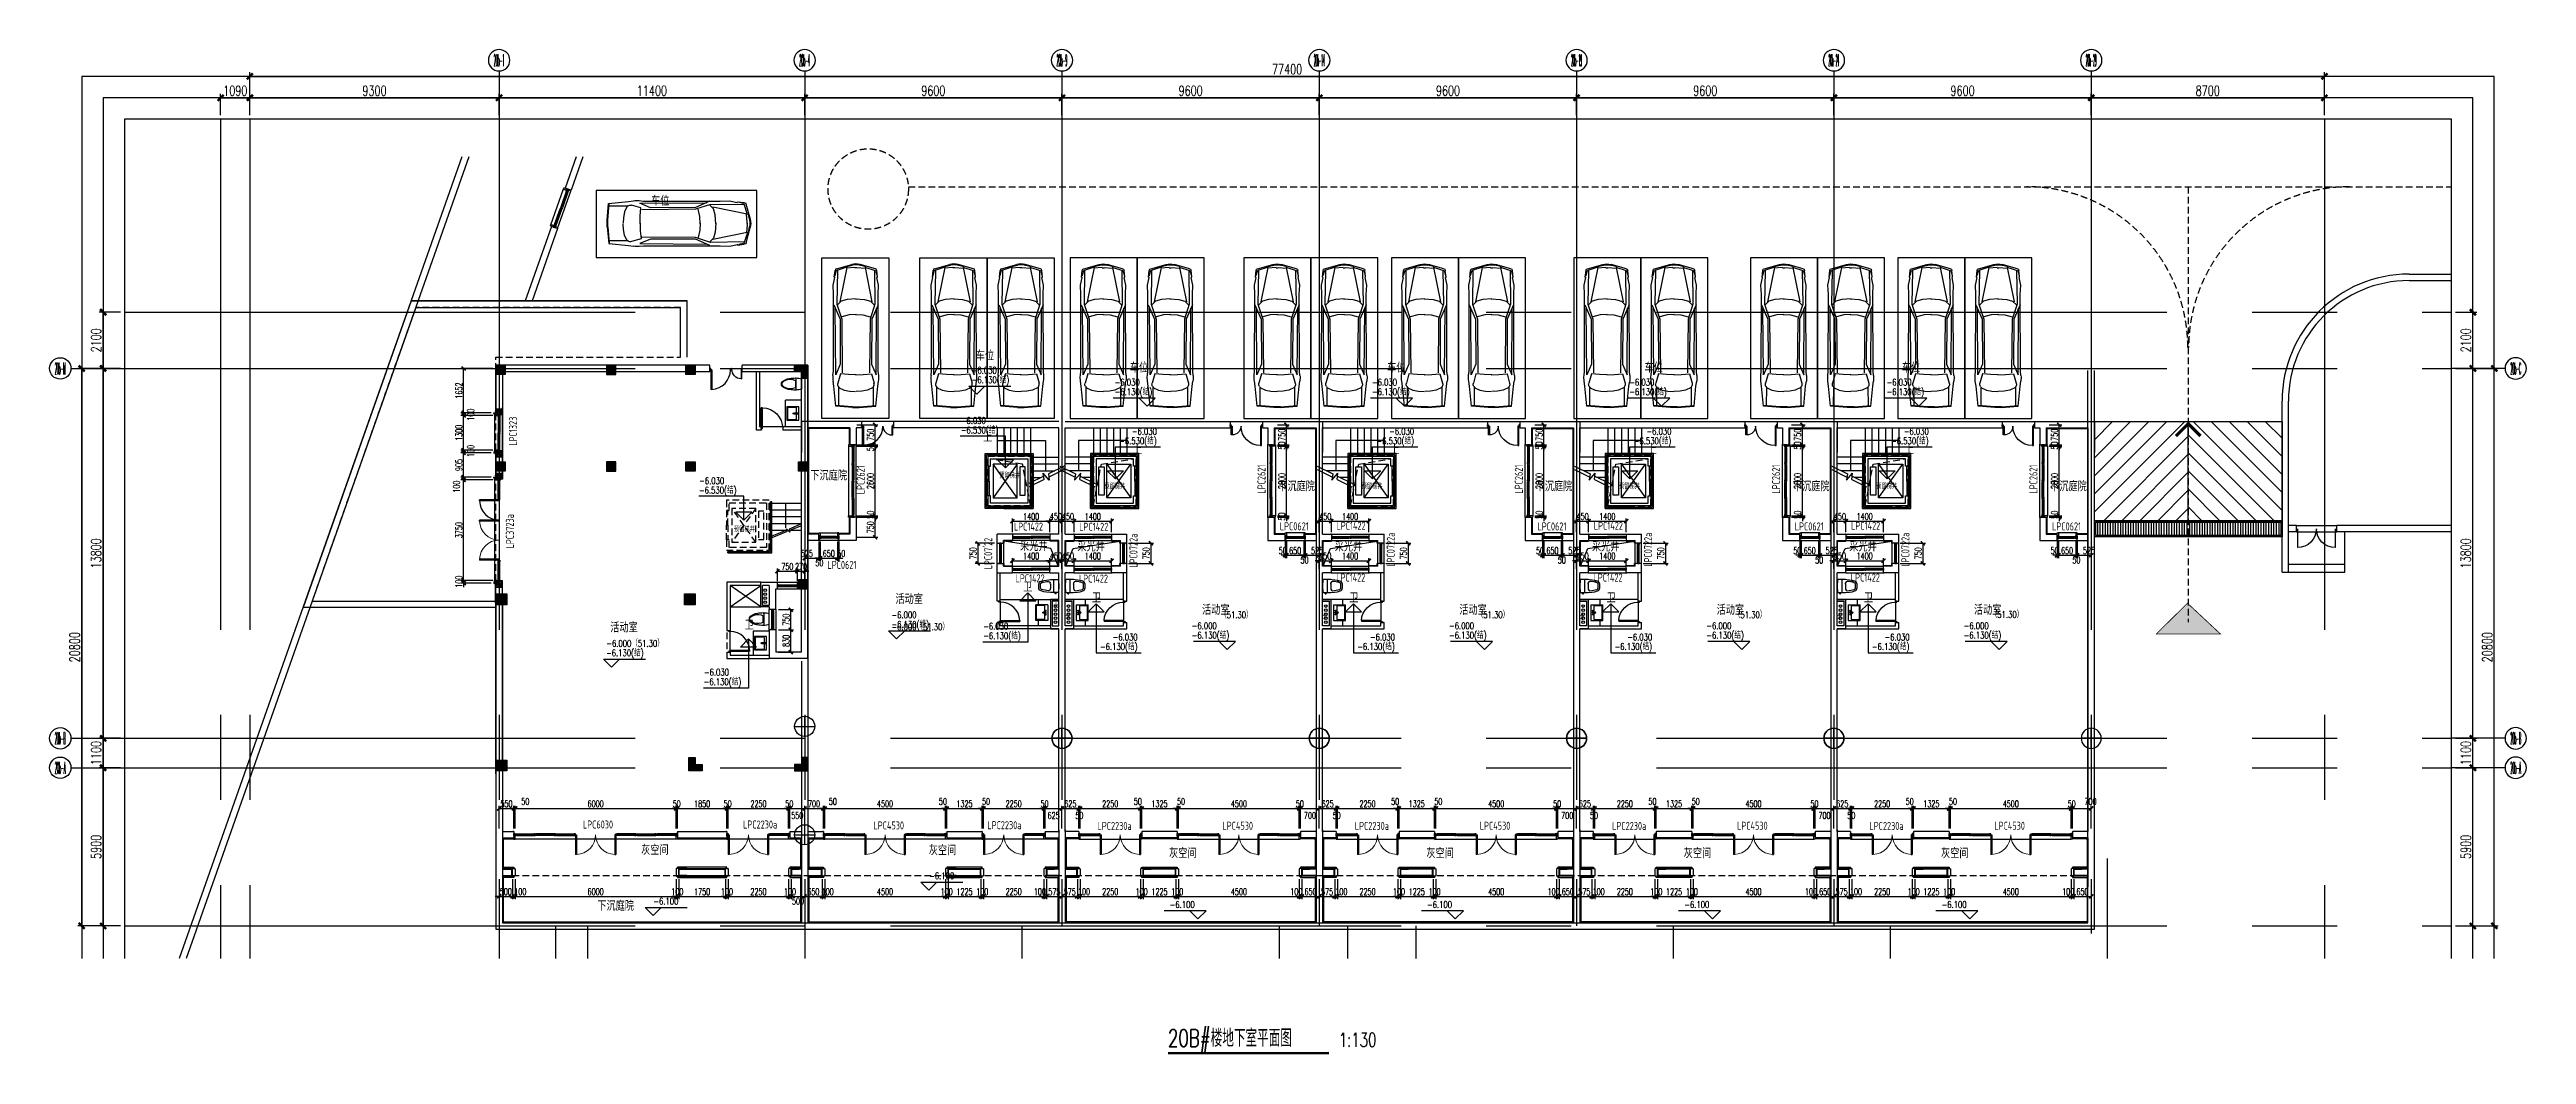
# Model space of a CAD drawing. Extents: x 296441 to 853063, y 459050 to 1117990.
# Drawn here: x 760649 to 853063, y 862033 to 899531 of the extents above; entities that cross this region are included whole.
import ezdxf
from ezdxf.enums import TextEntityAlignment as Align

# ---------------------------------------------------------------- set-up
doc = ezdxf.new("R2010")
doc.units = 0
doc.header["$LTSCALE"] = 1000
for name, pattern in [('20-GRID$0$CENTER2', [28.575, 19.05, -3.175, 3.175, -3.175]), ('20-PLAN-BS01-P$0$HIDDEN', [0.375, 0.25, -0.125]), ('BSMT-PLAN-BS01$0$$0$HIDDEN', [0.375, 0.25, -0.125]), ('BSMT-PLAN-BS01$0$BSMT-PLAN-BS01-P$0$$0$HIDDEN', [0.375, 0.25, -0.125]), ('BSMT-PLAN-BS01$0$BSMT-PLAN-BS01-P$0$HIDDEN2', [4.7625, 3.175, -1.5875]), ('CENTER', [50.8, 31.75, -6.35, 6.35, -6.35]), ('DASH', [0.35, 0.25, -0.1]), ('DOTE', [2.42, 2, -0.2, 0.02, -0.2]), ('E-TEXT-BS01-20$0$HIDDEN', [0.375, 0.25, -0.125]), ('E-TEXT-BS01-MI-20$0$HIDDEN', [0.375, 0.25, -0.125]), ('E1-BS01-20$0$HIDDEN', [0.375, 0.25, -0.125]), ('G-BS01-20$0$G-FL01$0$HIDDEN', [0.375, 0.25, -0.125]), ('G-BS01-20$0$HIDDEN', [0.375, 0.25, -0.125])]:
    doc.linetypes.add(name, pattern=pattern)
for name, color, linetype in [('0-dimension', 3, 'Continuous'), ('0-hatch', 8, 'Continuous'), ('0-不锈钢', 161, 'Continuous'), ('1_钢型材', 30, 'Continuous'), ('2', 7, 'Continuous'), ('20-GRID$0$G-GRID', 8, '20-GRID$0$CENTER2'), ('20-GRID$0$G-GRID-DIMS', 3, 'Continuous'), ('20-GRID$0$G-GRID-IDEN', 4, 'Continuous'), ('20-PLAN-BS01-P$0$$2$A-ANNO-LEVL-TEXT', 255, 'Continuous'), ('20-PLAN-BS01-P$0$A-ANNO-LEVL', 3, 'Continuous'), ('20-PLAN-BS01-P$0$A-ANNO-LEVL-TEXT', 255, 'Continuous'), ('20-PLAN-BS01-P$0$A-HOLE', 211, 'Continuous'), ('20-PLAN-BS01-P$0$A-ROOM-IDEN', 4, 'Continuous'), ('20-PLAN-BS01-P$0$G-XREF', 2, 'Continuous'), ('4HATCH(填充)', 8, 'Continuous'), ('5PJ(配件)', 13, 'Continuous'), ('8XX(虚线)', 8, 'DASH'), ('BSMT-PLAN-BS01$0$A-PKNG-CARS', 8, 'Continuous'), ('BSMT-PLAN-BS01$0$A-PKNG-DRIV', 33, 'Continuous'), ('BSMT-PLAN-BS01$0$A-WALL', 1, 'Continuous'), ('BSMT-PLAN-BS01$0$BSMT-PLAN-BS01-P$0$000-2', 2, 'Continuous'), ('BSMT-PLAN-BS01$0$BSMT-PLAN-BS01-P$0$A-ANNO-ARRW', 2, 'Continuous'), ('BSMT-PLAN-BS01$0$BSMT-PLAN-BS01-P$0$A-PKNG-DRIV', 33, 'Continuous'), ('BSMT-PLAN-BS01$0$BSMT-PLAN-BS01-P$0$A-SLAB-PATT', 253, 'BSMT-PLAN-BS01$0$BSMT-PLAN-BS01-P$0$HIDDEN2'), ('BSMT-PLAN-BS01$0$BSMT-PLAN-BS01-P$0$A-STRS', 4, 'Continuous'), ('BSMT-PLAN-BS01$0$BSMT-PLAN-BS01-P$0$A-WALL', 1, 'Continuous'), ('BSMT-PLAN-BS01$0$BSMT-PLAN-BS01-P$0$A-WIND', 4, 'Continuous'), ('BSMT-PLAN-BS01$0$G-FL01$0$A-OVLK', 140, 'Continuous'), ('BSMT-PLAN-BS01$0$G-FL01$0$A-SECT-WIND', 155, 'Continuous'), ('BSMT-PLAN-BS01$0$G-FL01$0$A-SECT-WOOD', 17, 'Continuous'), ('BSMT-PLAN-BS01$0$menchuangtao1$0$A-DETL-STONE', 42, 'Continuous'), ('BSMT-PLAN-BS01$0$menchuangtao1$0$A-WALL', 1, 'Continuous'), ('BSMT-PLAN-BS01$0$menchuangtao1$0$A_CUR_FRAME', 112, 'Continuous'), ('DZ-PLAN-MAIN-FL01$0$A-WIND-IDEN', 33, 'Continuous'), ('E-TEXT-BS01-20$0$A-ANNO-LEVL', 3, 'Continuous'), ('E-TEXT-BS01-20$0$A-ANNO-LEVL-TEXT', 255, 'Continuous'), ('E-TEXT-BS01-20$0$A-HOLE', 211, 'Continuous'), ('E-TEXT-BS01-20$0$A-ROOM-IDEN', 4, 'Continuous'), ('E-TEXT-BS01-MI-20$0$A-ANNO-LEVL', 3, 'Continuous'), ('E-TEXT-BS01-MI-20$0$A-ANNO-LEVL-TEXT', 255, 'Continuous'), ('E-TEXT-BS01-MI-20$0$A-HOLE', 211, 'Continuous'), ('E-TEXT-BS01-MI-20$0$A-ROOM-IDEN', 4, 'Continuous'), ('E1-BS01-18-19$0$A-OVLK', 140, 'Continuous'), ('E1-BS01-18-19$0$A-WALL', 1, 'Continuous'), ('E1-BS01-18-19$0$A-WALL-FNSH', 6, 'Continuous'), ('E1-BS01-18-19$0$G-XREF', 2, 'Continuous'), ('E1-BS01-20$0$A-ANNO-ARRW', 2, 'Continuous'), ('E1-BS01-20$0$A-ANNO-SYMB', 6, 'Continuous'), ('E1-BS01-20$0$A-DOOR', 4, 'Continuous'), ('E1-BS01-20$0$A-FLOR', 23, 'Continuous'), ('E1-BS01-20$0$A-HOLE', 211, 'Continuous'), ('E1-BS01-20$0$A-HRAL', 5, 'Continuous'), ('E1-BS01-20$0$A-OVLK', 140, 'Continuous'), ('E1-BS01-20$0$A-SECT-WIND', 155, 'Continuous'), ('E1-BS01-20$0$A-SECT-WOOD', 17, 'Continuous'), ('E1-BS01-20$0$A-STRS', 4, 'Continuous'), ('E1-BS01-20$0$A-WALL', 1, 'Continuous'), ('E1-BS01-20$0$A-WALL-FNSH', 6, 'Continuous'), ('E1-BS01-20$0$G-XREF', 2, 'Continuous'), ('E2-E3-FL03$0$E1-FL03$0$A-OVLK', 140, 'Continuous'), ('E2-E3-FL03$0$E1-FL03$0$A-SECT-WIND', 155, 'Continuous'), ('E2-E3-FL03$0$E1-FL03$0$A-SECT-WOOD', 17, 'Continuous'), ('E2-E3-FL03$0$E1-FL03$0$G-XREF', 2, 'Continuous'), ('G-BS01-20$0$A-DOOR', 4, 'Continuous'), ('G-BS01-20$0$A-FLOR', 23, 'Continuous'), ('G-BS01-20$0$A-HOLE', 211, 'Continuous'), ('G-BS01-20$0$A-OVLK', 140, 'Continuous'), ('G-BS01-20$0$A-SECT-WIND', 155, 'Continuous'), ('G-BS01-20$0$A-SECT-WOOD', 17, 'Continuous'), ('G-BS01-20$0$A-WALL', 1, 'Continuous'), ('G-BS01-20$0$A-WALL-FNSH', 6, 'Continuous'), ('G-BS01-20$0$G-FL01$0$A-ANNO-ARRW', 2, 'Continuous'), ('G-BS01-20$0$G-FL01$0$A-ANNO-SYMB', 6, 'Continuous'), ('G-BS01-20$0$G-FL01$0$A-COLS', 30, 'Continuous'), ('G-BS01-20$0$G-FL01$0$A-DOOR', 4, 'Continuous'), ('G-BS01-20$0$G-FL01$0$A-FIXT', 162, 'Continuous'), ('G-BS01-20$0$G-FL01$0$A-FLOR', 23, 'Continuous'), ('G-BS01-20$0$G-FL01$0$A-FLOR-PFIX', 2, 'Continuous'), ('G-BS01-20$0$G-FL01$0$A-HRAL', 5, 'Continuous'), ('G-BS01-20$0$G-FL01$0$A-OVLK', 140, 'Continuous'), ('G-BS01-20$0$G-FL01$0$A-SECT-WIND', 155, 'Continuous'), ('G-BS01-20$0$G-FL01$0$A-SECT-WOOD', 17, 'Continuous'), ('G-BS01-20$0$G-FL01$0$A-STRS', 4, 'Continuous'), ('G-BS01-20$0$G-FL01$0$A-WALL', 1, 'Continuous'), ('G-BS01-20$0$G-FL01$0$A-WALL-FNSH', 6, 'Continuous'), ('G-BS01-20$0$G-FL01$0$S-COL-H', 5, 'Continuous'), ('G-BS01-20$0$G-XREF', 2, 'Continuous'), ('G-XREF', 2, 'Continuous'), ('menchuangtao1$0$A-DETL-STONE', 42, 'Continuous'), ('menchuangtao1$0$A-WALL', 1, 'Continuous'), ('menchuangtao1$0$A_CUR_FRAME', 112, 'Continuous'), ('mentao100$0$A-SECT-FNSH', 6, 'Continuous'), ('mentao100$0$A-SECT-STONE', 42, 'Continuous'), ('mentao100$0$A-WALL', 1, 'Continuous'), ('PUB_DIM', 3, 'Continuous'), ('WALL-TYPE-D-2$0$A-ELEV-MEDM-HEVY', 2, 'Continuous'), ('ZT0_默认图层-----PM、LM、DY、JD', 7, 'Continuous'), ('ZT1_Dim---标注---PM、LM、DY、JD', 252, 'Continuous'), ('ZT1_Dim---符号---PM、LM、DY、JD', 3, 'Continuous'), ('ZT1_通用--Wall---PM、LM、DY、JD', 5, 'Continuous'), ('ZT1_通用--填充---PM、LM、DY、JD', 8, 'Continuous'), ('ZT3_辅材--五金件-------------JD', 13, 'Continuous'), ('ZT3_辅材--其他---------------JD', 1, 'Continuous'), ('ZT3_面板--石材板-PM、LM、DY、JD', 45, 'Continuous'), ('ZX', 1, 'CENTER')]:
    doc.layers.add(name, color=color, linetype=linetype)
for name, color, linetype, plot in [('20-GRID$0$A-ANNO-NPLT', 215, 'Continuous', False), ('E-TEXT-BS01-20$0$A-ANNO-NPLT', 215, 'Continuous', False), ('E-TEXT-BS01-MI-20$0$A-ANNO-NPLT', 215, 'Continuous', False), ('E1-BS01-20$0$A-ANNO-NPLT', 215, 'Continuous', False), ('E1-BS01-20$0$ENTR-DETL-P$0$A-ANNO-NPLT', 215, 'Continuous', False), ('G-BS01-20$0$A-ANNO-NPLT', 215, 'Continuous', False)]:
    doc.layers.add(name, color=color, linetype=linetype, plot=plot)
doc.styles.add('20-GRID$0$COMPLEX', font='COMPLEX')
doc.styles.add('20-PLAN-BS01-P$0$$2$GOA_01_thin_0.75', font='romans.shx', dxfattribs={"width": 0.75, "bigfont": 'hzdx.shx'})
doc.styles.add('20-PLAN-BS01-P$0$GOA_01_thin_0.75', font='romans.shx', dxfattribs={"width": 0.75, "bigfont": 'hzdx.shx'})
doc.styles.add('E-TEXT-BS01-20$0$GOA_01_thin_0.75', font='romans.shx', dxfattribs={"width": 0.75, "bigfont": 'hzdx.shx'})
doc.styles.add('E-TEXT-BS01-MI-20$0$GOA_01_thin_0.75', font='romans.shx', dxfattribs={"width": 0.75, "bigfont": 'hzdx.shx'})
doc.styles.add('G-BS01-20$0$GOA_01_thin_0.75', font='romans.shx', dxfattribs={"width": 0.75, "bigfont": 'hzdx.shx'})
doc.styles.get("Standard").update_dxf_attribs({"font": 'gbenor.shx', "bigfont": 'gbcbig.shx'})
doc.styles.add('ZT-DIMSTYLE', font='ROMANS.shx', dxfattribs={"width": 0.7, "bigfont": 'CHINESE.shx'})
doc.styles.add('ZT_文字标注', font='ROMANS.shx', dxfattribs={"width": 0.7, "bigfont": '@1chinese.shx'})
doc.styles.add('卓越符号', font='ROMANS.shx', dxfattribs={"width": 0.7, "bigfont": 'CHINESE.shx'})
doc.dimstyles.new('ZT-DIM100', dxfattribs={"dimscale": 100, "dimtxt": 2.5, "dimasz": 1.5, "dimexe": 1, "dimexo": 1, "dimgap": 0.5, "dimtad": 1, "dimdec": 0, "dimdsep": 46, "dimtxsty": 'ZT-DIMSTYLE', "dimblk": 'ARCHTICK', "dimcen": 2.5, "dimclrd": 175, "dimclre": 175, "dimclrt": 7, "dimazin": 2, "dimtfac": 1, "dimtix": 1, "dimtmove": 2, "dimatfit": 3, "dimfxl": 0, "dimarcsym": 0})
doc.dimstyles.new('ZT-DIM150', dxfattribs={"dimscale": 150, "dimtxt": 2.5, "dimasz": 1.5, "dimexe": 1, "dimexo": 1, "dimgap": 0.5, "dimtad": 1, "dimdec": 0, "dimdsep": 46, "dimtxsty": 'ZT-DIMSTYLE', "dimblk": 'ARCHTICK', "dimcen": 2.5, "dimclrd": 175, "dimclre": 175, "dimclrt": 7, "dimazin": 2, "dimtfac": 1, "dimtix": 1, "dimtmove": 2, "dimatfit": 3, "dimfxl": 0, "dimarcsym": 0})

msp = doc.modelspace()

# ---------------------------------------------------------------- texts
at = {"layer": 'DZ-PLAN-MAIN-FL01$0$A-WIND-IDEN', "color": 2, "width": 0.8}
for s, p in [('LPC1323', (778089.5, 884751.6)), ('LPC2621', (791064.2, 882939.9)), ('LPC2621', (806017.7, 882962)), ('LPC2621', (815617.7, 882962, 0)), ('LPC2621', (825217.7, 882962, 0)), ('LPC2621', (834817.7, 882962, 0)), ('LPC3723a', (777974.1, 880915.4))]:
    msp.add_text(s, height=300, rotation=90, dxfattribs=at).set_placement(p)
at = {"layer": 'DZ-PLAN-MAIN-FL01$0$A-WIND-IDEN', "width": 0.8}
for p in [(796630.2, 881582.1), (799066.8, 881573.2), (808666.8, 881610.7), (818266.8, 881610.7, 0), (827866.8, 881610.7, 0), (796691.9, 879649.4), (799055.4, 879640.5), (808655.4, 879678), (818255.4, 879678, 0), (827855.4, 879678, 0)]:
    msp.add_text('LPC1422', height=300, dxfattribs=at).set_placement(p)
at = {"layer": 'DZ-PLAN-MAIN-FL01$0$A-WIND-IDEN', "color": 2, "width": 0.8}
for s, p in [('LPC0621', (806550.8, 881591.5)), ('LPC0621', (816164.5, 881587.2, 0)), ('LPC0621', (825764.5, 881587.2, 0)), ('LPC0621', (835364.5, 881587.2, 0)), ('LPC0621', (789673.9, 880150.8)), ('LPC6030', (780550.1, 870463.9)), ('LPC2230a', (786525.8, 870463.9)), ('LPC4530', (791389.9, 870428)), ('LPC2230a', (795639.7, 870438.9)), ('LPC2230a', (799750.6, 870410.5)), ('LPC4530', (804410.5, 870417.6)), ('LPC2230a', (809350.6, 870410.5)), ('LPC4530', (814010.5, 870417.6)), ('LPC2230a', (818950.6, 870410.5)), ('LPC4530', (823610.5, 870417.6)), ('LPC2230a', (828550.6, 870410.5)), ('LPC4530', (833210.5, 870417.6))]:
    msp.add_text(s, height=300, dxfattribs=at).set_placement(p)
at = {"layer": 'DZ-PLAN-MAIN-FL01$0$A-WIND-IDEN', "width": 0.8}
for s, p in [("LPC07'22", (795820.1, 880134.5)), ('LPC0722a', (801241.4, 880195.3)), ('LPC0722a', (810841.4, 880232.8)), ('LPC0722a', (820441.4, 880232.8, 0)), ('LPC0722a', (830041.4, 880232.8, 0))]:
    msp.add_text(s, height=300, rotation=90, dxfattribs=at).set_placement(p)

# ---------------------------------------------------------------- blocks, each defined once
blk = doc.blocks.new('E-TEXT-BS01-MI-20$0$A$C6F811121')
for p, q in [((-750, 0), (750, 0)), ((0, -750), (0, 750))]:
    blk.add_line(p, q)
blk.add_circle((0, 0), 750)
blk = doc.blocks.new('E-TEXT-BS01-MI-20')
at = {"layer": 'E-TEXT-BS01-MI-20$0$A-ANNO-LEVL'}
for points in [[(-6726, 12695), (-6426, 12395), (-6126, 12695), (-7692, 12695)], [(-7609, 9682), (-7609, 10870), (-5927, 10870)], [(-8327, 5018), (-8327, 3187), (-6644, 3187)], [(-3732, 3609), (-3432, 3309), (-3132, 3609), (-4698, 3609)], [(-4825, -6440), (-4525, -6740), (-4225, -6440), (-5792, -6440)]]:
    blk.add_lwpolyline(points, dxfattribs=at)
for points in [[(-7309, 9982), (-7609, 9682), (-7909, 9982), (-7309, 9982)], [(-8027, 4718), (-8327, 5018), (-8627, 4718), (-8027, 4718)]]:
    blk.add_lwpolyline(points, close=True, dxfattribs=at)
at = {"layer": 'E-TEXT-BS01-MI-20$0$A-ANNO-NPLT', "xscale": -0.5, "yscale": 0.5, "zscale": 0.5}
blk.add_blockref('E-TEXT-BS01-MI-20$0$A$C6F811121', (0, 0), dxfattribs=at)
at = {"layer": 'E-TEXT-BS01-MI-20$0$A-ANNO-LEVL-TEXT', "style": 'E-TEXT-BS01-MI-20$0$GOA_01_thin_0.75', "width": 0.75}
for s, p in [('-6.030', (-7633, 13159)), ('-6.130(结)', (-7633, 12804)), ('-6.530(结)', (-7463, 10970)), ('-6.030', (-6991, 11325)), ('-6.030', (-7709, 3651)), ('-6.000', (-4757, 4073)), ('-6.130(结)', (-4757, 3719)), ('-6.130(结)', (-8181, 3296)), ('-6.100', (-5580, -6331))]:
    blk.add_text(s, height=250, dxfattribs=at).set_placement(p)
at = {"layer": 'E-TEXT-BS01-MI-20$0$A-HOLE', "linetype": 'E-TEXT-BS01-MI-20$0$HIDDEN', "style": 'E-TEXT-BS01-MI-20$0$GOA_01_thin_0.75', "width": 0.75}
for s, p in [('预留梯井', (-8019, 9299)), ('水', (-9470, 4416))]:
    blk.add_text(s, height=200, dxfattribs=at).set_placement(p)
at = {"layer": 'E-TEXT-BS01-MI-20$0$A-ROOM-IDEN', "style": 'E-TEXT-BS01-MI-20$0$GOA_01_thin_0.75', "width": 0.75}
for s, p in [('车位', (-7066, 13648)), ('上', (-6953, 10598)), ('下沉庭院', (-1528, 9221)), ('采光井', (-9024, 6973)), ('卫', (-8481, 5062)), ('活动室', (-4374, 4609)), ('灰空间', (-5603, -4471))]:
    blk.add_text(s, height=350, dxfattribs=at).set_placement(p)
blk = doc.blocks.new('E1-BS01-20$0$door-dixiashi-1200')
for points in [[(0, 0), (35, 0), (35, -50), (0, -50)], [(1200, 0), (1165, 0), (1165, -50), (1200, -50)], [(70, -780), (35, -780), (35, -50), (70, -50)], [(1130, -380), (1165, -380), (1165, -50), (1130, -50)]]:
    blk.add_lwpolyline(points, close=True)
for centre, radius, start, end in [((70, -50), 730, 270, 0), ((1130, -50), 330, 180, 270)]:
    blk.add_arc(centre, radius, start, end)
blk = doc.blocks.new('E1-BS01-20$0$321')
for p, q in [((-285, -102), (-285, -132)), ((-285, -102), (-264, -102)), ((-285, -132), (-264, -132)), ((-264, -97), (-245, -97)), ((-264, -97), (-264, -137)), ((-264, -137), (-245, -137)), ((-244, -188), (244, -188)), ((-77, -314), (-117, -317)), ((-68, -683), (68, -683)), ((77, -314), (117, -317))]:
    blk.add_line(p, q)
blk.add_lwpolyline([(226, -12), (0, 0), (-226, -12), (-245, -32), (-245, -178), (-243, -308), (-226, -461), (-209, -562), (-182, -661, 0.35122), (-68, -743), (68, -743, 0.322645), (182, -661), (209, -562), (226, -461), (238, -366), (243, -308), (244, -249), (244, -32)], format="xyb", close=True)
for centre, radius, start, end in [((-113, -377), 60, 94.44124, 182.13309), ((767, -344), 940, 182.13309, 198.47181), ((-68, -623), 60, 198.47181, 270), ((0, -1311), 1000, 85.55876, 94.44124), ((68, -623), 60, 270, 341.52819), ((113, -377), 60, 357.86691, 85.55876), ((-767, -344), 940, 341.52819, 357.86691)]:
    blk.add_arc(centre, radius, start, end)
blk = doc.blocks.new('E1-BS01-20$0$B-PLAN-FL01$0$$DorLib2D$00000002')
for p, q in [((-0.5, 0), (-0.5, 0.4875)), ((-0.475, 0.4875), (-0.5, 0.4875)), ((-0.5, 0), (-0.475, 0)), ((-0.475, 0), (-0.475, 0.4875)), ((0.475, 0), (0.475, 0.4875)), ((0.475, 0.4875), (0.5, 0.4875)), ((0.5, 0), (0.475, 0)), ((0.5, 0), (0.5, 0.4875))]:
    blk.add_line(p, q)
at = {"lineweight": 13}
for centre, start, end in [((-0.4875, 0), 0, 88.530716), ((0.4875, 0), 91.469284, 180)]:
    blk.add_arc(centre, 0.4875, start, end, dxfattribs=at)
blk = doc.blocks.new('E1-BS01-20$0$M1')
for p, q in [((-933, 60), (-973, 60)), ((-973, 0), (-973, 60)), ((-933, 60), (-933, 0)), ((-153, 60), (-153, 880)), ((-153, 880), (-113, 880)), ((-153, 60), (-113, 60)), ((-113, 60), (-113, 880)), ((-113, 60), (-73, 60)), ((-113, 60), (-113, 0)), ((-73, 0), (-73, 60)), ((-933, 0), (-973, 0)), ((-113, 0), (-73, 0))]:
    blk.add_line(p, q)
blk.add_arc((-113, 60), 820, 92.79603, 180)
blk = doc.blocks.new('E1-BS01-20$0$B1 PLAN 1$0$SDFGSDFGSD')
for p, q in [((63782, 91479), (63782, 91029)), ((64362, 91479), (63782, 91479)), ((63782, 91029), (64362, 91029)), ((63812, 91359), (63812, 91059)), ((64055, 91359), (63812, 91359)), ((63812, 91059), (64332, 91059)), ((64055, 91404), (64055, 91312)), ((64090, 91404), (64090, 91312)), ((64332, 91359), (64090, 91359)), ((64332, 91359), (64332, 91059)), ((64362, 91479), (64362, 91029))]:
    blk.add_line(p, q)
for centre in [(64004, 91404), (64072, 91404), (64141, 91404)]:
    blk.add_circle(centre, 17.1)
blk.add_arc((64072, 91312), 17.1, 180, 0)
blk = doc.blocks.new('E1-BS01-20$0$750----DDDD')
at = {"layer": 'E1-BS01-20$0$A-SECT-WIND'}
for p, q in [((45, 32.5), (705, 32.5)), ((60, 15), (690, 15)), ((45, -32.5), (705, -32.5)), ((60, -15), (690, -15))]:
    blk.add_line(p, q, dxfattribs=at)
at = {"layer": 'E1-BS01-20$0$A-SECT-WOOD'}
for points in [[(0, 32.5), (45, 32.5), (45, -32.5), (0, -32.5)], [(60, 15), (60, -15), (45, -15), (45, 15)], [(690, 15), (690, -15), (705, -15), (705, 15)], [(750, 32.5), (705, 32.5), (705, -32.5), (750, -32.5)]]:
    blk.add_lwpolyline(points, close=True, dxfattribs=at)
blk = doc.blocks.new('E1-BS01-20$0$A$C6F811121')
for p, q in [((-750, 0), (750, 0)), ((0, -750), (0, 750))]:
    blk.add_line(p, q)
blk.add_circle((0, 0), 750)
blk = doc.blocks.new('*U1568')
at = {"layer": 'E1-BS01-20$0$A-SECT-WIND'}
for p, q in [((45, 32.5), (605, 32.5)), ((60, 15), (590, 15)), ((45, -32.5), (605, -32.5)), ((60, -15), (590, -15))]:
    blk.add_line(p, q, dxfattribs=at)
at = {"layer": 'E1-BS01-20$0$A-SECT-WOOD'}
for points in [[(0, 32.5), (45, 32.5), (45, -32.5), (0, -32.5)], [(60, 15), (60, -15), (45, -15), (45, 15)], [(590, 15), (590, -15), (605, -15), (605, 15)], [(650, 32.5), (605, 32.5), (605, -32.5), (650, -32.5)]]:
    blk.add_lwpolyline(points, close=True, dxfattribs=at)
blk = doc.blocks.new('menchuangtao1')
at = {"layer": 'menchuangtao1$0$A-DETL-STONE'}
blk.add_lwpolyline([(-10, -52), (-10, -159, -0.471625), (-15, -162, -0.528396), (-19, -165, 0.241692), (-51, -165, -0.528396), (-55, -162, -0.471625), (-60, -159), (-60, -52)], format="xyb", close=True, dxfattribs=at)
at = {"layer": 'menchuangtao1$0$A-WALL'}
for p, q in [((-10, 120), (-10, -120)), ((-10, 120), (10, 120)), ((-10, -120), (10, -120))]:
    blk.add_line(p, q, dxfattribs=at)
at = {"layer": 'menchuangtao1$0$A_CUR_FRAME'}
for p, q in [((-60, -52), (-10, 52)), ((-60, 52), (-10, -52))]:
    blk.add_line(p, q, dxfattribs=at)
blk.add_lwpolyline([(-10, -52), (-10, 52), (-60, 52), (-60, -52)], close=True, dxfattribs=at)
blk = doc.blocks.new('20-GRID$0$_axiso')
blk.add_circle((0, 0), 0.5)
at = {"layer": '20-GRID$0$G-GRID-IDEN', "style": '20-GRID$0$COMPLEX', "width": 1.041667}
blk.add_attdef('A', text='', height=0.56, dxfattribs=at).set_placement((-0.25, -0.28), (0.25, -0.28), align=Align.FIT)
blk = doc.blocks.new('_ArchTick')
at = {"color": 0, "linetype": 'ByBlock', "const_width": 0.4}
blk.add_lwpolyline([(-0.5, -0.5), (0.5, 0.5)], dxfattribs=at)
blk = doc.blocks.new('*D2024')
at = {"layer": 'Defpoints', "color": 0, "transparency": 16777216}
for p in [(0, 32120), (-1090, 31320), (0, 31320)]:
    blk.add_point(p, dxfattribs=at)
at = {"layer": 'PUB_DIM', "color": 175, "linetype": 'ByBlock', "lineweight": -2, "transparency": 16777216}
for p, q in [((-1090, 31470), (-1090, 32270)), ((-1090, 32120), (0, 32120)), ((0, 31470), (0, 32270))]:
    blk.add_line(p, q, dxfattribs=at)
at = {"layer": 'PUB_DIM', "color": 175, "lineweight": -2, "transparency": 16777216, "xscale": 225, "yscale": 225, "zscale": 225, "rotation": 180}
blk.add_blockref('_ArchTick', (-1090, 32120), dxfattribs=at)
at = {"layer": 'PUB_DIM', "color": 175, "lineweight": -2, "transparency": 16777216, "xscale": 225, "yscale": 225, "zscale": 225}
blk.add_blockref('_ArchTick', (0, 32120), dxfattribs=at)
at = {"layer": 'PUB_DIM', "color": 7, "transparency": 16777216, "insert": (-545, 32383), "char_height": 375, "attachment_point": 5, "style": 'ZT-DIMSTYLE'}
blk.add_mtext('1090', dxfattribs=at)
blk = doc.blocks.new('*D2025')
at = {"layer": 'Defpoints', "color": 0, "transparency": 16777216}
for p in [(77400, 32920), (0, 31320), (77400, 31320)]:
    blk.add_point(p, dxfattribs=at)
at = {"layer": 'PUB_DIM', "color": 175, "linetype": 'ByBlock', "lineweight": -2, "transparency": 16777216}
for p, q in [((0, 31470), (0, 33070)), ((0, 32920), (77400, 32920)), ((77400, 31470), (77400, 33070))]:
    blk.add_line(p, q, dxfattribs=at)
at = {"layer": 'PUB_DIM', "color": 175, "lineweight": -2, "transparency": 16777216, "xscale": 225, "yscale": 225, "zscale": 225, "rotation": 180}
blk.add_blockref('_ArchTick', (0, 32920), dxfattribs=at)
at = {"layer": 'PUB_DIM', "color": 175, "lineweight": -2, "transparency": 16777216, "xscale": 225, "yscale": 225, "zscale": 225}
blk.add_blockref('_ArchTick', (77400, 32920), dxfattribs=at)
at = {"layer": 'PUB_DIM', "color": 7, "transparency": 16777216, "insert": (38700, 33183), "char_height": 375, "attachment_point": 5, "style": 'ZT-DIMSTYLE'}
blk.add_mtext('77400', dxfattribs=at)
blk = doc.blocks.new('*D2026')
at = {"layer": 'Defpoints', "color": 0, "transparency": 16777216}
for p in [(-5474, 7120), (-4674, 7120, 0), (-4674, 1220)]:
    blk.add_point(p, dxfattribs=at)
at = {"layer": 'PUB_DIM', "color": 175, "linetype": 'ByBlock', "lineweight": -2, "transparency": 16777216}
for p, q in [((-4824, 7120), (-5624, 7120)), ((-5474, 1220), (-5474, 7120)), ((-4824, 1220), (-5624, 1220))]:
    blk.add_line(p, q, dxfattribs=at)
at = {"layer": 'PUB_DIM', "color": 175, "lineweight": -2, "transparency": 16777216, "xscale": 225, "yscale": 225, "zscale": 225}
for p, rotation in [((-5474, 7120), 90), ((-5474, 1220), 270)]:
    blk.add_blockref('_ArchTick', p, dxfattribs=dict(at, rotation=rotation))
at = {"layer": 'PUB_DIM', "color": 7, "transparency": 16777216, "insert": (-5737, 4170), "char_height": 375, "attachment_point": 5, "rotation": 90, "style": 'ZT-DIMSTYLE'}
blk.add_mtext('5900', dxfattribs=at)
blk = doc.blocks.new('*D2027')
at = {"layer": 'Defpoints', "color": 0, "transparency": 16777216}
for p in [(-5474, 8220), (-4674, 8220, 0), (-4674, 7120, 0)]:
    blk.add_point(p, dxfattribs=at)
at = {"layer": 'PUB_DIM', "color": 175, "linetype": 'ByBlock', "lineweight": -2, "transparency": 16777216}
for p, q in [((-4824, 8220), (-5624, 8220)), ((-5474, 7120), (-5474, 8220)), ((-4824, 7120), (-5624, 7120))]:
    blk.add_line(p, q, dxfattribs=at)
at = {"layer": 'PUB_DIM', "color": 175, "lineweight": -2, "transparency": 16777216, "xscale": 225, "yscale": 225, "zscale": 225}
for p, rotation in [((-5474, 8220), 90), ((-5474, 7120), 270)]:
    blk.add_blockref('_ArchTick', p, dxfattribs=dict(at, rotation=rotation))
at = {"layer": 'PUB_DIM', "color": 7, "transparency": 16777216, "insert": (-5737, 7670), "char_height": 375, "attachment_point": 5, "rotation": 90, "style": 'ZT-DIMSTYLE'}
blk.add_mtext('1100', dxfattribs=at)
blk = doc.blocks.new('*D2028')
at = {"layer": 'Defpoints', "color": 0, "transparency": 16777216}
for p in [(-5474, 22020), (-4674, 22020, 0), (-4674, 8220, 0)]:
    blk.add_point(p, dxfattribs=at)
at = {"layer": 'PUB_DIM', "color": 175, "linetype": 'ByBlock', "lineweight": -2, "transparency": 16777216}
for p, q in [((-4824, 22020), (-5624, 22020)), ((-5474, 8220), (-5474, 22020)), ((-4824, 8220), (-5624, 8220))]:
    blk.add_line(p, q, dxfattribs=at)
at = {"layer": 'PUB_DIM', "color": 175, "lineweight": -2, "transparency": 16777216, "xscale": 225, "yscale": 225, "zscale": 225}
for p, rotation in [((-5474, 22020), 90), ((-5474, 8220), 270)]:
    blk.add_blockref('_ArchTick', p, dxfattribs=dict(at, rotation=rotation))
at = {"layer": 'PUB_DIM', "color": 7, "transparency": 16777216, "insert": (-5737, 15120), "char_height": 375, "attachment_point": 5, "rotation": 90, "style": 'ZT-DIMSTYLE'}
blk.add_mtext('13800', dxfattribs=at)
blk = doc.blocks.new('*D2029')
at = {"layer": 'Defpoints', "color": 0, "transparency": 16777216}
for p in [(-5474, 24120), (-4674, 24120), (-4674, 22020, 0)]:
    blk.add_point(p, dxfattribs=at)
at = {"layer": 'PUB_DIM', "color": 175, "linetype": 'ByBlock', "lineweight": -2, "transparency": 16777216}
for p, q in [((-4824, 24120), (-5624, 24120)), ((-5474, 22020), (-5474, 24120)), ((-4824, 22020), (-5624, 22020))]:
    blk.add_line(p, q, dxfattribs=at)
at = {"layer": 'PUB_DIM', "color": 175, "lineweight": -2, "transparency": 16777216, "xscale": 225, "yscale": 225, "zscale": 225}
for p, rotation in [((-5474, 24120), 90), ((-5474, 22020), 270)]:
    blk.add_blockref('_ArchTick', p, dxfattribs=dict(at, rotation=rotation))
at = {"layer": 'PUB_DIM', "color": 7, "transparency": 16777216, "insert": (-5737, 23070), "char_height": 375, "attachment_point": 5, "rotation": 90, "style": 'ZT-DIMSTYLE'}
blk.add_mtext('2100', dxfattribs=at)
blk = doc.blocks.new('*D2030')
at = {"layer": 'Defpoints', "color": 0, "transparency": 16777216}
for p in [(-6274, 22020), (-4674, 22020, 0), (-4674, 1220)]:
    blk.add_point(p, dxfattribs=at)
at = {"layer": 'PUB_DIM', "color": 175, "linetype": 'ByBlock', "lineweight": -2, "transparency": 16777216}
for p, q in [((-4824, 22020), (-6424, 22020)), ((-6274, 1220), (-6274, 22020)), ((-4824, 1220), (-6424, 1220))]:
    blk.add_line(p, q, dxfattribs=at)
at = {"layer": 'PUB_DIM', "color": 175, "lineweight": -2, "transparency": 16777216, "xscale": 225, "yscale": 225, "zscale": 225}
for p, rotation in [((-6274, 22020), 90), ((-6274, 1220), 270)]:
    blk.add_blockref('_ArchTick', p, dxfattribs=dict(at, rotation=rotation))
at = {"layer": 'PUB_DIM', "color": 7, "transparency": 16777216, "insert": (-6537, 11620), "char_height": 375, "attachment_point": 5, "rotation": 90, "style": 'ZT-DIMSTYLE'}
blk.add_mtext('20800', dxfattribs=at)
blk = doc.blocks.new('*D2031')
at = {"layer": '20-GRID$0$G-GRID-DIMS', "color": 175, "linetype": 'ByBlock', "lineweight": -2, "transparency": 16777216}
for p, q in [((82290, 7120), (83090, 7120)), ((82940, 1220), (82940, 7120)), ((82290, 1220), (83090, 1220))]:
    blk.add_line(p, q, dxfattribs=at)
at = {"layer": 'Defpoints', "color": 0, "transparency": 16777216}
for p in [(82140, 7120, 0), (82940, 7120), (82140, 1220)]:
    blk.add_point(p, dxfattribs=at)
at = {"layer": '20-GRID$0$G-GRID-DIMS', "color": 175, "lineweight": -2, "transparency": 16777216, "xscale": 225, "yscale": 225, "zscale": 225}
for p, rotation in [((82940, 7120), 90), ((82940, 1220), 270)]:
    blk.add_blockref('_ArchTick', p, dxfattribs=dict(at, rotation=rotation))
at = {"layer": '20-GRID$0$G-GRID-DIMS', "color": 7, "transparency": 16777216, "insert": (82678, 4170), "char_height": 375, "attachment_point": 5, "rotation": 90, "style": 'ZT-DIMSTYLE'}
blk.add_mtext('5900', dxfattribs=at)
blk = doc.blocks.new('*D2032')
at = {"layer": '20-GRID$0$G-GRID-DIMS', "color": 175, "linetype": 'ByBlock', "lineweight": -2, "transparency": 16777216}
for p, q in [((82290, 8220), (83090, 8220)), ((82940, 7120), (82940, 8220)), ((82290, 7120), (83090, 7120))]:
    blk.add_line(p, q, dxfattribs=at)
at = {"layer": 'Defpoints', "color": 0, "transparency": 16777216}
for p in [(82140, 8220, 0), (82940, 8220), (82140, 7120, 0)]:
    blk.add_point(p, dxfattribs=at)
at = {"layer": '20-GRID$0$G-GRID-DIMS', "color": 175, "lineweight": -2, "transparency": 16777216, "xscale": 225, "yscale": 225, "zscale": 225}
for p, rotation in [((82940, 8220), 90), ((82940, 7120), 270)]:
    blk.add_blockref('_ArchTick', p, dxfattribs=dict(at, rotation=rotation))
at = {"layer": '20-GRID$0$G-GRID-DIMS', "color": 7, "transparency": 16777216, "insert": (82678, 7670), "char_height": 375, "attachment_point": 5, "rotation": 90, "style": 'ZT-DIMSTYLE'}
blk.add_mtext('1100', dxfattribs=at)
blk = doc.blocks.new('*D2033')
at = {"layer": '20-GRID$0$G-GRID-DIMS', "color": 175, "linetype": 'ByBlock', "lineweight": -2, "transparency": 16777216}
for p, q in [((82290, 22020), (83090, 22020)), ((82940, 8220), (82940, 22020)), ((82290, 8220), (83090, 8220))]:
    blk.add_line(p, q, dxfattribs=at)
at = {"layer": 'Defpoints', "color": 0, "transparency": 16777216}
for p in [(82140, 22020, 0), (82940, 22020), (82140, 8220, 0)]:
    blk.add_point(p, dxfattribs=at)
at = {"layer": '20-GRID$0$G-GRID-DIMS', "color": 175, "lineweight": -2, "transparency": 16777216, "xscale": 225, "yscale": 225, "zscale": 225}
for p, rotation in [((82940, 22020), 90), ((82940, 8220), 270)]:
    blk.add_blockref('_ArchTick', p, dxfattribs=dict(at, rotation=rotation))
at = {"layer": '20-GRID$0$G-GRID-DIMS', "color": 7, "transparency": 16777216, "insert": (82678, 15120), "char_height": 375, "attachment_point": 5, "rotation": 90, "style": 'ZT-DIMSTYLE'}
blk.add_mtext('13800', dxfattribs=at)
blk = doc.blocks.new('*D2034')
at = {"layer": '20-GRID$0$G-GRID-DIMS', "color": 175, "linetype": 'ByBlock', "lineweight": -2, "transparency": 16777216}
for p, q in [((82290, 24120), (83090, 24120)), ((82940, 22020), (82940, 24120)), ((82290, 22020), (83090, 22020))]:
    blk.add_line(p, q, dxfattribs=at)
at = {"layer": 'Defpoints', "color": 0, "transparency": 16777216}
for p in [(82140, 24120), (82940, 24120), (82140, 22020, 0)]:
    blk.add_point(p, dxfattribs=at)
at = {"layer": '20-GRID$0$G-GRID-DIMS', "color": 175, "lineweight": -2, "transparency": 16777216, "xscale": 225, "yscale": 225, "zscale": 225}
for p, rotation in [((82940, 24120), 90), ((82940, 22020), 270)]:
    blk.add_blockref('_ArchTick', p, dxfattribs=dict(at, rotation=rotation))
at = {"layer": '20-GRID$0$G-GRID-DIMS', "color": 7, "transparency": 16777216, "insert": (82678, 23070), "char_height": 375, "attachment_point": 5, "rotation": 90, "style": 'ZT-DIMSTYLE'}
blk.add_mtext('2100', dxfattribs=at)
blk = doc.blocks.new('*D2035')
at = {"layer": '20-GRID$0$G-GRID-DIMS', "color": 175, "linetype": 'ByBlock', "lineweight": -2, "transparency": 16777216}
for p, q in [((82290, 22020), (83890, 22020)), ((83740, 1220), (83740, 22020)), ((82290, 1220), (83890, 1220))]:
    blk.add_line(p, q, dxfattribs=at)
at = {"layer": 'Defpoints', "color": 0, "transparency": 16777216}
for p in [(82140, 22020, 0), (83740, 22020), (82140, 1220)]:
    blk.add_point(p, dxfattribs=at)
at = {"layer": '20-GRID$0$G-GRID-DIMS', "color": 175, "lineweight": -2, "transparency": 16777216, "xscale": 225, "yscale": 225, "zscale": 225}
for p, rotation in [((83740, 22020), 90), ((83740, 1220), 270)]:
    blk.add_blockref('_ArchTick', p, dxfattribs=dict(at, rotation=rotation))
at = {"layer": '20-GRID$0$G-GRID-DIMS', "color": 7, "transparency": 16777216, "insert": (83478, 11620), "char_height": 375, "attachment_point": 5, "rotation": 90, "style": 'ZT-DIMSTYLE'}
blk.add_mtext('20800', dxfattribs=at)
blk = doc.blocks.new('*D2036')
at = {"layer": 'Defpoints', "color": 0, "transparency": 16777216}
for p in [(9300, 32120), (0, 31320), (9300, 31320)]:
    blk.add_point(p, dxfattribs=at)
at = {"layer": 'PUB_DIM', "color": 175, "linetype": 'ByBlock', "lineweight": -2, "transparency": 16777216}
for p, q in [((0, 31470), (0, 32270)), ((0, 32120), (9300, 32120)), ((9300, 31470), (9300, 32270))]:
    blk.add_line(p, q, dxfattribs=at)
at = {"layer": 'PUB_DIM', "color": 175, "lineweight": -2, "transparency": 16777216, "xscale": 225, "yscale": 225, "zscale": 225, "rotation": 180}
blk.add_blockref('_ArchTick', (0, 32120), dxfattribs=at)
at = {"layer": 'PUB_DIM', "color": 175, "lineweight": -2, "transparency": 16777216, "xscale": 225, "yscale": 225, "zscale": 225}
blk.add_blockref('_ArchTick', (9300, 32120), dxfattribs=at)
at = {"layer": 'PUB_DIM', "color": 7, "transparency": 16777216, "insert": (4650, 32383), "char_height": 375, "attachment_point": 5, "style": 'ZT-DIMSTYLE'}
blk.add_mtext('9300', dxfattribs=at)
blk = doc.blocks.new('*D2037')
at = {"layer": '20-GRID$0$G-GRID-DIMS', "color": 175, "linetype": 'ByBlock', "lineweight": -2, "transparency": 16777216}
for p, q in [((9300, 31470), (9300, 32270)), ((9300, 32120), (20700, 32120)), ((20700, 31470), (20700, 32270))]:
    blk.add_line(p, q, dxfattribs=at)
at = {"layer": 'Defpoints', "color": 0, "transparency": 16777216}
for p in [(20700, 32120), (9300, 31320), (20700, 31320)]:
    blk.add_point(p, dxfattribs=at)
at = {"layer": '20-GRID$0$G-GRID-DIMS', "color": 175, "lineweight": -2, "transparency": 16777216, "xscale": 225, "yscale": 225, "zscale": 225, "rotation": 180}
blk.add_blockref('_ArchTick', (9300, 32120), dxfattribs=at)
at = {"layer": '20-GRID$0$G-GRID-DIMS', "color": 175, "lineweight": -2, "transparency": 16777216, "xscale": 225, "yscale": 225, "zscale": 225}
blk.add_blockref('_ArchTick', (20700, 32120), dxfattribs=at)
at = {"layer": '20-GRID$0$G-GRID-DIMS', "color": 7, "transparency": 16777216, "insert": (15000, 32383), "char_height": 375, "attachment_point": 5, "style": 'ZT-DIMSTYLE'}
blk.add_mtext('11400', dxfattribs=at)
blk = doc.blocks.new('*D2038')
at = {"layer": '20-GRID$0$G-GRID-DIMS', "color": 175, "linetype": 'ByBlock', "lineweight": -2, "transparency": 16777216}
for p, q in [((20700, 31470), (20700, 32270)), ((20700, 32120), (30300, 32120)), ((30300, 31470), (30300, 32270))]:
    blk.add_line(p, q, dxfattribs=at)
at = {"layer": 'Defpoints', "color": 0, "transparency": 16777216}
for p in [(30300, 32120), (20700, 31320), (30300, 31320)]:
    blk.add_point(p, dxfattribs=at)
at = {"layer": '20-GRID$0$G-GRID-DIMS', "color": 175, "lineweight": -2, "transparency": 16777216, "xscale": 225, "yscale": 225, "zscale": 225, "rotation": 180}
blk.add_blockref('_ArchTick', (20700, 32120), dxfattribs=at)
at = {"layer": '20-GRID$0$G-GRID-DIMS', "color": 175, "lineweight": -2, "transparency": 16777216, "xscale": 225, "yscale": 225, "zscale": 225}
blk.add_blockref('_ArchTick', (30300, 32120), dxfattribs=at)
at = {"layer": '20-GRID$0$G-GRID-DIMS', "color": 7, "transparency": 16777216, "insert": (25500, 32383), "char_height": 375, "attachment_point": 5, "style": 'ZT-DIMSTYLE'}
blk.add_mtext('9600', dxfattribs=at)
blk = doc.blocks.new('*D2039')
at = {"layer": '20-GRID$0$G-GRID-DIMS', "color": 175, "linetype": 'ByBlock', "lineweight": -2, "transparency": 16777216}
for p, q in [((30300, 31470), (30300, 32270)), ((30300, 32120), (39900, 32120)), ((39900, 31470), (39900, 32270))]:
    blk.add_line(p, q, dxfattribs=at)
at = {"layer": 'Defpoints', "color": 0, "transparency": 16777216}
for p in [(39900, 32120), (30300, 31320), (39900, 31320)]:
    blk.add_point(p, dxfattribs=at)
at = {"layer": '20-GRID$0$G-GRID-DIMS', "color": 175, "lineweight": -2, "transparency": 16777216, "xscale": 225, "yscale": 225, "zscale": 225, "rotation": 180}
blk.add_blockref('_ArchTick', (30300, 32120), dxfattribs=at)
at = {"layer": '20-GRID$0$G-GRID-DIMS', "color": 175, "lineweight": -2, "transparency": 16777216, "xscale": 225, "yscale": 225, "zscale": 225}
blk.add_blockref('_ArchTick', (39900, 32120), dxfattribs=at)
at = {"layer": '20-GRID$0$G-GRID-DIMS', "color": 7, "transparency": 16777216, "insert": (35100, 32383), "char_height": 375, "attachment_point": 5, "style": 'ZT-DIMSTYLE'}
blk.add_mtext('9600', dxfattribs=at)
blk = doc.blocks.new('*D2040')
at = {"layer": '20-GRID$0$G-GRID-DIMS', "color": 175, "linetype": 'ByBlock', "lineweight": -2, "transparency": 16777216}
for p, q in [((39900, 31470), (39900, 32270)), ((39900, 32120), (49500, 32120)), ((49500, 31470), (49500, 32270))]:
    blk.add_line(p, q, dxfattribs=at)
at = {"layer": 'Defpoints', "color": 0, "transparency": 16777216}
for p in [(49500, 32120), (39900, 31320), (49500, 31320)]:
    blk.add_point(p, dxfattribs=at)
at = {"layer": '20-GRID$0$G-GRID-DIMS', "color": 175, "lineweight": -2, "transparency": 16777216, "xscale": 225, "yscale": 225, "zscale": 225, "rotation": 180}
blk.add_blockref('_ArchTick', (39900, 32120), dxfattribs=at)
at = {"layer": '20-GRID$0$G-GRID-DIMS', "color": 175, "lineweight": -2, "transparency": 16777216, "xscale": 225, "yscale": 225, "zscale": 225}
blk.add_blockref('_ArchTick', (49500, 32120), dxfattribs=at)
at = {"layer": '20-GRID$0$G-GRID-DIMS', "color": 7, "transparency": 16777216, "insert": (44700, 32383), "char_height": 375, "attachment_point": 5, "style": 'ZT-DIMSTYLE'}
blk.add_mtext('9600', dxfattribs=at)
blk = doc.blocks.new('*D2041')
at = {"layer": '20-GRID$0$G-GRID-DIMS', "color": 175, "linetype": 'ByBlock', "lineweight": -2, "transparency": 16777216}
for p, q in [((49500, 31470), (49500, 32270)), ((49500, 32120), (59100, 32120)), ((59100, 31470), (59100, 32270))]:
    blk.add_line(p, q, dxfattribs=at)
at = {"layer": 'Defpoints', "color": 0, "transparency": 16777216}
for p in [(59100, 32120), (49500, 31320), (59100, 31320)]:
    blk.add_point(p, dxfattribs=at)
at = {"layer": '20-GRID$0$G-GRID-DIMS', "color": 175, "lineweight": -2, "transparency": 16777216, "xscale": 225, "yscale": 225, "zscale": 225, "rotation": 180}
blk.add_blockref('_ArchTick', (49500, 32120), dxfattribs=at)
at = {"layer": '20-GRID$0$G-GRID-DIMS', "color": 175, "lineweight": -2, "transparency": 16777216, "xscale": 225, "yscale": 225, "zscale": 225}
blk.add_blockref('_ArchTick', (59100, 32120), dxfattribs=at)
at = {"layer": '20-GRID$0$G-GRID-DIMS', "color": 7, "transparency": 16777216, "insert": (54300, 32383), "char_height": 375, "attachment_point": 5, "style": 'ZT-DIMSTYLE'}
blk.add_mtext('9600', dxfattribs=at)
blk = doc.blocks.new('*D2042')
at = {"layer": '20-GRID$0$G-GRID-DIMS', "color": 175, "linetype": 'ByBlock', "lineweight": -2, "transparency": 16777216}
for p, q in [((59100, 31470), (59100, 32270)), ((59100, 32120), (68700, 32120)), ((68700, 31470), (68700, 32270))]:
    blk.add_line(p, q, dxfattribs=at)
at = {"layer": 'Defpoints', "color": 0, "transparency": 16777216}
for p in [(68700, 32120), (59100, 31320), (68700, 31320)]:
    blk.add_point(p, dxfattribs=at)
at = {"layer": '20-GRID$0$G-GRID-DIMS', "color": 175, "lineweight": -2, "transparency": 16777216, "xscale": 225, "yscale": 225, "zscale": 225, "rotation": 180}
blk.add_blockref('_ArchTick', (59100, 32120), dxfattribs=at)
at = {"layer": '20-GRID$0$G-GRID-DIMS', "color": 175, "lineweight": -2, "transparency": 16777216, "xscale": 225, "yscale": 225, "zscale": 225}
blk.add_blockref('_ArchTick', (68700, 32120), dxfattribs=at)
at = {"layer": '20-GRID$0$G-GRID-DIMS', "color": 7, "transparency": 16777216, "insert": (63900, 32383), "char_height": 375, "attachment_point": 5, "style": 'ZT-DIMSTYLE'}
blk.add_mtext('9600', dxfattribs=at)
blk = doc.blocks.new('*D2043')
at = {"layer": '20-GRID$0$G-GRID-DIMS', "color": 175, "linetype": 'ByBlock', "lineweight": -2, "transparency": 16777216}
for p, q in [((68700, 31470), (68700, 32270)), ((68700, 32120), (77400, 32120)), ((77400, 31470), (77400, 32270))]:
    blk.add_line(p, q, dxfattribs=at)
at = {"layer": 'Defpoints', "color": 0, "transparency": 16777216}
for p in [(77400, 32120), (68700, 31320), (77400, 31320)]:
    blk.add_point(p, dxfattribs=at)
at = {"layer": '20-GRID$0$G-GRID-DIMS', "color": 175, "lineweight": -2, "transparency": 16777216, "xscale": 225, "yscale": 225, "zscale": 225, "rotation": 180}
blk.add_blockref('_ArchTick', (68700, 32120), dxfattribs=at)
at = {"layer": '20-GRID$0$G-GRID-DIMS', "color": 175, "lineweight": -2, "transparency": 16777216, "xscale": 225, "yscale": 225, "zscale": 225}
blk.add_blockref('_ArchTick', (77400, 32120), dxfattribs=at)
at = {"layer": '20-GRID$0$G-GRID-DIMS', "color": 7, "transparency": 16777216, "insert": (73050, 32383), "char_height": 375, "attachment_point": 5, "style": 'ZT-DIMSTYLE'}
blk.add_mtext('8700', dxfattribs=at)
blk = doc.blocks.new('BSMT-PLAN-BS01$0$人防$0$A$C38281757')
for p, q in [((-86, -1110), (-32, -488)), ((-63, -1110), (-10, -489)), ((-32, -488), (711, -414)), ((659, -591), (-14, -589)), ((554, -801), (519, -1008)), ((659, -591), (554, -801)), ((698, -577), (649, -610)), ((711, -414), (899, -387)), ((1174, -657), (818, -558)), ((1107, -383), (1264, -398)), ((1134, -483), (3615, -465)), ((1531, -655), (1134, -483)), ((1141, -958), (1174, -657)), ((3208, -707), (1201, -730)), ((1264, -398), (4125, -404)), ((3205, -643), (1531, -655)), ((3746, -407), (3205, -643)), ((3769, -523), (3208, -707)), ((3374, -981), (3302, -706)), ((3878, -688), (3731, -537)), ((5023, -542), (3769, -523)), ((5204, -904), (3853, -633)), ((3948, -912), (3878, -688)), ((3967, -1250), (3948, -912)), ((4125, -404), (4475, -389)), ((4475, -389), (4769, -450)), ((4770, -456), (4777, -429)), ((4777, -429), (5030, -455)), ((4988, -487), (4829, -443)), ((5153, -897), (5021, -518)), ((5092, -508), (5249, -1080)), ((5131, -1198), (5111, -886)), ((5179, -900), (5225, -1112)), ((-86, -1362), (-31, -1984)), ((-63, -1362), (-9, -1983)), ((519, -1008), (510, -1229)), ((520, -1464), (510, -1243)), ((555, -1670), (519, -1464)), ((659, -1881), (555, -1670)), ((1175, -1814), (822, -1912)), ((1532, -1815), (1135, -1988)), ((1138, -1245), (1141, -958)), ((1138, -1226), (1142, -1512)), ((1142, -1512), (1175, -1814)), ((3209, -1762), (1201, -1741)), ((3206, -1826), (1532, -1815)), ((3747, -2062), (3206, -1826)), ((3769, -1946), (3209, -1762)), ((3374, -1489), (3302, -1763)), ((3385, -1247), (3374, -981)), ((3385, -1222), (3374, -1489)), ((3878, -1780), (3732, -1932)), ((5204, -1563), (3853, -1836)), ((3948, -1557), (3878, -1780)), ((3967, -1219), (3948, -1557)), ((5153, -1571), (5022, -1950)), ((5093, -1960), (5250, -1388)), ((5131, -1270), (5111, -1581)), ((5180, -1568), (5225, -1356)), ((-31, -1984), (712, -2057)), ((659, -1881), (-14, -1883)), ((699, -1894), (650, -1861)), ((712, -2057), (899, -2084)), ((819, -1913), (819, -1913)), ((1108, -2088), (1265, -2073)), ((1135, -1988), (3616, -2004)), ((1265, -2073), (4126, -2065)), ((5024, -1926), (3769, -1946)), ((4126, -2065), (4476, -2079)), ((4476, -2079), (4770, -2018)), ((4771, -2012), (4778, -2039)), ((4778, -2039), (5030, -2013)), ((4989, -1981), (4829, -2025))]:
    blk.add_line(p, q)
blk.add_lwpolyline([(5500, 0), (-500, 0), (-500, -2500), (5500, -2500)], close=True)
at = {"extrusion": (0, 0, -1)}
for centre, major_axis, start_param, end_param in [((779, -699), (146, -1), 4.115303, 4.975167), ((1022, -1253), (874, -31), 4.535952, 4.775016), ((4975, -534), (48.5, -2.4), -1.349841, -0.384618), ((5022, -527), (72.4, 8.9), -1.347429, -0.145747), ((1367, -1235), (1458, -18), 3.04273, 3.215195), ((1390, -1235), (1458, -18), 3.04273, 3.215195), ((4548, -1234), (29, 582), 1.458714, 1.581812), ((4654, -1234), (583, -7), -0.223899, 0.198288), ((4687, -1234), (583, -1), -0.270532, 0.264884), ((779, -1773), (146, -4), 1.250732, 2.133097), ((1022, -1218), (875, -5), 1.466802, 1.705866), ((4976, -1934), (47.8, -8.6), 0.156278, 1.121501), ((5023, -1940), (72.9, -0.2), 0.264804, 1.466486)]:
    blk.add_ellipse(centre, major_axis=major_axis, ratio=1, start_param=start_param, end_param=end_param, dxfattribs=at)
blk = doc.blocks.new('BSMT-PLAN-BS01$0$menchuangtao1')
at = {"layer": 'BSMT-PLAN-BS01$0$menchuangtao1$0$A-DETL-STONE'}
blk.add_lwpolyline([(-10, -52), (-10, -159, -0.471625), (-15, -162, -0.528396), (-19, -165, 0.241692), (-51, -165, -0.528396), (-55, -162, -0.471625), (-60, -159), (-60, -52)], format="xyb", close=True, dxfattribs=at)
at = {"layer": 'BSMT-PLAN-BS01$0$menchuangtao1$0$A-WALL'}
blk.add_line((0, 120), (0, -120), dxfattribs=at)
at = {"layer": 'BSMT-PLAN-BS01$0$menchuangtao1$0$A_CUR_FRAME'}
for p, q in [((-60, -52), (0, 52)), ((-60, 52), (0, -52))]:
    blk.add_line(p, q, dxfattribs=at)
blk.add_lwpolyline([(0, -52), (0, 52), (-60, 52), (-60, -52)], close=True, dxfattribs=at)
blk = doc.blocks.new('BSMT-PLAN-BS01$0$BSMT-PLAN-BS01-P$0$_A3ZZY')
for p, q in [((-0.47, 0), (-0.47, -0.47)), ((0.47, 0), (0.47, -0.47))]:
    blk.add_line(p, q)
for centre, start, end in [((-0.47, 0), 270, 0), ((0.47, 0), 180, 270)]:
    blk.add_arc(centre, 0.47, start, end)
blk = doc.blocks.new('BSMT-PLAN-BS01$0$BSMT-PLAN-BS01-P$0$人防$0$_ARROWc')
for points in [[(-1.17, 0.83), (-1, 1), (-0.33, 0), (0, 0)], [(-0.33, 0), (0, 0), (-1.17, -0.83), (-1, -1)]]:
    blk.add_solid(points)
blk = doc.blocks.new('E-TEXT-BS01-20$0$A$C6F811121')
for p, q in [((-750, 0), (750, 0)), ((0, -750), (0, 750))]:
    blk.add_line(p, q)
blk.add_circle((0, 0), 750)
blk = doc.blocks.new('E-TEXT-BS01-20')
at = {"layer": 'E-TEXT-BS01-20$0$A-ANNO-LEVL'}
for points in [[(6726, 12695), (6426, 12395), (6126, 12695), (7692, 12695)], [(7489, 9640), (7489, 10828), (5807, 10828)], [(8327, 4976), (8327, 3145), (6644, 3145)], [(3732, 3567), (3432, 3267), (3132, 3567), (4698, 3567)], [(4937, -5814), (4637, -6114), (4337, -5814), (5903, -5814)]]:
    blk.add_lwpolyline(points, dxfattribs=at)
for points in [[(7189, 9940), (7489, 9640), (7789, 9940), (7189, 9940)], [(8027, 4676), (8327, 4976), (8627, 4676), (8027, 4676)]]:
    blk.add_lwpolyline(points, close=True, dxfattribs=at)
at = {"layer": 'E-TEXT-BS01-20$0$A-ANNO-NPLT', "xscale": 0.5, "yscale": 0.5, "zscale": 0.5}
blk.add_blockref('E-TEXT-BS01-20$0$A$C6F811121', (0, 0), dxfattribs=at)
at = {"layer": 'E-TEXT-BS01-20$0$A-ANNO-LEVL-TEXT', "style": 'E-TEXT-BS01-20$0$GOA_01_thin_0.75', "width": 0.75}
for s, p in [('-6.030', (6235, 13159)), ('-6.130(结)', (6235, 12804)), ('-6.030', (5827, 11283)), ('-6.530(结)', (5827, 10928)), ('-6.000', (3241, 4032)), ('-6.130(结)', (3241, 3677)), ('-6.030', (6664, 3609)), ('-6.130(结)', (6664, 3254)), ('-6.100', (4647, -5705))]:
    blk.add_text(s, height=250, dxfattribs=at).set_placement(p)
at = {"layer": 'E-TEXT-BS01-20$0$A-HOLE', "linetype": 'E-TEXT-BS01-20$0$HIDDEN', "style": 'E-TEXT-BS01-20$0$GOA_01_thin_0.75', "width": 0.75}
for s, p in [('预留梯井', (7258, 9257)), ('水', (9279, 4374))]:
    blk.add_text(s, height=200, dxfattribs=at).set_placement(p)
at = {"layer": 'E-TEXT-BS01-20$0$A-ROOM-IDEN', "style": 'E-TEXT-BS01-20$0$GOA_01_thin_0.75', "width": 0.75}
for s, p in [('车位', (6384, 13648)), ('上', (6662, 10610)), ('下沉庭院', (213, 9179)), ('采光井', (8037, 6544)), ('活动室', (3389, 4567)), ('卫', (8151, 5020)), ('灰空间', (4632, -4808))]:
    blk.add_text(s, height=350, dxfattribs=at).set_placement(p)
blk = doc.blocks.new('G-BS01-20$0$A$C6F811121')
for p, q in [((-750, 0), (750, 0)), ((0, -750), (0, 750))]:
    blk.add_line(p, q)
blk.add_circle((0, 0), 750)
blk = doc.blocks.new('G-BS01-20$0$G-FL01$0$door-800-2400')
for p, q in [((0, 0), (0, 775)), ((50, 775), (0, 775)), ((0, 0), (50, 0)), ((50, 0), (50, 775))]:
    blk.add_line(p, q)
at = {"extrusion": (0, 0, -1)}
blk.add_ellipse((25, 0), major_axis=(548, 548), ratio=1, start_param=-0.759754, end_param=0.785398, dxfattribs=at)
blk = doc.blocks.new('G-BS01-20$0$G-FL01$0$马桶')
for p, q in [((-195, 0), (0, 0)), ((0, 22), (-124, 22)), ((124, 22), (0, 22)), ((0, 0), (195, 0))]:
    blk.add_line(p, q)
for points in [[(-225, 0, -0.008053), (-226, 27, -0.043026), (-207, 240)], [(-207, 240, -0.056336), (-161, 397, -0.098945), (-77, 521, -0.179849), (0, 550, -0.179849), (77, 521, -0.098945), (161, 397, -0.056336), (207, 240)], [(207, 240, -0.043026), (226, 27, -0.008053), (225, 0)], [(225, 0, -0.06015), (196, -200), (-196, -200, -0.06015), (-225, 0)]]:
    blk.add_lwpolyline(points, format="xyb")
for centre, radius, start, end in [((-195, 30), 30, 185.46919, 270), ((298, 225), 468, 162.40937, 205.73006), ((517, 116), 711, 157.24773, 159.32666), ((198, 250), 364, 134.6448, 157.24773), ((1, 449), 84.2, 90.40863, 134.6448), ((-1, 449), 84.2, 45.3552, 89.59137), ((-198, 250), 364, 22.75227, 45.3552), ((-298, 225), 468, 334.26994, 17.59063), ((-517, 116), 711, 20.67334, 22.75227), ((195, 30), 30, 270, 354.53081)]:
    blk.add_arc(centre, radius, start, end)
blk = doc.blocks.new('G-BS01-20$0$G-FL01$0$洗脸盆')
blk.add_lwpolyline([(0, -250), (0, 250), (-450, 250), (-450, -250)], close=True)
blk.add_lwpolyline([(-80, 15), (-80, 210, 0.414214), (-90, 220), (-410, 220, 0.414214), (-420, 210), (-420, -210, 0.414214), (-410, -220), (-90, -220, 0.414214), (-80, -210), (-80, -15)], format="xyb")
blk.add_lwpolyline([(-165, -15), (-25, -15), (-25, 15), (-165, 15)])
blk.add_circle((-185, 0), 25)
blk = doc.blocks.new('G-BS01-20$0$G-FL01$0$$DorLib2D$00000002')
for p, q in [((-0.5, 0), (-0.5, 0.4875)), ((-0.475, 0.4875), (-0.5, 0.4875)), ((-0.475, 0), (-0.475, 0.4875)), ((0.475, 0), (0.475, 0.4875)), ((0.475, 0.4875), (0.5, 0.4875)), ((0.5, 0), (0.5, 0.4875)), ((-0.5, 0), (-0.475, 0)), ((0.5, 0), (0.475, 0))]:
    blk.add_line(p, q)
at = {"lineweight": 13}
for centre, start, end in [((-0.4875, 0), 0, 88.530716), ((0.4875, 0), 91.469284, 180)]:
    blk.add_arc(centre, 0.4875, start, end, dxfattribs=at)
blk = doc.blocks.new('G-BS01-20$0$B-PLAN-FL01$0$$DorLib2D$00000002')
for p, q in [((-0.5, 0), (-0.5, 0.4875)), ((-0.475, 0.4875), (-0.5, 0.4875)), ((-0.5, 0), (-0.475, 0)), ((-0.475, 0), (-0.475, 0.4875)), ((0.475, 0), (0.475, 0.4875)), ((0.475, 0.4875), (0.5, 0.4875)), ((0.5, 0), (0.475, 0)), ((0.5, 0), (0.5, 0.4875))]:
    blk.add_line(p, q)
at = {"lineweight": 13}
for centre, start, end in [((-0.4875, 0), 0, 88.530716), ((0.4875, 0), 91.469284, 180)]:
    blk.add_arc(centre, 0.4875, start, end, dxfattribs=at)
blk = doc.blocks.new('G-BS01-20$0$750----DDDD')
at = {"layer": 'G-BS01-20$0$A-SECT-WIND'}
for p, q in [((45, 32.5), (705, 32.5)), ((60, 15), (690, 15)), ((45, -32.5), (705, -32.5)), ((60, -15), (690, -15))]:
    blk.add_line(p, q, dxfattribs=at)
at = {"layer": 'G-BS01-20$0$A-SECT-WOOD'}
for points in [[(0, 32.5), (45, 32.5), (45, -32.5), (0, -32.5)], [(60, 15), (60, -15), (45, -15), (45, 15)], [(690, 15), (690, -15), (705, -15), (705, 15)], [(750, 32.5), (705, 32.5), (705, -32.5), (750, -32.5)]]:
    blk.add_lwpolyline(points, close=True, dxfattribs=at)
blk = doc.blocks.new('G-BS01-20$0$马桶')
for p, q in [((-195, 0), (0, 0)), ((0, 22), (-124, 22)), ((124, 22), (0, 22)), ((0, 0), (195, 0))]:
    blk.add_line(p, q)
for points in [[(-225, 0, -0.008053), (-226, 27, -0.043026), (-207, 240)], [(-207, 240, -0.056336), (-161, 397, -0.098945), (-77, 521, -0.179849), (0, 550, -0.179849), (77, 521, -0.098945), (161, 397, -0.056336), (207, 240)], [(207, 240, -0.043026), (226, 27, -0.008053), (225, 0)], [(225, 0, -0.06015), (196, -200), (-196, -200, -0.06015), (-225, 0)]]:
    blk.add_lwpolyline(points, format="xyb")
for centre, radius, start, end in [((-195, 30), 30, 185.46919, 270), ((298, 225), 468, 162.40937, 205.73006), ((517, 116), 711, 157.24773, 159.32666), ((198, 250), 364, 134.6448, 157.24773), ((1, 449), 84.2, 90.40863, 134.6448), ((-1, 449), 84.2, 45.3552, 89.59137), ((-198, 250), 364, 22.75227, 45.3552), ((-298, 225), 468, 334.26994, 17.59063), ((-517, 116), 711, 20.67334, 22.75227), ((195, 30), 30, 270, 354.53081)]:
    blk.add_arc(centre, radius, start, end)
blk = doc.blocks.new('G-BS01-20$0$洗脸盆')
blk.add_lwpolyline([(0, -250), (0, 250), (-450, 250), (-450, -250)], close=True)
blk.add_lwpolyline([(-80, 15), (-80, 210, 0.414214), (-90, 220), (-410, 220, 0.414214), (-420, 210), (-420, -210, 0.414214), (-410, -220), (-90, -220, 0.414214), (-80, -210), (-80, -15)], format="xyb")
blk.add_lwpolyline([(-165, -15), (-25, -15), (-25, 15), (-165, 15)])
blk.add_circle((-185, 0), 25)
blk = doc.blocks.new('G-BS01-20$0$M1')
for p, q in [((-933, 60), (-973, 60)), ((-973, 0), (-973, 60)), ((-933, 60), (-933, 0)), ((-153, 60), (-153, 880)), ((-153, 880), (-113, 880)), ((-153, 60), (-113, 60)), ((-113, 60), (-113, 880)), ((-113, 60), (-73, 60)), ((-113, 60), (-113, 0)), ((-73, 0), (-73, 60)), ((-933, 0), (-973, 0)), ((-113, 0), (-73, 0))]:
    blk.add_line(p, q)
blk.add_arc((-113, 60), 820, 92.79603, 180)
blk = doc.blocks.new('*U428')
at = {"layer": 'E2-E3-FL03$0$E1-FL03$0$A-SECT-WIND'}
for p, q in [((45, 32.5), (655, 32.5)), ((60, 15), (640, 15)), ((45, -32.5), (655, -32.5)), ((60, -15), (640, -15))]:
    blk.add_line(p, q, dxfattribs=at)
at = {"layer": 'E2-E3-FL03$0$E1-FL03$0$A-SECT-WOOD'}
for points in [[(0, 32.5), (45, 32.5), (45, -32.5), (0, -32.5)], [(60, 15), (60, -15), (45, -15), (45, 15)], [(640, 15), (640, -15), (655, -15), (655, 15)], [(700, 32.5), (655, 32.5), (655, -32.5), (700, -32.5)]]:
    blk.add_lwpolyline(points, close=True, dxfattribs=at)
blk = doc.blocks.new('*U1722')
at = {"layer": 'E2-E3-FL03$0$E1-FL03$0$A-SECT-WIND'}
for p, q in [((45, 32), (705, 32)), ((60, 15), (690, 15)), ((45, -32), (705, -32)), ((60, -15), (690, -15))]:
    blk.add_line(p, q, dxfattribs=at)
at = {"layer": 'E2-E3-FL03$0$E1-FL03$0$A-SECT-WOOD'}
for points in [[(0, 32), (45, 32), (45, -32), (0, -32)], [(60, 15), (60, -15), (45, -15), (45, 15)], [(690, 15), (690, -15), (705, -15), (705, 15)], [(750, 32), (705, 32), (705, -32), (750, -32)]]:
    blk.add_lwpolyline(points, close=True, dxfattribs=at)
blk = doc.blocks.new('20200326104847', base_point=(641718, 881451, 0))
at = {"layer": 'E1-BS01-20$0$A-OVLK', "ltscale": 1000}
for p, q in [((639738, 881451, 0), (641158, 881451, 0)), ((639748, 881211, 0), (641168, 881211, 0)), ((641718, 880346, 0), (641718, 881116, 0)), ((639738, 880011, 0), (641158, 880011, 0)), ((639748, 880251, 0), (641148, 880251, 0))]:
    blk.add_line(p, q, dxfattribs=at)
at = {"layer": 'E2-E3-FL03$0$E1-FL03$0$A-OVLK', "ltscale": 1000}
blk.add_line((641478, 880356, 0), (641478, 881106, 0), dxfattribs=at)
at = {"layer": 'menchuangtao1$0$A-WALL', "ltscale": 1000}
for p, q in [((639748, 881451, 0), (639728, 881451, 0)), ((639748, 881451, 0), (639748, 881211, 0)), ((641148, 881451, 0), (641148, 881211, 0)), ((641148, 881451, 0), (641168, 881451, 0)), ((641718, 881106, 0), (641478, 881106, 0)), ((639748, 880251, 0), (639728, 880251, 0)), ((639748, 880011, 0), (639728, 880011, 0)), ((639748, 880011, 0), (639748, 880251, 0)), ((641148, 880011, 0), (641148, 880251, 0)), ((641148, 880011, 0), (641168, 880011, 0)), ((641718, 880356, 0), (641478, 880356, 0))]:
    blk.add_line(p, q, dxfattribs=at)
at = {"layer": 'E2-E3-FL03$0$E1-FL03$0$G-XREF', "ltscale": 1000, "extrusion": (0, 0, -1), "zscale": -1}
for name, p, rotation in [('*U428', (-639748, 881331, 0), 180), ('*U1722', (-641598, 880356, 0), 90), ('*U428', (-639748, 880131, 0), 180)]:
    blk.add_blockref(name, p, dxfattribs=dict(at, rotation=rotation))
at = {"layer": 'E2-E3-FL03$0$E1-FL03$0$G-XREF', "ltscale": 1000, "extrusion": (0, 0, -1), "xscale": -1, "zscale": -1, "rotation": 180}
for p in [(-641148, 881331, 0), (-641148, 880131, 0)]:
    blk.add_blockref('*U428', p, dxfattribs=at)
blk = doc.blocks.new('mentao100')
at = {"layer": 'mentao100$0$A-SECT-FNSH'}
for p, q in [((-280, 140), (20, 140)), ((-280, -140), (20, -140))]:
    blk.add_line(p, q, dxfattribs=at)
at = {"layer": 'mentao100$0$A-SECT-STONE', "ltscale": 0.1}
blk.add_lwpolyline([(20, 140), (20, 160), (50, 160), (50, 140), (105, 140, -0.414214), (110, 135), (110, 130), (115, 130, -0.414165), (120, 125), (120, 98), (120, -125, -0.414165), (115, -130), (110, -130), (110, -135, -0.414214), (105, -140), (50, -140), (50, -160), (20, -160), (20, -140)], format="xyb", close=True, dxfattribs=at)
at = {"layer": 'mentao100$0$A-WALL'}
blk.add_lwpolyline([(-280, -120), (0, -120), (0, 120), (-280, 120)], dxfattribs=at)
blk = doc.blocks.new('YQ1230160100')
at = {"layer": 'E1-BS01-18-19$0$A-OVLK', "elevation": 0}
for points in [[(20, 2070), (430, 2070), (430, 2020)], [(8380, 2020), (8380, 2070), (6530, 2070), (6530, 2020)], [(11140, 2070), (10730, 2070), (10730, 2020)], [(430, 1740), (430, 1690), (20, 1690)], [(6530, 1740), (6530, 1690), (8380, 1690), (8380, 1740)], [(10730, 1740), (10730, 1690), (11140, 1690)]]:
    blk.add_lwpolyline(points, dxfattribs=at)
at = {"layer": 'E1-BS01-18-19$0$A-WALL'}
for p, q in [((0, 2000, 0), (360, 2000, 0)), ((6600, 2000, 0), (8310, 2000, 0)), ((11160, 2000, 0), (10800, 2000, 0)), ((0, 1760, 0), (360, 1760, 0)), ((6600, 1760, 0), (8310, 1760, 0)), ((11160, 1760, 0), (10800, 1760, 0))]:
    blk.add_line(p, q, dxfattribs=at)
at = {"layer": 'E1-BS01-18-19$0$A-WALL-FNSH'}
for p, q in [((20, 3140, 0), (20, 2020, 0)), ((20, 2020, 0), (380, 2020, 0)), ((6580, 2020, 0), (8330, 2020, 0)), ((11140, 2020, 0), (10780, 2020, 0)), ((20, 1740, 0), (380, 1740, 0)), ((20, 1740), (20, 20)), ((6580, 1740, 0), (8330, 1740, 0)), ((11140, 1740, 0), (10780, 1740, 0)), ((11140, 1740, 0), (11140, 20, -1)), ((20, 20, -1), (11140, 20, -1))]:
    blk.add_line(p, q, dxfattribs=at)
at = {"layer": 'G-BS01-20$0$A-OVLK'}
for p, q in [((35, 3125, 0), (35, 2070, 0)), ((70, 3125, 0), (35, 3125, 0)), ((11125, 3125, 0), (11125, 2070, 0)), ((35, 1690), (35, 35)), ((11125, 1690, 0), (11125, 35, -1)), ((35, 35, -1), (11125, 35, -1))]:
    blk.add_line(p, q, dxfattribs=at)
at = {"layer": 'G-BS01-20$0$A-WALL-FNSH'}
blk.add_line((11140, 3140, 0), (11140, 2020, 0), dxfattribs=at)
at = {"layer": 'E1-BS01-18-19$0$G-XREF'}
for p in [(360, 1880, 0), (8310, 1880, 0)]:
    blk.add_blockref('mentao100', p, dxfattribs=at)
at = {"layer": 'E1-BS01-18-19$0$G-XREF', "extrusion": (0, 0, -1), "zscale": -1}
blk.add_blockref('mentao100', (-6600, 1880, 0), dxfattribs=at)
at = {"layer": 'E1-BS01-18-19$0$G-XREF', "xscale": -1}
blk.add_blockref('mentao100', (10800, 1880, 0), dxfattribs=at)
blk = doc.blocks.new('YQ1230160300')
at = {"layer": 'E1-BS01-18-19$0$A-OVLK'}
for points, elevation in [([(20, 2070), (580, 2070), (580, 2020)], 0), ([(6505, 2020), (6505, 2070), (5180, 2070), (5180, 2020)], 1), ([(9340, 2070), (8855, 2070), (8855, 2020)], 1), ([(580, 1740), (580, 1690), (20, 1690)], 0), ([(5180, 1740), (5180, 1690), (6505, 1690), (6505, 1740)], 1), ([(8855, 1740), (8855, 1690), (9340, 1690)], 1)]:
    blk.add_lwpolyline(points, dxfattribs=dict(at, elevation=elevation))
at = {"layer": 'E1-BS01-18-19$0$A-WALL'}
for p, q in [((0, 2000, 0), (510, 2000, 1)), ((5250, 2000, 1), (6435, 2000, 1)), ((9360, 2000, 0), (8925, 2000, 1)), ((0, 1760, 0), (510, 1760, 1)), ((5250, 1760, 1), (6435, 1760, 1)), ((9360, 1760, 0), (8925, 1760, 1))]:
    blk.add_line(p, q, dxfattribs=at)
at = {"layer": 'E1-BS01-18-19$0$A-WALL-FNSH'}
for p, q in [((20, 3140, 0), (20, 2020, 0)), ((20, 2020, 0), (530, 2020, 1)), ((5230, 2020, 1), (6455, 2020, 1)), ((9340, 2020, 0), (8905, 2020, 1)), ((20, 1740, 0), (530, 1740, 1)), ((20, 1740), (20, 20)), ((5230, 1740, 1), (6455, 1740, 1)), ((9340, 1740, 0), (8905, 1740, 1)), ((9340, 1740, 0), (9340, 20, -1)), ((20, 20, -1), (9340, 20, -1))]:
    blk.add_line(p, q, dxfattribs=at)
at = {"layer": 'G-BS01-20$0$A-OVLK'}
for p, q in [((35, 3125, 0), (35, 2070, 0)), ((70, 3125, 0), (35, 3125, 0)), ((9325, 3125, 0), (9325, 2070, 0)), ((35, 1690), (35, 35)), ((9325, 1690, 0), (9325, 35, -1)), ((35, 35, -1), (9325, 35, -1))]:
    blk.add_line(p, q, dxfattribs=at)
at = {"layer": 'G-BS01-20$0$A-WALL-FNSH'}
blk.add_line((9340, 3140, 0), (9340, 2020, 0), dxfattribs=at)
at = {"layer": 'E1-BS01-18-19$0$G-XREF'}
for p in [(510, 1880, 1), (6435, 1880, 1)]:
    blk.add_blockref('mentao100', p, dxfattribs=at)
at = {"layer": 'E1-BS01-18-19$0$G-XREF', "extrusion": (0, 0, -1), "zscale": -1}
blk.add_blockref('mentao100', (-5250, 1880, -1), dxfattribs=at)
at = {"layer": 'E1-BS01-18-19$0$G-XREF', "xscale": -1}
blk.add_blockref('mentao100', (8925, 1880, 1), dxfattribs=at)
blk = doc.blocks.new('*D1648')
at = {"layer": 'Defpoints', "color": 0, "ltscale": 1000, "transparency": 16777216}
for p in [(58150, 20), (58850, 861), (58850, 20)]:
    blk.add_point(p, dxfattribs=at)
at = {"layer": 'ZT1_Dim---标注---PM、LM、DY、JD', "color": 175, "linetype": 'ByBlock', "lineweight": -2, "ltscale": 1000, "transparency": 16777216}
for p, q in [((58150, 120), (58150, 961)), ((58850, 120), (58850, 961)), ((58150, 861), (58850, 861))]:
    blk.add_line(p, q, dxfattribs=at)
at = {"layer": 'ZT1_Dim---标注---PM、LM、DY、JD', "color": 175, "lineweight": -2, "ltscale": 1000, "transparency": 16777216, "xscale": 150, "yscale": 150, "zscale": 150, "rotation": 180}
blk.add_blockref('_ArchTick', (58150, 861), dxfattribs=at)
at = {"layer": 'ZT1_Dim---标注---PM、LM、DY、JD', "color": 175, "lineweight": -2, "ltscale": 1000, "transparency": 16777216, "xscale": 150, "yscale": 150, "zscale": 150}
blk.add_blockref('_ArchTick', (58850, 861), dxfattribs=at)
at = {"layer": 'ZT1_Dim---标注---PM、LM、DY、JD', "color": 7, "ltscale": 1000, "transparency": 16777216, "insert": (58825, 1124), "char_height": 250, "attachment_point": 5, "style": 'ZT-DIMSTYLE'}
blk.add_mtext('700', dxfattribs=at)
blk = doc.blocks.new('*D1649')
at = {"layer": 'Defpoints', "color": 0, "ltscale": 1000, "transparency": 16777216}
for p in [(58100, 20), (58150, 861), (58150, 20)]:
    blk.add_point(p, dxfattribs=at)
at = {"layer": 'ZT1_Dim---标注---PM、LM、DY、JD', "color": 175, "linetype": 'ByBlock', "lineweight": -2, "ltscale": 1000, "transparency": 16777216}
for p, q in [((58100, 120), (58100, 961)), ((58150, 120), (58150, 961)), ((58100, 861), (57950, 861)), ((58100, 861), (58150, 861)), ((58150, 861), (58300, 861))]:
    blk.add_line(p, q, dxfattribs=at)
at = {"layer": 'ZT1_Dim---标注---PM、LM、DY、JD', "color": 175, "lineweight": -2, "ltscale": 1000, "transparency": 16777216, "xscale": 150, "yscale": 150, "zscale": 150}
blk.add_blockref('_ArchTick', (58100, 861), dxfattribs=at)
at = {"layer": 'ZT1_Dim---标注---PM、LM、DY、JD', "color": 175, "lineweight": -2, "ltscale": 1000, "transparency": 16777216, "xscale": 150, "yscale": 150, "zscale": 150, "rotation": 180}
blk.add_blockref('_ArchTick', (58150, 861), dxfattribs=at)
at = {"layer": 'ZT1_Dim---标注---PM、LM、DY、JD', "color": 7, "ltscale": 1000, "transparency": 16777216, "insert": (58125, 1036), "char_height": 250, "attachment_point": 5, "style": 'ZT-DIMSTYLE'}
blk.add_mtext('50', dxfattribs=at)
blk = doc.blocks.new('*D1650')
at = {"layer": 'Defpoints', "color": 0, "ltscale": 1000, "transparency": 16777216}
for p in [(53600, 20), (58100, 861), (58100, 20)]:
    blk.add_point(p, dxfattribs=at)
at = {"layer": 'ZT1_Dim---标注---PM、LM、DY、JD', "color": 175, "linetype": 'ByBlock', "lineweight": -2, "ltscale": 1000, "transparency": 16777216}
for p, q in [((53600, 120), (53600, 961)), ((58100, 120), (58100, 961)), ((53600, 861), (58100, 861))]:
    blk.add_line(p, q, dxfattribs=at)
at = {"layer": 'ZT1_Dim---标注---PM、LM、DY、JD', "color": 175, "lineweight": -2, "ltscale": 1000, "transparency": 16777216, "xscale": 150, "yscale": 150, "zscale": 150, "rotation": 180}
blk.add_blockref('_ArchTick', (53600, 861), dxfattribs=at)
at = {"layer": 'ZT1_Dim---标注---PM、LM、DY、JD', "color": 175, "lineweight": -2, "ltscale": 1000, "transparency": 16777216, "xscale": 150, "yscale": 150, "zscale": 150}
blk.add_blockref('_ArchTick', (58100, 861), dxfattribs=at)
at = {"layer": 'ZT1_Dim---标注---PM、LM、DY、JD', "color": 7, "ltscale": 1000, "transparency": 16777216, "insert": (55850, 1036), "char_height": 250, "attachment_point": 5, "style": 'ZT-DIMSTYLE'}
blk.add_mtext('4500', dxfattribs=at)
blk = doc.blocks.new('*D1651')
at = {"layer": 'Defpoints', "color": 0, "ltscale": 1000, "transparency": 16777216}
for p in [(53550, 20), (53600, 861), (53600, 20)]:
    blk.add_point(p, dxfattribs=at)
at = {"layer": 'ZT1_Dim---标注---PM、LM、DY、JD', "color": 175, "linetype": 'ByBlock', "lineweight": -2, "ltscale": 1000, "transparency": 16777216}
for p, q in [((53550, 120), (53550, 961)), ((53600, 120), (53600, 961)), ((53550, 861), (53400, 861)), ((53550, 861), (53600, 861)), ((53600, 861), (53750, 861))]:
    blk.add_line(p, q, dxfattribs=at)
at = {"layer": 'ZT1_Dim---标注---PM、LM、DY、JD', "color": 175, "lineweight": -2, "ltscale": 1000, "transparency": 16777216, "xscale": 150, "yscale": 150, "zscale": 150}
blk.add_blockref('_ArchTick', (53550, 861), dxfattribs=at)
at = {"layer": 'ZT1_Dim---标注---PM、LM、DY、JD', "color": 175, "lineweight": -2, "ltscale": 1000, "transparency": 16777216, "xscale": 150, "yscale": 150, "zscale": 150, "rotation": 180}
blk.add_blockref('_ArchTick', (53600, 861), dxfattribs=at)
at = {"layer": 'ZT1_Dim---标注---PM、LM、DY、JD', "color": 7, "ltscale": 1000, "transparency": 16777216, "insert": (53694, 1124), "char_height": 250, "attachment_point": 5, "style": 'ZT-DIMSTYLE'}
blk.add_mtext('50', dxfattribs=at)
blk = doc.blocks.new('*D1652')
at = {"layer": 'Defpoints', "color": 0, "ltscale": 1000, "transparency": 16777216}
for p in [(52225, 20), (53550, 861), (53550, 20)]:
    blk.add_point(p, dxfattribs=at)
at = {"layer": 'ZT1_Dim---标注---PM、LM、DY、JD', "color": 175, "linetype": 'ByBlock', "lineweight": -2, "ltscale": 1000, "transparency": 16777216}
for p, q in [((52225, 120), (52225, 961)), ((53550, 120), (53550, 961)), ((52225, 861), (53550, 861))]:
    blk.add_line(p, q, dxfattribs=at)
at = {"layer": 'ZT1_Dim---标注---PM、LM、DY、JD', "color": 175, "lineweight": -2, "ltscale": 1000, "transparency": 16777216, "xscale": 150, "yscale": 150, "zscale": 150, "rotation": 180}
blk.add_blockref('_ArchTick', (52225, 861), dxfattribs=at)
at = {"layer": 'ZT1_Dim---标注---PM、LM、DY、JD', "color": 175, "lineweight": -2, "ltscale": 1000, "transparency": 16777216, "xscale": 150, "yscale": 150, "zscale": 150}
blk.add_blockref('_ArchTick', (53550, 861), dxfattribs=at)
at = {"layer": 'ZT1_Dim---标注---PM、LM、DY、JD', "color": 7, "ltscale": 1000, "transparency": 16777216, "insert": (52887, 1036), "char_height": 250, "attachment_point": 5, "style": 'ZT-DIMSTYLE'}
blk.add_mtext('1325', dxfattribs=at)
blk = doc.blocks.new('*D1653')
at = {"layer": 'Defpoints', "color": 0, "ltscale": 1000, "transparency": 16777216}
for p in [(52175, 20), (52225, 861), (52225, 20)]:
    blk.add_point(p, dxfattribs=at)
at = {"layer": 'ZT1_Dim---标注---PM、LM、DY、JD', "color": 175, "linetype": 'ByBlock', "lineweight": -2, "ltscale": 1000, "transparency": 16777216}
for p, q in [((52175, 120), (52175, 961)), ((52225, 120), (52225, 961)), ((52175, 861), (52025, 861)), ((52175, 861), (52225, 861)), ((52225, 861), (52375, 861))]:
    blk.add_line(p, q, dxfattribs=at)
at = {"layer": 'ZT1_Dim---标注---PM、LM、DY、JD', "color": 175, "lineweight": -2, "ltscale": 1000, "transparency": 16777216, "xscale": 150, "yscale": 150, "zscale": 150}
blk.add_blockref('_ArchTick', (52175, 861), dxfattribs=at)
at = {"layer": 'ZT1_Dim---标注---PM、LM、DY、JD', "color": 175, "lineweight": -2, "ltscale": 1000, "transparency": 16777216, "xscale": 150, "yscale": 150, "zscale": 150, "rotation": 180}
blk.add_blockref('_ArchTick', (52225, 861), dxfattribs=at)
at = {"layer": 'ZT1_Dim---标注---PM、LM、DY、JD', "color": 7, "ltscale": 1000, "transparency": 16777216, "insert": (52081, 1124), "char_height": 250, "attachment_point": 5, "style": 'ZT-DIMSTYLE'}
blk.add_mtext('50', dxfattribs=at)
blk = doc.blocks.new('*D1654')
at = {"layer": 'Defpoints', "color": 0, "ltscale": 1000, "transparency": 16777216}
for p in [(49925, 20), (52175, 861), (52175, 20)]:
    blk.add_point(p, dxfattribs=at)
at = {"layer": 'ZT1_Dim---标注---PM、LM、DY、JD', "color": 175, "linetype": 'ByBlock', "lineweight": -2, "ltscale": 1000, "transparency": 16777216}
for p, q in [((49925, 120), (49925, 961)), ((52175, 120), (52175, 961)), ((49925, 861), (52175, 861))]:
    blk.add_line(p, q, dxfattribs=at)
at = {"layer": 'ZT1_Dim---标注---PM、LM、DY、JD', "color": 175, "lineweight": -2, "ltscale": 1000, "transparency": 16777216, "xscale": 150, "yscale": 150, "zscale": 150, "rotation": 180}
blk.add_blockref('_ArchTick', (49925, 861), dxfattribs=at)
at = {"layer": 'ZT1_Dim---标注---PM、LM、DY、JD', "color": 175, "lineweight": -2, "ltscale": 1000, "transparency": 16777216, "xscale": 150, "yscale": 150, "zscale": 150}
blk.add_blockref('_ArchTick', (52175, 861), dxfattribs=at)
at = {"layer": 'ZT1_Dim---标注---PM、LM、DY、JD', "color": 7, "ltscale": 1000, "transparency": 16777216, "insert": (51050, 1036), "char_height": 250, "attachment_point": 5, "style": 'ZT-DIMSTYLE'}
blk.add_mtext('2250', dxfattribs=at)
blk = doc.blocks.new('*D1655')
at = {"layer": 'Defpoints', "color": 0, "ltscale": 1000, "transparency": 16777216}
for p in [(49875, 20), (49925, 861), (49925, 20)]:
    blk.add_point(p, dxfattribs=at)
at = {"layer": 'ZT1_Dim---标注---PM、LM、DY、JD', "color": 175, "linetype": 'ByBlock', "lineweight": -2, "ltscale": 1000, "transparency": 16777216}
for p, q in [((49875, 120), (49875, 961)), ((49925, 120), (49925, 961)), ((49875, 861), (49725, 861)), ((49875, 861), (49925, 861)), ((49925, 861), (50075, 861))]:
    blk.add_line(p, q, dxfattribs=at)
at = {"layer": 'ZT1_Dim---标注---PM、LM、DY、JD', "color": 175, "lineweight": -2, "ltscale": 1000, "transparency": 16777216, "xscale": 150, "yscale": 150, "zscale": 150}
blk.add_blockref('_ArchTick', (49875, 861), dxfattribs=at)
at = {"layer": 'ZT1_Dim---标注---PM、LM、DY、JD', "color": 175, "lineweight": -2, "ltscale": 1000, "transparency": 16777216, "xscale": 150, "yscale": 150, "zscale": 150, "rotation": 180}
blk.add_blockref('_ArchTick', (49925, 861), dxfattribs=at)
at = {"layer": 'ZT1_Dim---标注---PM、LM、DY、JD', "color": 7, "ltscale": 1000, "transparency": 16777216, "insert": (49900, 599), "char_height": 250, "attachment_point": 5, "style": 'ZT-DIMSTYLE'}
blk.add_mtext('50', dxfattribs=at)
blk = doc.blocks.new('*D1656')
at = {"layer": 'Defpoints', "color": 0, "ltscale": 1000, "transparency": 16777216}
for p in [(49250, 20), (49875, 861), (49875, 20)]:
    blk.add_point(p, dxfattribs=at)
at = {"layer": 'ZT1_Dim---标注---PM、LM、DY、JD', "color": 175, "linetype": 'ByBlock', "lineweight": -2, "ltscale": 1000, "transparency": 16777216}
for p, q in [((49250, 120), (49250, 961)), ((49875, 120), (49875, 961)), ((49250, 861), (49875, 861))]:
    blk.add_line(p, q, dxfattribs=at)
at = {"layer": 'ZT1_Dim---标注---PM、LM、DY、JD', "color": 175, "lineweight": -2, "ltscale": 1000, "transparency": 16777216, "xscale": 150, "yscale": 150, "zscale": 150, "rotation": 180}
blk.add_blockref('_ArchTick', (49250, 861), dxfattribs=at)
at = {"layer": 'ZT1_Dim---标注---PM、LM、DY、JD', "color": 175, "lineweight": -2, "ltscale": 1000, "transparency": 16777216, "xscale": 150, "yscale": 150, "zscale": 150}
blk.add_blockref('_ArchTick', (49875, 861), dxfattribs=at)
at = {"layer": 'ZT1_Dim---标注---PM、LM、DY、JD', "color": 7, "ltscale": 1000, "transparency": 16777216, "insert": (49562, 1036), "char_height": 250, "attachment_point": 5, "style": 'ZT-DIMSTYLE'}
blk.add_mtext('625', dxfattribs=at)
blk = doc.blocks.new('*D1657')
at = {"layer": 'Defpoints', "color": 0, "ltscale": 1000, "transparency": 16777216}
for p in [(48550, 20), (49250, 861), (49250, 20)]:
    blk.add_point(p, dxfattribs=at)
at = {"layer": 'ZT1_Dim---标注---PM、LM、DY、JD', "color": 175, "linetype": 'ByBlock', "lineweight": -2, "ltscale": 1000, "transparency": 16777216}
for p, q in [((48550, 120), (48550, 961)), ((49250, 120), (49250, 961)), ((48550, 861), (49250, 861))]:
    blk.add_line(p, q, dxfattribs=at)
at = {"layer": 'ZT1_Dim---标注---PM、LM、DY、JD', "color": 175, "lineweight": -2, "ltscale": 1000, "transparency": 16777216, "xscale": 150, "yscale": 150, "zscale": 150, "rotation": 180}
blk.add_blockref('_ArchTick', (48550, 861), dxfattribs=at)
at = {"layer": 'ZT1_Dim---标注---PM、LM、DY、JD', "color": 175, "lineweight": -2, "ltscale": 1000, "transparency": 16777216, "xscale": 150, "yscale": 150, "zscale": 150}
blk.add_blockref('_ArchTick', (49250, 861), dxfattribs=at)
at = {"layer": 'ZT1_Dim---标注---PM、LM、DY、JD', "color": 7, "ltscale": 1000, "transparency": 16777216, "insert": (48900, 599), "char_height": 250, "attachment_point": 5, "style": 'ZT-DIMSTYLE'}
blk.add_mtext('700', dxfattribs=at)
blk = doc.blocks.new('*D1658')
at = {"layer": 'Defpoints', "color": 0, "ltscale": 1000, "transparency": 16777216}
for p in [(48500, 20), (48550, 861), (48550, 20)]:
    blk.add_point(p, dxfattribs=at)
at = {"layer": 'ZT1_Dim---标注---PM、LM、DY、JD', "color": 175, "linetype": 'ByBlock', "lineweight": -2, "ltscale": 1000, "transparency": 16777216}
for p, q in [((48500, 120), (48500, 961)), ((48550, 120), (48550, 961)), ((48500, 861), (48350, 861)), ((48500, 861), (48550, 861)), ((48550, 861), (48700, 861))]:
    blk.add_line(p, q, dxfattribs=at)
at = {"layer": 'ZT1_Dim---标注---PM、LM、DY、JD', "color": 175, "lineweight": -2, "ltscale": 1000, "transparency": 16777216, "xscale": 150, "yscale": 150, "zscale": 150}
blk.add_blockref('_ArchTick', (48500, 861), dxfattribs=at)
at = {"layer": 'ZT1_Dim---标注---PM、LM、DY、JD', "color": 175, "lineweight": -2, "ltscale": 1000, "transparency": 16777216, "xscale": 150, "yscale": 150, "zscale": 150, "rotation": 180}
blk.add_blockref('_ArchTick', (48550, 861), dxfattribs=at)
at = {"layer": 'ZT1_Dim---标注---PM、LM、DY、JD', "color": 7, "ltscale": 1000, "transparency": 16777216, "insert": (48525, 1036), "char_height": 250, "attachment_point": 5, "style": 'ZT-DIMSTYLE'}
blk.add_mtext('50', dxfattribs=at)
blk = doc.blocks.new('*D1659')
at = {"layer": 'Defpoints', "color": 0, "ltscale": 1000, "transparency": 16777216}
for p in [(44000, 20), (48500, 861), (48500, 20)]:
    blk.add_point(p, dxfattribs=at)
at = {"layer": 'ZT1_Dim---标注---PM、LM、DY、JD', "color": 175, "linetype": 'ByBlock', "lineweight": -2, "ltscale": 1000, "transparency": 16777216}
for p, q in [((44000, 120), (44000, 961)), ((48500, 120), (48500, 961)), ((44000, 861), (48500, 861))]:
    blk.add_line(p, q, dxfattribs=at)
at = {"layer": 'ZT1_Dim---标注---PM、LM、DY、JD', "color": 175, "lineweight": -2, "ltscale": 1000, "transparency": 16777216, "xscale": 150, "yscale": 150, "zscale": 150, "rotation": 180}
blk.add_blockref('_ArchTick', (44000, 861), dxfattribs=at)
at = {"layer": 'ZT1_Dim---标注---PM、LM、DY、JD', "color": 175, "lineweight": -2, "ltscale": 1000, "transparency": 16777216, "xscale": 150, "yscale": 150, "zscale": 150}
blk.add_blockref('_ArchTick', (48500, 861), dxfattribs=at)
at = {"layer": 'ZT1_Dim---标注---PM、LM、DY、JD', "color": 7, "ltscale": 1000, "transparency": 16777216, "insert": (46250, 1036), "char_height": 250, "attachment_point": 5, "style": 'ZT-DIMSTYLE'}
blk.add_mtext('4500', dxfattribs=at)
blk = doc.blocks.new('*D1660')
at = {"layer": 'Defpoints', "color": 0, "ltscale": 1000, "transparency": 16777216}
for p in [(43950, 20), (44000, 861), (44000, 20)]:
    blk.add_point(p, dxfattribs=at)
at = {"layer": 'ZT1_Dim---标注---PM、LM、DY、JD', "color": 175, "linetype": 'ByBlock', "lineweight": -2, "ltscale": 1000, "transparency": 16777216}
for p, q in [((43950, 120), (43950, 961)), ((44000, 120), (44000, 961)), ((43950, 861), (43800, 861)), ((43950, 861), (44000, 861)), ((44000, 861), (44150, 861))]:
    blk.add_line(p, q, dxfattribs=at)
at = {"layer": 'ZT1_Dim---标注---PM、LM、DY、JD', "color": 175, "lineweight": -2, "ltscale": 1000, "transparency": 16777216, "xscale": 150, "yscale": 150, "zscale": 150}
blk.add_blockref('_ArchTick', (43950, 861), dxfattribs=at)
at = {"layer": 'ZT1_Dim---标注---PM、LM、DY、JD', "color": 175, "lineweight": -2, "ltscale": 1000, "transparency": 16777216, "xscale": 150, "yscale": 150, "zscale": 150, "rotation": 180}
blk.add_blockref('_ArchTick', (44000, 861), dxfattribs=at)
at = {"layer": 'ZT1_Dim---标注---PM、LM、DY、JD', "color": 7, "ltscale": 1000, "transparency": 16777216, "insert": (44094, 1124), "char_height": 250, "attachment_point": 5, "style": 'ZT-DIMSTYLE'}
blk.add_mtext('50', dxfattribs=at)
blk = doc.blocks.new('*D1661')
at = {"layer": 'Defpoints', "color": 0, "ltscale": 1000, "transparency": 16777216}
for p in [(42625, 20, 0), (43950, 861), (43950, 20)]:
    blk.add_point(p, dxfattribs=at)
at = {"layer": 'ZT1_Dim---标注---PM、LM、DY、JD', "color": 175, "linetype": 'ByBlock', "lineweight": -2, "ltscale": 1000, "transparency": 16777216}
for p, q in [((42625, 120), (42625, 961)), ((43950, 120), (43950, 961)), ((42625, 861), (43950, 861))]:
    blk.add_line(p, q, dxfattribs=at)
at = {"layer": 'ZT1_Dim---标注---PM、LM、DY、JD', "color": 175, "lineweight": -2, "ltscale": 1000, "transparency": 16777216, "xscale": 150, "yscale": 150, "zscale": 150, "rotation": 180}
blk.add_blockref('_ArchTick', (42625, 861), dxfattribs=at)
at = {"layer": 'ZT1_Dim---标注---PM、LM、DY、JD', "color": 175, "lineweight": -2, "ltscale": 1000, "transparency": 16777216, "xscale": 150, "yscale": 150, "zscale": 150}
blk.add_blockref('_ArchTick', (43950, 861), dxfattribs=at)
at = {"layer": 'ZT1_Dim---标注---PM、LM、DY、JD', "color": 7, "ltscale": 1000, "transparency": 16777216, "insert": (43287, 1036), "char_height": 250, "attachment_point": 5, "style": 'ZT-DIMSTYLE'}
blk.add_mtext('1325', dxfattribs=at)
blk = doc.blocks.new('*D1662')
at = {"layer": 'Defpoints', "color": 0, "ltscale": 1000, "transparency": 16777216}
for p in [(42575, 20), (42625, 861), (42625, 20)]:
    blk.add_point(p, dxfattribs=at)
at = {"layer": 'ZT1_Dim---标注---PM、LM、DY、JD', "color": 175, "linetype": 'ByBlock', "lineweight": -2, "ltscale": 1000, "transparency": 16777216}
for p, q in [((42575, 120), (42575, 961)), ((42625, 120), (42625, 961)), ((42575, 861), (42425, 861)), ((42575, 861), (42625, 861)), ((42625, 861), (42775, 861))]:
    blk.add_line(p, q, dxfattribs=at)
at = {"layer": 'ZT1_Dim---标注---PM、LM、DY、JD', "color": 175, "lineweight": -2, "ltscale": 1000, "transparency": 16777216, "xscale": 150, "yscale": 150, "zscale": 150}
blk.add_blockref('_ArchTick', (42575, 861), dxfattribs=at)
at = {"layer": 'ZT1_Dim---标注---PM、LM、DY、JD', "color": 175, "lineweight": -2, "ltscale": 1000, "transparency": 16777216, "xscale": 150, "yscale": 150, "zscale": 150, "rotation": 180}
blk.add_blockref('_ArchTick', (42625, 861), dxfattribs=at)
at = {"layer": 'ZT1_Dim---标注---PM、LM、DY、JD', "color": 7, "ltscale": 1000, "transparency": 16777216, "insert": (42481, 1124), "char_height": 250, "attachment_point": 5, "style": 'ZT-DIMSTYLE'}
blk.add_mtext('50', dxfattribs=at)
blk = doc.blocks.new('*D1663')
at = {"layer": 'Defpoints', "color": 0, "ltscale": 1000, "transparency": 16777216}
for p in [(40325, 20), (42575, 861), (42575, 20)]:
    blk.add_point(p, dxfattribs=at)
at = {"layer": 'ZT1_Dim---标注---PM、LM、DY、JD', "color": 175, "linetype": 'ByBlock', "lineweight": -2, "ltscale": 1000, "transparency": 16777216}
for p, q in [((40325, 120), (40325, 961)), ((42575, 120), (42575, 961)), ((40325, 861), (42575, 861))]:
    blk.add_line(p, q, dxfattribs=at)
at = {"layer": 'ZT1_Dim---标注---PM、LM、DY、JD', "color": 175, "lineweight": -2, "ltscale": 1000, "transparency": 16777216, "xscale": 150, "yscale": 150, "zscale": 150, "rotation": 180}
blk.add_blockref('_ArchTick', (40325, 861), dxfattribs=at)
at = {"layer": 'ZT1_Dim---标注---PM、LM、DY、JD', "color": 175, "lineweight": -2, "ltscale": 1000, "transparency": 16777216, "xscale": 150, "yscale": 150, "zscale": 150}
blk.add_blockref('_ArchTick', (42575, 861), dxfattribs=at)
at = {"layer": 'ZT1_Dim---标注---PM、LM、DY、JD', "color": 7, "ltscale": 1000, "transparency": 16777216, "insert": (41450, 1036), "char_height": 250, "attachment_point": 5, "style": 'ZT-DIMSTYLE'}
blk.add_mtext('2250', dxfattribs=at)
blk = doc.blocks.new('*D1664')
at = {"layer": 'Defpoints', "color": 0, "ltscale": 1000, "transparency": 16777216}
for p in [(40275, 20), (40325, 861), (40325, 20)]:
    blk.add_point(p, dxfattribs=at)
at = {"layer": 'ZT1_Dim---标注---PM、LM、DY、JD', "color": 175, "linetype": 'ByBlock', "lineweight": -2, "ltscale": 1000, "transparency": 16777216}
for p, q in [((40275, 120), (40275, 961)), ((40325, 120), (40325, 961)), ((40275, 861), (40125, 861)), ((40275, 861), (40325, 861)), ((40325, 861), (40475, 861))]:
    blk.add_line(p, q, dxfattribs=at)
at = {"layer": 'ZT1_Dim---标注---PM、LM、DY、JD', "color": 175, "lineweight": -2, "ltscale": 1000, "transparency": 16777216, "xscale": 150, "yscale": 150, "zscale": 150}
blk.add_blockref('_ArchTick', (40275, 861), dxfattribs=at)
at = {"layer": 'ZT1_Dim---标注---PM、LM、DY、JD', "color": 175, "lineweight": -2, "ltscale": 1000, "transparency": 16777216, "xscale": 150, "yscale": 150, "zscale": 150, "rotation": 180}
blk.add_blockref('_ArchTick', (40325, 861), dxfattribs=at)
at = {"layer": 'ZT1_Dim---标注---PM、LM、DY、JD', "color": 7, "ltscale": 1000, "transparency": 16777216, "insert": (40300, 599), "char_height": 250, "attachment_point": 5, "style": 'ZT-DIMSTYLE'}
blk.add_mtext('50', dxfattribs=at)
blk = doc.blocks.new('*D1665')
at = {"layer": 'Defpoints', "color": 0, "ltscale": 1000, "transparency": 16777216}
for p in [(39650, 20), (40275, 861), (40275, 20)]:
    blk.add_point(p, dxfattribs=at)
at = {"layer": 'ZT1_Dim---标注---PM、LM、DY、JD', "color": 175, "linetype": 'ByBlock', "lineweight": -2, "ltscale": 1000, "transparency": 16777216}
for p, q in [((39650, 120), (39650, 961)), ((40275, 120), (40275, 961)), ((39650, 861), (40275, 861))]:
    blk.add_line(p, q, dxfattribs=at)
at = {"layer": 'ZT1_Dim---标注---PM、LM、DY、JD', "color": 175, "lineweight": -2, "ltscale": 1000, "transparency": 16777216, "xscale": 150, "yscale": 150, "zscale": 150, "rotation": 180}
blk.add_blockref('_ArchTick', (39650, 861), dxfattribs=at)
at = {"layer": 'ZT1_Dim---标注---PM、LM、DY、JD', "color": 175, "lineweight": -2, "ltscale": 1000, "transparency": 16777216, "xscale": 150, "yscale": 150, "zscale": 150}
blk.add_blockref('_ArchTick', (40275, 861), dxfattribs=at)
at = {"layer": 'ZT1_Dim---标注---PM、LM、DY、JD', "color": 7, "ltscale": 1000, "transparency": 16777216, "insert": (39962, 1036), "char_height": 250, "attachment_point": 5, "style": 'ZT-DIMSTYLE'}
blk.add_mtext('625', dxfattribs=at)
blk = doc.blocks.new('*D1666')
at = {"layer": 'Defpoints', "color": 0, "ltscale": 1000, "transparency": 16777216}
for p in [(38950, 20), (39650, 861), (39650, 20)]:
    blk.add_point(p, dxfattribs=at)
at = {"layer": 'ZT1_Dim---标注---PM、LM、DY、JD', "color": 175, "linetype": 'ByBlock', "lineweight": -2, "ltscale": 1000, "transparency": 16777216}
for p, q in [((38950, 120), (38950, 961)), ((39650, 120), (39650, 961)), ((38950, 861), (39650, 861))]:
    blk.add_line(p, q, dxfattribs=at)
at = {"layer": 'ZT1_Dim---标注---PM、LM、DY、JD', "color": 175, "lineweight": -2, "ltscale": 1000, "transparency": 16777216, "xscale": 150, "yscale": 150, "zscale": 150, "rotation": 180}
blk.add_blockref('_ArchTick', (38950, 861), dxfattribs=at)
at = {"layer": 'ZT1_Dim---标注---PM、LM、DY、JD', "color": 175, "lineweight": -2, "ltscale": 1000, "transparency": 16777216, "xscale": 150, "yscale": 150, "zscale": 150}
blk.add_blockref('_ArchTick', (39650, 861), dxfattribs=at)
at = {"layer": 'ZT1_Dim---标注---PM、LM、DY、JD', "color": 7, "ltscale": 1000, "transparency": 16777216, "insert": (39300, 599), "char_height": 250, "attachment_point": 5, "style": 'ZT-DIMSTYLE'}
blk.add_mtext('700', dxfattribs=at)
blk = doc.blocks.new('*D1667')
at = {"layer": 'Defpoints', "color": 0, "ltscale": 1000, "transparency": 16777216}
for p in [(38900, 20), (38950, 861), (38950, 20)]:
    blk.add_point(p, dxfattribs=at)
at = {"layer": 'ZT1_Dim---标注---PM、LM、DY、JD', "color": 175, "linetype": 'ByBlock', "lineweight": -2, "ltscale": 1000, "transparency": 16777216}
for p, q in [((38900, 120), (38900, 961)), ((38950, 120), (38950, 961)), ((38900, 861), (38750, 861)), ((38900, 861), (38950, 861)), ((38950, 861), (39100, 861))]:
    blk.add_line(p, q, dxfattribs=at)
at = {"layer": 'ZT1_Dim---标注---PM、LM、DY、JD', "color": 175, "lineweight": -2, "ltscale": 1000, "transparency": 16777216, "xscale": 150, "yscale": 150, "zscale": 150}
blk.add_blockref('_ArchTick', (38900, 861), dxfattribs=at)
at = {"layer": 'ZT1_Dim---标注---PM、LM、DY、JD', "color": 175, "lineweight": -2, "ltscale": 1000, "transparency": 16777216, "xscale": 150, "yscale": 150, "zscale": 150, "rotation": 180}
blk.add_blockref('_ArchTick', (38950, 861), dxfattribs=at)
at = {"layer": 'ZT1_Dim---标注---PM、LM、DY、JD', "color": 7, "ltscale": 1000, "transparency": 16777216, "insert": (38925, 1036), "char_height": 250, "attachment_point": 5, "style": 'ZT-DIMSTYLE'}
blk.add_mtext('50', dxfattribs=at)
blk = doc.blocks.new('*D1668')
at = {"layer": 'Defpoints', "color": 0, "ltscale": 1000, "transparency": 16777216}
for p in [(34400, 20), (38900, 861), (38900, 20)]:
    blk.add_point(p, dxfattribs=at)
at = {"layer": 'ZT1_Dim---标注---PM、LM、DY、JD', "color": 175, "linetype": 'ByBlock', "lineweight": -2, "ltscale": 1000, "transparency": 16777216}
for p, q in [((34400, 120), (34400, 961)), ((38900, 120), (38900, 961)), ((34400, 861), (38900, 861))]:
    blk.add_line(p, q, dxfattribs=at)
at = {"layer": 'ZT1_Dim---标注---PM、LM、DY、JD', "color": 175, "lineweight": -2, "ltscale": 1000, "transparency": 16777216, "xscale": 150, "yscale": 150, "zscale": 150, "rotation": 180}
blk.add_blockref('_ArchTick', (34400, 861), dxfattribs=at)
at = {"layer": 'ZT1_Dim---标注---PM、LM、DY、JD', "color": 175, "lineweight": -2, "ltscale": 1000, "transparency": 16777216, "xscale": 150, "yscale": 150, "zscale": 150}
blk.add_blockref('_ArchTick', (38900, 861), dxfattribs=at)
at = {"layer": 'ZT1_Dim---标注---PM、LM、DY、JD', "color": 7, "ltscale": 1000, "transparency": 16777216, "insert": (36650, 1036), "char_height": 250, "attachment_point": 5, "style": 'ZT-DIMSTYLE'}
blk.add_mtext('4500', dxfattribs=at)
blk = doc.blocks.new('*D1669')
at = {"layer": 'Defpoints', "color": 0, "ltscale": 1000, "transparency": 16777216}
for p in [(34350, 20), (34400, 861), (34400, 20)]:
    blk.add_point(p, dxfattribs=at)
at = {"layer": 'ZT1_Dim---标注---PM、LM、DY、JD', "color": 175, "linetype": 'ByBlock', "lineweight": -2, "ltscale": 1000, "transparency": 16777216}
for p, q in [((34350, 120), (34350, 961)), ((34400, 120), (34400, 961)), ((34350, 861), (34200, 861)), ((34350, 861), (34400, 861)), ((34400, 861), (34550, 861))]:
    blk.add_line(p, q, dxfattribs=at)
at = {"layer": 'ZT1_Dim---标注---PM、LM、DY、JD', "color": 175, "lineweight": -2, "ltscale": 1000, "transparency": 16777216, "xscale": 150, "yscale": 150, "zscale": 150}
blk.add_blockref('_ArchTick', (34350, 861), dxfattribs=at)
at = {"layer": 'ZT1_Dim---标注---PM、LM、DY、JD', "color": 175, "lineweight": -2, "ltscale": 1000, "transparency": 16777216, "xscale": 150, "yscale": 150, "zscale": 150, "rotation": 180}
blk.add_blockref('_ArchTick', (34400, 861), dxfattribs=at)
at = {"layer": 'ZT1_Dim---标注---PM、LM、DY、JD', "color": 7, "ltscale": 1000, "transparency": 16777216, "insert": (34494, 1124), "char_height": 250, "attachment_point": 5, "style": 'ZT-DIMSTYLE'}
blk.add_mtext('50', dxfattribs=at)
blk = doc.blocks.new('*D1670')
at = {"layer": 'Defpoints', "color": 0, "ltscale": 1000, "transparency": 16777216}
for p in [(33025, 20), (34350, 861), (34350, 20)]:
    blk.add_point(p, dxfattribs=at)
at = {"layer": 'ZT1_Dim---标注---PM、LM、DY、JD', "color": 175, "linetype": 'ByBlock', "lineweight": -2, "ltscale": 1000, "transparency": 16777216}
for p, q in [((33025, 120), (33025, 961)), ((34350, 120), (34350, 961)), ((33025, 861), (34350, 861))]:
    blk.add_line(p, q, dxfattribs=at)
at = {"layer": 'ZT1_Dim---标注---PM、LM、DY、JD', "color": 175, "lineweight": -2, "ltscale": 1000, "transparency": 16777216, "xscale": 150, "yscale": 150, "zscale": 150, "rotation": 180}
blk.add_blockref('_ArchTick', (33025, 861), dxfattribs=at)
at = {"layer": 'ZT1_Dim---标注---PM、LM、DY、JD', "color": 175, "lineweight": -2, "ltscale": 1000, "transparency": 16777216, "xscale": 150, "yscale": 150, "zscale": 150}
blk.add_blockref('_ArchTick', (34350, 861), dxfattribs=at)
at = {"layer": 'ZT1_Dim---标注---PM、LM、DY、JD', "color": 7, "ltscale": 1000, "transparency": 16777216, "insert": (33687, 1036), "char_height": 250, "attachment_point": 5, "style": 'ZT-DIMSTYLE'}
blk.add_mtext('1325', dxfattribs=at)
blk = doc.blocks.new('*D1671')
at = {"layer": 'Defpoints', "color": 0, "ltscale": 1000, "transparency": 16777216}
for p in [(32975, 20), (33025, 861), (33025, 20)]:
    blk.add_point(p, dxfattribs=at)
at = {"layer": 'ZT1_Dim---标注---PM、LM、DY、JD', "color": 175, "linetype": 'ByBlock', "lineweight": -2, "ltscale": 1000, "transparency": 16777216}
for p, q in [((32975, 120), (32975, 961)), ((33025, 120), (33025, 961)), ((32975, 861), (32825, 861)), ((32975, 861), (33025, 861)), ((33025, 861), (33175, 861))]:
    blk.add_line(p, q, dxfattribs=at)
at = {"layer": 'ZT1_Dim---标注---PM、LM、DY、JD', "color": 175, "lineweight": -2, "ltscale": 1000, "transparency": 16777216, "xscale": 150, "yscale": 150, "zscale": 150}
blk.add_blockref('_ArchTick', (32975, 861), dxfattribs=at)
at = {"layer": 'ZT1_Dim---标注---PM、LM、DY、JD', "color": 175, "lineweight": -2, "ltscale": 1000, "transparency": 16777216, "xscale": 150, "yscale": 150, "zscale": 150, "rotation": 180}
blk.add_blockref('_ArchTick', (33025, 861), dxfattribs=at)
at = {"layer": 'ZT1_Dim---标注---PM、LM、DY、JD', "color": 7, "ltscale": 1000, "transparency": 16777216, "insert": (32881, 1124), "char_height": 250, "attachment_point": 5, "style": 'ZT-DIMSTYLE'}
blk.add_mtext('50', dxfattribs=at)
blk = doc.blocks.new('*D1672')
at = {"layer": 'Defpoints', "color": 0, "ltscale": 1000, "transparency": 16777216}
for p in [(30725, 20), (32975, 861), (32975, 20)]:
    blk.add_point(p, dxfattribs=at)
at = {"layer": 'ZT1_Dim---标注---PM、LM、DY、JD', "color": 175, "linetype": 'ByBlock', "lineweight": -2, "ltscale": 1000, "transparency": 16777216}
for p, q in [((30725, 120), (30725, 961)), ((32975, 120), (32975, 961)), ((30725, 861), (32975, 861))]:
    blk.add_line(p, q, dxfattribs=at)
at = {"layer": 'ZT1_Dim---标注---PM、LM、DY、JD', "color": 175, "lineweight": -2, "ltscale": 1000, "transparency": 16777216, "xscale": 150, "yscale": 150, "zscale": 150, "rotation": 180}
blk.add_blockref('_ArchTick', (30725, 861), dxfattribs=at)
at = {"layer": 'ZT1_Dim---标注---PM、LM、DY、JD', "color": 175, "lineweight": -2, "ltscale": 1000, "transparency": 16777216, "xscale": 150, "yscale": 150, "zscale": 150}
blk.add_blockref('_ArchTick', (32975, 861), dxfattribs=at)
at = {"layer": 'ZT1_Dim---标注---PM、LM、DY、JD', "color": 7, "ltscale": 1000, "transparency": 16777216, "insert": (31850, 1036), "char_height": 250, "attachment_point": 5, "style": 'ZT-DIMSTYLE'}
blk.add_mtext('2250', dxfattribs=at)
blk = doc.blocks.new('*D1673')
at = {"layer": 'Defpoints', "color": 0, "ltscale": 1000, "transparency": 16777216}
for p in [(30675, 20), (30725, 861), (30725, 20)]:
    blk.add_point(p, dxfattribs=at)
at = {"layer": 'ZT1_Dim---标注---PM、LM、DY、JD', "color": 175, "linetype": 'ByBlock', "lineweight": -2, "ltscale": 1000, "transparency": 16777216}
for p, q in [((30675, 120), (30675, 961)), ((30725, 120), (30725, 961)), ((30675, 861), (30525, 861)), ((30675, 861), (30725, 861)), ((30725, 861), (30875, 861))]:
    blk.add_line(p, q, dxfattribs=at)
at = {"layer": 'ZT1_Dim---标注---PM、LM、DY、JD', "color": 175, "lineweight": -2, "ltscale": 1000, "transparency": 16777216, "xscale": 150, "yscale": 150, "zscale": 150}
blk.add_blockref('_ArchTick', (30675, 861), dxfattribs=at)
at = {"layer": 'ZT1_Dim---标注---PM、LM、DY、JD', "color": 175, "lineweight": -2, "ltscale": 1000, "transparency": 16777216, "xscale": 150, "yscale": 150, "zscale": 150, "rotation": 180}
blk.add_blockref('_ArchTick', (30725, 861), dxfattribs=at)
at = {"layer": 'ZT1_Dim---标注---PM、LM、DY、JD', "color": 7, "ltscale": 1000, "transparency": 16777216, "insert": (30700, 599), "char_height": 250, "attachment_point": 5, "style": 'ZT-DIMSTYLE'}
blk.add_mtext('50', dxfattribs=at)
blk = doc.blocks.new('*D1674')
at = {"layer": 'Defpoints', "color": 0, "ltscale": 1000, "transparency": 16777216}
for p in [(30050, 20), (30675, 861), (30675, 20)]:
    blk.add_point(p, dxfattribs=at)
at = {"layer": 'ZT1_Dim---标注---PM、LM、DY、JD', "color": 175, "linetype": 'ByBlock', "lineweight": -2, "ltscale": 1000, "transparency": 16777216}
for p, q in [((30050, 120), (30050, 961)), ((30675, 120), (30675, 961)), ((30050, 861), (30675, 861))]:
    blk.add_line(p, q, dxfattribs=at)
at = {"layer": 'ZT1_Dim---标注---PM、LM、DY、JD', "color": 175, "lineweight": -2, "ltscale": 1000, "transparency": 16777216, "xscale": 150, "yscale": 150, "zscale": 150, "rotation": 180}
blk.add_blockref('_ArchTick', (30050, 861), dxfattribs=at)
at = {"layer": 'ZT1_Dim---标注---PM、LM、DY、JD', "color": 175, "lineweight": -2, "ltscale": 1000, "transparency": 16777216, "xscale": 150, "yscale": 150, "zscale": 150}
blk.add_blockref('_ArchTick', (30675, 861), dxfattribs=at)
at = {"layer": 'ZT1_Dim---标注---PM、LM、DY、JD', "color": 7, "ltscale": 1000, "transparency": 16777216, "insert": (30362, 1036), "char_height": 250, "attachment_point": 5, "style": 'ZT-DIMSTYLE'}
blk.add_mtext('625', dxfattribs=at)
blk = doc.blocks.new('*D1675')
at = {"layer": 'Defpoints', "color": 0, "ltscale": 1000, "transparency": 16777216}
for p in [(29350, 20), (30050, 861), (30050, 20)]:
    blk.add_point(p, dxfattribs=at)
at = {"layer": 'ZT1_Dim---标注---PM、LM、DY、JD', "color": 175, "linetype": 'ByBlock', "lineweight": -2, "ltscale": 1000, "transparency": 16777216}
for p, q in [((29350, 120), (29350, 961)), ((30050, 120), (30050, 961)), ((29350, 861), (30050, 861))]:
    blk.add_line(p, q, dxfattribs=at)
at = {"layer": 'ZT1_Dim---标注---PM、LM、DY、JD', "color": 175, "lineweight": -2, "ltscale": 1000, "transparency": 16777216, "xscale": 150, "yscale": 150, "zscale": 150, "rotation": 180}
blk.add_blockref('_ArchTick', (29350, 861), dxfattribs=at)
at = {"layer": 'ZT1_Dim---标注---PM、LM、DY、JD', "color": 175, "lineweight": -2, "ltscale": 1000, "transparency": 16777216, "xscale": 150, "yscale": 150, "zscale": 150}
blk.add_blockref('_ArchTick', (30050, 861), dxfattribs=at)
at = {"layer": 'ZT1_Dim---标注---PM、LM、DY、JD', "color": 7, "ltscale": 1000, "transparency": 16777216, "insert": (29700, 599), "char_height": 250, "attachment_point": 5, "style": 'ZT-DIMSTYLE'}
blk.add_mtext('700', dxfattribs=at)
blk = doc.blocks.new('*D1676')
at = {"layer": 'Defpoints', "color": 0, "ltscale": 1000, "transparency": 16777216}
for p in [(29300, 20), (29350, 861), (29350, 20)]:
    blk.add_point(p, dxfattribs=at)
at = {"layer": 'ZT1_Dim---标注---PM、LM、DY、JD', "color": 175, "linetype": 'ByBlock', "lineweight": -2, "ltscale": 1000, "transparency": 16777216}
for p, q in [((29300, 120), (29300, 961)), ((29350, 120), (29350, 961)), ((29300, 861), (29150, 861)), ((29300, 861), (29350, 861)), ((29350, 861), (29500, 861))]:
    blk.add_line(p, q, dxfattribs=at)
at = {"layer": 'ZT1_Dim---标注---PM、LM、DY、JD', "color": 175, "lineweight": -2, "ltscale": 1000, "transparency": 16777216, "xscale": 150, "yscale": 150, "zscale": 150}
blk.add_blockref('_ArchTick', (29300, 861), dxfattribs=at)
at = {"layer": 'ZT1_Dim---标注---PM、LM、DY、JD', "color": 175, "lineweight": -2, "ltscale": 1000, "transparency": 16777216, "xscale": 150, "yscale": 150, "zscale": 150, "rotation": 180}
blk.add_blockref('_ArchTick', (29350, 861), dxfattribs=at)
at = {"layer": 'ZT1_Dim---标注---PM、LM、DY、JD', "color": 7, "ltscale": 1000, "transparency": 16777216, "insert": (29325, 1036), "char_height": 250, "attachment_point": 5, "style": 'ZT-DIMSTYLE'}
blk.add_mtext('50', dxfattribs=at)
blk = doc.blocks.new('*D1677')
at = {"layer": 'Defpoints', "color": 0, "ltscale": 1000, "transparency": 16777216}
for p in [(24800, 20), (29300, 861), (29300, 20)]:
    blk.add_point(p, dxfattribs=at)
at = {"layer": 'ZT1_Dim---标注---PM、LM、DY、JD', "color": 175, "linetype": 'ByBlock', "lineweight": -2, "ltscale": 1000, "transparency": 16777216}
for p, q in [((24800, 120), (24800, 961)), ((29300, 120), (29300, 961)), ((24800, 861), (29300, 861))]:
    blk.add_line(p, q, dxfattribs=at)
at = {"layer": 'ZT1_Dim---标注---PM、LM、DY、JD', "color": 175, "lineweight": -2, "ltscale": 1000, "transparency": 16777216, "xscale": 150, "yscale": 150, "zscale": 150, "rotation": 180}
blk.add_blockref('_ArchTick', (24800, 861), dxfattribs=at)
at = {"layer": 'ZT1_Dim---标注---PM、LM、DY、JD', "color": 175, "lineweight": -2, "ltscale": 1000, "transparency": 16777216, "xscale": 150, "yscale": 150, "zscale": 150}
blk.add_blockref('_ArchTick', (29300, 861), dxfattribs=at)
at = {"layer": 'ZT1_Dim---标注---PM、LM、DY、JD', "color": 7, "ltscale": 1000, "transparency": 16777216, "insert": (27050, 1036), "char_height": 250, "attachment_point": 5, "style": 'ZT-DIMSTYLE'}
blk.add_mtext('4500', dxfattribs=at)
blk = doc.blocks.new('*D1678')
at = {"layer": 'Defpoints', "color": 0, "ltscale": 1000, "transparency": 16777216}
for p in [(24750, 20), (24800, 861), (24800, 20)]:
    blk.add_point(p, dxfattribs=at)
at = {"layer": 'ZT1_Dim---标注---PM、LM、DY、JD', "color": 175, "linetype": 'ByBlock', "lineweight": -2, "ltscale": 1000, "transparency": 16777216}
for p, q in [((24750, 120), (24750, 961)), ((24800, 120), (24800, 961)), ((24750, 861), (24600, 861)), ((24750, 861), (24800, 861)), ((24800, 861), (24950, 861))]:
    blk.add_line(p, q, dxfattribs=at)
at = {"layer": 'ZT1_Dim---标注---PM、LM、DY、JD', "color": 175, "lineweight": -2, "ltscale": 1000, "transparency": 16777216, "xscale": 150, "yscale": 150, "zscale": 150}
blk.add_blockref('_ArchTick', (24750, 861), dxfattribs=at)
at = {"layer": 'ZT1_Dim---标注---PM、LM、DY、JD', "color": 175, "lineweight": -2, "ltscale": 1000, "transparency": 16777216, "xscale": 150, "yscale": 150, "zscale": 150, "rotation": 180}
blk.add_blockref('_ArchTick', (24800, 861), dxfattribs=at)
at = {"layer": 'ZT1_Dim---标注---PM、LM、DY、JD', "color": 7, "ltscale": 1000, "transparency": 16777216, "insert": (24894, 1124), "char_height": 250, "attachment_point": 5, "style": 'ZT-DIMSTYLE'}
blk.add_mtext('50', dxfattribs=at)
blk = doc.blocks.new('*D1679')
at = {"layer": 'Defpoints', "color": 0, "ltscale": 1000, "transparency": 16777216}
for p in [(23425, 20), (24750, 861), (24750, 20)]:
    blk.add_point(p, dxfattribs=at)
at = {"layer": 'ZT1_Dim---标注---PM、LM、DY、JD', "color": 175, "linetype": 'ByBlock', "lineweight": -2, "ltscale": 1000, "transparency": 16777216}
for p, q in [((23425, 120), (23425, 961)), ((24750, 120), (24750, 961)), ((23425, 861), (24750, 861))]:
    blk.add_line(p, q, dxfattribs=at)
at = {"layer": 'ZT1_Dim---标注---PM、LM、DY、JD', "color": 175, "lineweight": -2, "ltscale": 1000, "transparency": 16777216, "xscale": 150, "yscale": 150, "zscale": 150, "rotation": 180}
blk.add_blockref('_ArchTick', (23425, 861), dxfattribs=at)
at = {"layer": 'ZT1_Dim---标注---PM、LM、DY、JD', "color": 175, "lineweight": -2, "ltscale": 1000, "transparency": 16777216, "xscale": 150, "yscale": 150, "zscale": 150}
blk.add_blockref('_ArchTick', (24750, 861), dxfattribs=at)
at = {"layer": 'ZT1_Dim---标注---PM、LM、DY、JD', "color": 7, "ltscale": 1000, "transparency": 16777216, "insert": (24087, 1036), "char_height": 250, "attachment_point": 5, "style": 'ZT-DIMSTYLE'}
blk.add_mtext('1325', dxfattribs=at)
blk = doc.blocks.new('*D1680')
at = {"layer": 'Defpoints', "color": 0, "ltscale": 1000, "transparency": 16777216}
for p in [(23375, 20), (23425, 861), (23425, 20)]:
    blk.add_point(p, dxfattribs=at)
at = {"layer": 'ZT1_Dim---标注---PM、LM、DY、JD', "color": 175, "linetype": 'ByBlock', "lineweight": -2, "ltscale": 1000, "transparency": 16777216}
for p, q in [((23375, 120), (23375, 961)), ((23425, 120), (23425, 961)), ((23375, 861), (23225, 861)), ((23375, 861), (23425, 861)), ((23425, 861), (23575, 861))]:
    blk.add_line(p, q, dxfattribs=at)
at = {"layer": 'ZT1_Dim---标注---PM、LM、DY、JD', "color": 175, "lineweight": -2, "ltscale": 1000, "transparency": 16777216, "xscale": 150, "yscale": 150, "zscale": 150}
blk.add_blockref('_ArchTick', (23375, 861), dxfattribs=at)
at = {"layer": 'ZT1_Dim---标注---PM、LM、DY、JD', "color": 175, "lineweight": -2, "ltscale": 1000, "transparency": 16777216, "xscale": 150, "yscale": 150, "zscale": 150, "rotation": 180}
blk.add_blockref('_ArchTick', (23425, 861), dxfattribs=at)
at = {"layer": 'ZT1_Dim---标注---PM、LM、DY、JD', "color": 7, "ltscale": 1000, "transparency": 16777216, "insert": (23281, 1124), "char_height": 250, "attachment_point": 5, "style": 'ZT-DIMSTYLE'}
blk.add_mtext('50', dxfattribs=at)
blk = doc.blocks.new('*D1681')
at = {"layer": 'Defpoints', "color": 0, "ltscale": 1000, "transparency": 16777216}
for p in [(21125, 20), (23375, 861), (23375, 20)]:
    blk.add_point(p, dxfattribs=at)
at = {"layer": 'ZT1_Dim---标注---PM、LM、DY、JD', "color": 175, "linetype": 'ByBlock', "lineweight": -2, "ltscale": 1000, "transparency": 16777216}
for p, q in [((21125, 120), (21125, 961)), ((23375, 120), (23375, 961)), ((21125, 861), (23375, 861))]:
    blk.add_line(p, q, dxfattribs=at)
at = {"layer": 'ZT1_Dim---标注---PM、LM、DY、JD', "color": 175, "lineweight": -2, "ltscale": 1000, "transparency": 16777216, "xscale": 150, "yscale": 150, "zscale": 150, "rotation": 180}
blk.add_blockref('_ArchTick', (21125, 861), dxfattribs=at)
at = {"layer": 'ZT1_Dim---标注---PM、LM、DY、JD', "color": 175, "lineweight": -2, "ltscale": 1000, "transparency": 16777216, "xscale": 150, "yscale": 150, "zscale": 150}
blk.add_blockref('_ArchTick', (23375, 861), dxfattribs=at)
at = {"layer": 'ZT1_Dim---标注---PM、LM、DY、JD', "color": 7, "ltscale": 1000, "transparency": 16777216, "insert": (22250, 1036), "char_height": 250, "attachment_point": 5, "style": 'ZT-DIMSTYLE'}
blk.add_mtext('2250', dxfattribs=at)
blk = doc.blocks.new('*D1682')
at = {"layer": 'Defpoints', "color": 0, "ltscale": 1000, "transparency": 16777216}
for p in [(21075, 20), (21125, 861), (21125, 20)]:
    blk.add_point(p, dxfattribs=at)
at = {"layer": 'ZT1_Dim---标注---PM、LM、DY、JD', "color": 175, "linetype": 'ByBlock', "lineweight": -2, "ltscale": 1000, "transparency": 16777216}
for p, q in [((21075, 120), (21075, 961)), ((21125, 120), (21125, 961)), ((21075, 861), (20925, 861)), ((21075, 861), (21125, 861)), ((21125, 861), (21275, 861))]:
    blk.add_line(p, q, dxfattribs=at)
at = {"layer": 'ZT1_Dim---标注---PM、LM、DY、JD', "color": 175, "lineweight": -2, "ltscale": 1000, "transparency": 16777216, "xscale": 150, "yscale": 150, "zscale": 150}
blk.add_blockref('_ArchTick', (21075, 861), dxfattribs=at)
at = {"layer": 'ZT1_Dim---标注---PM、LM、DY、JD', "color": 175, "lineweight": -2, "ltscale": 1000, "transparency": 16777216, "xscale": 150, "yscale": 150, "zscale": 150, "rotation": 180}
blk.add_blockref('_ArchTick', (21125, 861), dxfattribs=at)
at = {"layer": 'ZT1_Dim---标注---PM、LM、DY、JD', "color": 7, "ltscale": 1000, "transparency": 16777216, "insert": (21100, 599), "char_height": 250, "attachment_point": 5, "style": 'ZT-DIMSTYLE'}
blk.add_mtext('50', dxfattribs=at)
blk = doc.blocks.new('*D1683')
at = {"layer": 'Defpoints', "color": 0, "ltscale": 1000, "transparency": 16777216}
for p in [(20450, 20), (21075, 861), (21075, 20)]:
    blk.add_point(p, dxfattribs=at)
at = {"layer": 'ZT1_Dim---标注---PM、LM、DY、JD', "color": 175, "linetype": 'ByBlock', "lineweight": -2, "ltscale": 1000, "transparency": 16777216}
for p, q in [((20450, 120), (20450, 961)), ((21075, 120), (21075, 961)), ((20450, 861), (21075, 861))]:
    blk.add_line(p, q, dxfattribs=at)
at = {"layer": 'ZT1_Dim---标注---PM、LM、DY、JD', "color": 175, "lineweight": -2, "ltscale": 1000, "transparency": 16777216, "xscale": 150, "yscale": 150, "zscale": 150, "rotation": 180}
blk.add_blockref('_ArchTick', (20450, 861), dxfattribs=at)
at = {"layer": 'ZT1_Dim---标注---PM、LM、DY、JD', "color": 175, "lineweight": -2, "ltscale": 1000, "transparency": 16777216, "xscale": 150, "yscale": 150, "zscale": 150}
blk.add_blockref('_ArchTick', (21075, 861), dxfattribs=at)
at = {"layer": 'ZT1_Dim---标注---PM、LM、DY、JD', "color": 7, "ltscale": 1000, "transparency": 16777216, "insert": (20762, 1036), "char_height": 250, "attachment_point": 5, "style": 'ZT-DIMSTYLE'}
blk.add_mtext('625', dxfattribs=at)
blk = doc.blocks.new('*D1684')
at = {"layer": 'Defpoints', "color": 0, "ltscale": 1000, "transparency": 16777216}
for p in [(19825, 20), (20450, 861), (20450, 20)]:
    blk.add_point(p, dxfattribs=at)
at = {"layer": 'ZT1_Dim---标注---PM、LM、DY、JD', "color": 175, "linetype": 'ByBlock', "lineweight": -2, "ltscale": 1000, "transparency": 16777216}
for p, q in [((19825, 120), (19825, 961)), ((20450, 120), (20450, 961)), ((19825, 861), (20450, 861))]:
    blk.add_line(p, q, dxfattribs=at)
at = {"layer": 'ZT1_Dim---标注---PM、LM、DY、JD', "color": 175, "lineweight": -2, "ltscale": 1000, "transparency": 16777216, "xscale": 150, "yscale": 150, "zscale": 150, "rotation": 180}
blk.add_blockref('_ArchTick', (19825, 861), dxfattribs=at)
at = {"layer": 'ZT1_Dim---标注---PM、LM、DY、JD', "color": 175, "lineweight": -2, "ltscale": 1000, "transparency": 16777216, "xscale": 150, "yscale": 150, "zscale": 150}
blk.add_blockref('_ArchTick', (20450, 861), dxfattribs=at)
at = {"layer": 'ZT1_Dim---标注---PM、LM、DY、JD', "color": 7, "ltscale": 1000, "transparency": 16777216, "insert": (20138, 599), "char_height": 250, "attachment_point": 5, "style": 'ZT-DIMSTYLE'}
blk.add_mtext('625', dxfattribs=at)
blk = doc.blocks.new('*D1685')
at = {"layer": 'Defpoints', "color": 0, "ltscale": 1000, "transparency": 16777216}
for p in [(19775, 20), (19825, 861), (19825, 20)]:
    blk.add_point(p, dxfattribs=at)
at = {"layer": 'ZT1_Dim---标注---PM、LM、DY、JD', "color": 175, "linetype": 'ByBlock', "lineweight": -2, "ltscale": 1000, "transparency": 16777216}
for p, q in [((19775, 120), (19775, 961)), ((19825, 120), (19825, 961)), ((19775, 861), (19625, 861)), ((19775, 861), (19825, 861)), ((19825, 861), (19975, 861))]:
    blk.add_line(p, q, dxfattribs=at)
at = {"layer": 'ZT1_Dim---标注---PM、LM、DY、JD', "color": 175, "lineweight": -2, "ltscale": 1000, "transparency": 16777216, "xscale": 150, "yscale": 150, "zscale": 150}
blk.add_blockref('_ArchTick', (19775, 861), dxfattribs=at)
at = {"layer": 'ZT1_Dim---标注---PM、LM、DY、JD', "color": 175, "lineweight": -2, "ltscale": 1000, "transparency": 16777216, "xscale": 150, "yscale": 150, "zscale": 150, "rotation": 180}
blk.add_blockref('_ArchTick', (19825, 861), dxfattribs=at)
at = {"layer": 'ZT1_Dim---标注---PM、LM、DY、JD', "color": 7, "ltscale": 1000, "transparency": 16777216, "insert": (19800, 1036), "char_height": 250, "attachment_point": 5, "style": 'ZT-DIMSTYLE'}
blk.add_mtext('50', dxfattribs=at)
blk = doc.blocks.new('*D1686')
at = {"layer": 'Defpoints', "color": 0, "ltscale": 1000, "transparency": 16777216}
for p in [(17525, 20), (19775, 861), (19775, 20)]:
    blk.add_point(p, dxfattribs=at)
at = {"layer": 'ZT1_Dim---标注---PM、LM、DY、JD', "color": 175, "linetype": 'ByBlock', "lineweight": -2, "ltscale": 1000, "transparency": 16777216}
for p, q in [((17525, 120), (17525, 961)), ((19775, 120), (19775, 961)), ((17525, 861), (19775, 861))]:
    blk.add_line(p, q, dxfattribs=at)
at = {"layer": 'ZT1_Dim---标注---PM、LM、DY、JD', "color": 175, "lineweight": -2, "ltscale": 1000, "transparency": 16777216, "xscale": 150, "yscale": 150, "zscale": 150, "rotation": 180}
blk.add_blockref('_ArchTick', (17525, 861), dxfattribs=at)
at = {"layer": 'ZT1_Dim---标注---PM、LM、DY、JD', "color": 175, "lineweight": -2, "ltscale": 1000, "transparency": 16777216, "xscale": 150, "yscale": 150, "zscale": 150}
blk.add_blockref('_ArchTick', (19775, 861), dxfattribs=at)
at = {"layer": 'ZT1_Dim---标注---PM、LM、DY、JD', "color": 7, "ltscale": 1000, "transparency": 16777216, "insert": (18650, 1036), "char_height": 250, "attachment_point": 5, "style": 'ZT-DIMSTYLE'}
blk.add_mtext('2250', dxfattribs=at)
blk = doc.blocks.new('*D1687')
at = {"layer": 'Defpoints', "color": 0, "ltscale": 1000, "transparency": 16777216}
for p in [(17475, 20), (17525, 861), (17525, 20)]:
    blk.add_point(p, dxfattribs=at)
at = {"layer": 'ZT1_Dim---标注---PM、LM、DY、JD', "color": 175, "linetype": 'ByBlock', "lineweight": -2, "ltscale": 1000, "transparency": 16777216}
for p, q in [((17475, 120), (17475, 961)), ((17525, 120), (17525, 961)), ((17475, 861), (17325, 861)), ((17475, 861), (17525, 861)), ((17525, 861), (17675, 861))]:
    blk.add_line(p, q, dxfattribs=at)
at = {"layer": 'ZT1_Dim---标注---PM、LM、DY、JD', "color": 175, "lineweight": -2, "ltscale": 1000, "transparency": 16777216, "xscale": 150, "yscale": 150, "zscale": 150}
blk.add_blockref('_ArchTick', (17475, 861), dxfattribs=at)
at = {"layer": 'ZT1_Dim---标注---PM、LM、DY、JD', "color": 175, "lineweight": -2, "ltscale": 1000, "transparency": 16777216, "xscale": 150, "yscale": 150, "zscale": 150, "rotation": 180}
blk.add_blockref('_ArchTick', (17525, 861), dxfattribs=at)
at = {"layer": 'ZT1_Dim---标注---PM、LM、DY、JD', "color": 7, "ltscale": 1000, "transparency": 16777216, "insert": (17619, 1124), "char_height": 250, "attachment_point": 5, "style": 'ZT-DIMSTYLE'}
blk.add_mtext('50', dxfattribs=at)
blk = doc.blocks.new('*D1688')
at = {"layer": 'Defpoints', "color": 0, "ltscale": 1000, "transparency": 16777216}
for p in [(16150, 20), (17475, 861), (17475, 20)]:
    blk.add_point(p, dxfattribs=at)
at = {"layer": 'ZT1_Dim---标注---PM、LM、DY、JD', "color": 175, "linetype": 'ByBlock', "lineweight": -2, "ltscale": 1000, "transparency": 16777216}
for p, q in [((16150, 120), (16150, 961)), ((17475, 120), (17475, 961)), ((16150, 861), (17475, 861))]:
    blk.add_line(p, q, dxfattribs=at)
at = {"layer": 'ZT1_Dim---标注---PM、LM、DY、JD', "color": 175, "lineweight": -2, "ltscale": 1000, "transparency": 16777216, "xscale": 150, "yscale": 150, "zscale": 150, "rotation": 180}
blk.add_blockref('_ArchTick', (16150, 861), dxfattribs=at)
at = {"layer": 'ZT1_Dim---标注---PM、LM、DY、JD', "color": 175, "lineweight": -2, "ltscale": 1000, "transparency": 16777216, "xscale": 150, "yscale": 150, "zscale": 150}
blk.add_blockref('_ArchTick', (17475, 861), dxfattribs=at)
at = {"layer": 'ZT1_Dim---标注---PM、LM、DY、JD', "color": 7, "ltscale": 1000, "transparency": 16777216, "insert": (16812, 1036), "char_height": 250, "attachment_point": 5, "style": 'ZT-DIMSTYLE'}
blk.add_mtext('1325', dxfattribs=at)
blk = doc.blocks.new('*D1689')
at = {"layer": 'Defpoints', "color": 0, "ltscale": 1000, "transparency": 16777216}
for p in [(16100, 20), (16150, 861), (16150, 20)]:
    blk.add_point(p, dxfattribs=at)
at = {"layer": 'ZT1_Dim---标注---PM、LM、DY、JD', "color": 175, "linetype": 'ByBlock', "lineweight": -2, "ltscale": 1000, "transparency": 16777216}
for p, q in [((16100, 120), (16100, 961)), ((16150, 120), (16150, 961)), ((16100, 861), (15950, 861)), ((16100, 861), (16150, 861)), ((16150, 861), (16300, 861))]:
    blk.add_line(p, q, dxfattribs=at)
at = {"layer": 'ZT1_Dim---标注---PM、LM、DY、JD', "color": 175, "lineweight": -2, "ltscale": 1000, "transparency": 16777216, "xscale": 150, "yscale": 150, "zscale": 150}
blk.add_blockref('_ArchTick', (16100, 861), dxfattribs=at)
at = {"layer": 'ZT1_Dim---标注---PM、LM、DY、JD', "color": 175, "lineweight": -2, "ltscale": 1000, "transparency": 16777216, "xscale": 150, "yscale": 150, "zscale": 150, "rotation": 180}
blk.add_blockref('_ArchTick', (16150, 861), dxfattribs=at)
at = {"layer": 'ZT1_Dim---标注---PM、LM、DY、JD', "color": 7, "ltscale": 1000, "transparency": 16777216, "insert": (16006, 1124), "char_height": 250, "attachment_point": 5, "style": 'ZT-DIMSTYLE'}
blk.add_mtext('50', dxfattribs=at)
blk = doc.blocks.new('*D1690')
at = {"layer": 'Defpoints', "color": 0, "ltscale": 1000, "transparency": 16777216}
for p in [(11600, 20), (16100, 861), (16100, 20)]:
    blk.add_point(p, dxfattribs=at)
at = {"layer": 'ZT1_Dim---标注---PM、LM、DY、JD', "color": 175, "linetype": 'ByBlock', "lineweight": -2, "ltscale": 1000, "transparency": 16777216}
for p, q in [((11600, 120), (11600, 961)), ((16100, 120), (16100, 961)), ((11600, 861), (16100, 861))]:
    blk.add_line(p, q, dxfattribs=at)
at = {"layer": 'ZT1_Dim---标注---PM、LM、DY、JD', "color": 175, "lineweight": -2, "ltscale": 1000, "transparency": 16777216, "xscale": 150, "yscale": 150, "zscale": 150, "rotation": 180}
blk.add_blockref('_ArchTick', (11600, 861), dxfattribs=at)
at = {"layer": 'ZT1_Dim---标注---PM、LM、DY、JD', "color": 175, "lineweight": -2, "ltscale": 1000, "transparency": 16777216, "xscale": 150, "yscale": 150, "zscale": 150}
blk.add_blockref('_ArchTick', (16100, 861), dxfattribs=at)
at = {"layer": 'ZT1_Dim---标注---PM、LM、DY、JD', "color": 7, "ltscale": 1000, "transparency": 16777216, "insert": (13850, 1036), "char_height": 250, "attachment_point": 5, "style": 'ZT-DIMSTYLE'}
blk.add_mtext('4500', dxfattribs=at)
blk = doc.blocks.new('*D1691')
at = {"layer": 'Defpoints', "color": 0, "ltscale": 1000, "transparency": 16777216}
for p in [(11550, 20), (11600, 861), (11600, 20)]:
    blk.add_point(p, dxfattribs=at)
at = {"layer": 'ZT1_Dim---标注---PM、LM、DY、JD', "color": 175, "linetype": 'ByBlock', "lineweight": -2, "ltscale": 1000, "transparency": 16777216}
for p, q in [((11550, 120), (11550, 961)), ((11600, 120), (11600, 961)), ((11550, 861), (11400, 861)), ((11550, 861), (11600, 861)), ((11600, 861), (11750, 861))]:
    blk.add_line(p, q, dxfattribs=at)
at = {"layer": 'ZT1_Dim---标注---PM、LM、DY、JD', "color": 175, "lineweight": -2, "ltscale": 1000, "transparency": 16777216, "xscale": 150, "yscale": 150, "zscale": 150}
blk.add_blockref('_ArchTick', (11550, 861), dxfattribs=at)
at = {"layer": 'ZT1_Dim---标注---PM、LM、DY、JD', "color": 175, "lineweight": -2, "ltscale": 1000, "transparency": 16777216, "xscale": 150, "yscale": 150, "zscale": 150, "rotation": 180}
blk.add_blockref('_ArchTick', (11600, 861), dxfattribs=at)
at = {"layer": 'ZT1_Dim---标注---PM、LM、DY、JD', "color": 7, "ltscale": 1000, "transparency": 16777216, "insert": (11900, 1124), "char_height": 250, "attachment_point": 5, "style": 'ZT-DIMSTYLE'}
blk.add_mtext('50', dxfattribs=at)
blk = doc.blocks.new('*D1692')
at = {"layer": 'Defpoints', "color": 0, "ltscale": 1000, "transparency": 16777216}
for p in [(10850, 20), (11550, 861), (11550, 20)]:
    blk.add_point(p, dxfattribs=at)
at = {"layer": 'ZT1_Dim---标注---PM、LM、DY、JD', "color": 175, "linetype": 'ByBlock', "lineweight": -2, "ltscale": 1000, "transparency": 16777216}
for p, q in [((10850, 120), (10850, 961)), ((11550, 120), (11550, 961)), ((10850, 861), (11550, 861))]:
    blk.add_line(p, q, dxfattribs=at)
at = {"layer": 'ZT1_Dim---标注---PM、LM、DY、JD', "color": 175, "lineweight": -2, "ltscale": 1000, "transparency": 16777216, "xscale": 150, "yscale": 150, "zscale": 150, "rotation": 180}
blk.add_blockref('_ArchTick', (10850, 861), dxfattribs=at)
at = {"layer": 'ZT1_Dim---标注---PM、LM、DY、JD', "color": 175, "lineweight": -2, "ltscale": 1000, "transparency": 16777216, "xscale": 150, "yscale": 150, "zscale": 150}
blk.add_blockref('_ArchTick', (11550, 861), dxfattribs=at)
at = {"layer": 'ZT1_Dim---标注---PM、LM、DY、JD', "color": 7, "ltscale": 1000, "transparency": 16777216, "insert": (11200, 1036), "char_height": 250, "attachment_point": 5, "style": 'ZT-DIMSTYLE'}
blk.add_mtext('700', dxfattribs=at)
blk = doc.blocks.new('*D1693')
at = {"layer": 'Defpoints', "color": 0, "ltscale": 1000, "transparency": 16777216}
for p in [(10300, 20), (10850, 861), (10850, 20)]:
    blk.add_point(p, dxfattribs=at)
at = {"layer": 'ZT1_Dim---标注---PM、LM、DY、JD', "color": 175, "linetype": 'ByBlock', "lineweight": -2, "ltscale": 1000, "transparency": 16777216}
for p, q in [((10300, 120), (10300, 961)), ((10850, 120), (10850, 961)), ((10300, 861), (10850, 861))]:
    blk.add_line(p, q, dxfattribs=at)
at = {"layer": 'ZT1_Dim---标注---PM、LM、DY、JD', "color": 175, "lineweight": -2, "ltscale": 1000, "transparency": 16777216, "xscale": 150, "yscale": 150, "zscale": 150, "rotation": 180}
blk.add_blockref('_ArchTick', (10300, 861), dxfattribs=at)
at = {"layer": 'ZT1_Dim---标注---PM、LM、DY、JD', "color": 175, "lineweight": -2, "ltscale": 1000, "transparency": 16777216, "xscale": 150, "yscale": 150, "zscale": 150}
blk.add_blockref('_ArchTick', (10850, 861), dxfattribs=at)
at = {"layer": 'ZT1_Dim---标注---PM、LM、DY、JD', "color": 7, "ltscale": 1000, "transparency": 16777216, "insert": (10575, 599), "char_height": 250, "attachment_point": 5, "style": 'ZT-DIMSTYLE'}
blk.add_mtext('550', dxfattribs=at)
blk = doc.blocks.new('*D1694')
at = {"layer": 'Defpoints', "color": 0, "ltscale": 1000, "transparency": 16777216}
for p in [(10250, 20), (10300, 861), (10300, 20)]:
    blk.add_point(p, dxfattribs=at)
at = {"layer": 'ZT1_Dim---标注---PM、LM、DY、JD', "color": 175, "linetype": 'ByBlock', "lineweight": -2, "ltscale": 1000, "transparency": 16777216}
for p, q in [((10250, 120), (10250, 961)), ((10300, 120), (10300, 961)), ((10250, 861), (10100, 861)), ((10250, 861), (10300, 861)), ((10300, 861), (10450, 861))]:
    blk.add_line(p, q, dxfattribs=at)
at = {"layer": 'ZT1_Dim---标注---PM、LM、DY、JD', "color": 175, "lineweight": -2, "ltscale": 1000, "transparency": 16777216, "xscale": 150, "yscale": 150, "zscale": 150}
blk.add_blockref('_ArchTick', (10250, 861), dxfattribs=at)
at = {"layer": 'ZT1_Dim---标注---PM、LM、DY、JD', "color": 175, "lineweight": -2, "ltscale": 1000, "transparency": 16777216, "xscale": 150, "yscale": 150, "zscale": 150, "rotation": 180}
blk.add_blockref('_ArchTick', (10300, 861), dxfattribs=at)
at = {"layer": 'ZT1_Dim---标注---PM、LM、DY、JD', "color": 7, "ltscale": 1000, "transparency": 16777216, "insert": (10275, 1036), "char_height": 250, "attachment_point": 5, "style": 'ZT-DIMSTYLE'}
blk.add_mtext('50', dxfattribs=at)
blk = doc.blocks.new('*D1695')
at = {"layer": 'Defpoints', "color": 0, "ltscale": 1000, "transparency": 16777216}
for p in [(8000, 20), (10250, 861), (10250, 20)]:
    blk.add_point(p, dxfattribs=at)
at = {"layer": 'ZT1_Dim---标注---PM、LM、DY、JD', "color": 175, "linetype": 'ByBlock', "lineweight": -2, "ltscale": 1000, "transparency": 16777216}
for p, q in [((8000, 120), (8000, 961)), ((10250, 120), (10250, 961)), ((8000, 861), (10250, 861))]:
    blk.add_line(p, q, dxfattribs=at)
at = {"layer": 'ZT1_Dim---标注---PM、LM、DY、JD', "color": 175, "lineweight": -2, "ltscale": 1000, "transparency": 16777216, "xscale": 150, "yscale": 150, "zscale": 150, "rotation": 180}
blk.add_blockref('_ArchTick', (8000, 861), dxfattribs=at)
at = {"layer": 'ZT1_Dim---标注---PM、LM、DY、JD', "color": 175, "lineweight": -2, "ltscale": 1000, "transparency": 16777216, "xscale": 150, "yscale": 150, "zscale": 150}
blk.add_blockref('_ArchTick', (10250, 861), dxfattribs=at)
at = {"layer": 'ZT1_Dim---标注---PM、LM、DY、JD', "color": 7, "ltscale": 1000, "transparency": 16777216, "insert": (9125, 1036), "char_height": 250, "attachment_point": 5, "style": 'ZT-DIMSTYLE'}
blk.add_mtext('2250', dxfattribs=at)
blk = doc.blocks.new('*D1696')
at = {"layer": 'Defpoints', "color": 0, "ltscale": 1000, "transparency": 16777216}
for p in [(7950, 20), (8000, 861), (8000, 20)]:
    blk.add_point(p, dxfattribs=at)
at = {"layer": 'ZT1_Dim---标注---PM、LM、DY、JD', "color": 175, "linetype": 'ByBlock', "lineweight": -2, "ltscale": 1000, "transparency": 16777216}
for p, q in [((7950, 120), (7950, 961)), ((8000, 120), (8000, 961)), ((7950, 861), (7800, 861)), ((7950, 861), (8000, 861)), ((8000, 861), (8150, 861))]:
    blk.add_line(p, q, dxfattribs=at)
at = {"layer": 'ZT1_Dim---标注---PM、LM、DY、JD', "color": 175, "lineweight": -2, "ltscale": 1000, "transparency": 16777216, "xscale": 150, "yscale": 150, "zscale": 150}
blk.add_blockref('_ArchTick', (7950, 861), dxfattribs=at)
at = {"layer": 'ZT1_Dim---标注---PM、LM、DY、JD', "color": 175, "lineweight": -2, "ltscale": 1000, "transparency": 16777216, "xscale": 150, "yscale": 150, "zscale": 150, "rotation": 180}
blk.add_blockref('_ArchTick', (8000, 861), dxfattribs=at)
at = {"layer": 'ZT1_Dim---标注---PM、LM、DY、JD', "color": 7, "ltscale": 1000, "transparency": 16777216, "insert": (7975, 1036), "char_height": 250, "attachment_point": 5, "style": 'ZT-DIMSTYLE'}
blk.add_mtext('50', dxfattribs=at)
blk = doc.blocks.new('*D1697')
at = {"layer": 'Defpoints', "color": 0, "ltscale": 1000, "transparency": 16777216}
for p in [(6100, 20), (7950, 861), (7950, 20)]:
    blk.add_point(p, dxfattribs=at)
at = {"layer": 'ZT1_Dim---标注---PM、LM、DY、JD', "color": 175, "linetype": 'ByBlock', "lineweight": -2, "ltscale": 1000, "transparency": 16777216}
for p, q in [((6100, 120), (6100, 961)), ((7950, 120), (7950, 961)), ((6100, 861), (7950, 861))]:
    blk.add_line(p, q, dxfattribs=at)
at = {"layer": 'ZT1_Dim---标注---PM、LM、DY、JD', "color": 175, "lineweight": -2, "ltscale": 1000, "transparency": 16777216, "xscale": 150, "yscale": 150, "zscale": 150, "rotation": 180}
blk.add_blockref('_ArchTick', (6100, 861), dxfattribs=at)
at = {"layer": 'ZT1_Dim---标注---PM、LM、DY、JD', "color": 175, "lineweight": -2, "ltscale": 1000, "transparency": 16777216, "xscale": 150, "yscale": 150, "zscale": 150}
blk.add_blockref('_ArchTick', (7950, 861), dxfattribs=at)
at = {"layer": 'ZT1_Dim---标注---PM、LM、DY、JD', "color": 7, "ltscale": 1000, "transparency": 16777216, "insert": (7025, 1036), "char_height": 250, "attachment_point": 5, "style": 'ZT-DIMSTYLE'}
blk.add_mtext('1850', dxfattribs=at)
blk = doc.blocks.new('*D1698')
at = {"layer": 'Defpoints', "color": 0, "ltscale": 1000, "transparency": 16777216}
for p in [(6050, 20), (6100, 861), (6100, 20)]:
    blk.add_point(p, dxfattribs=at)
at = {"layer": 'ZT1_Dim---标注---PM、LM、DY、JD', "color": 175, "linetype": 'ByBlock', "lineweight": -2, "ltscale": 1000, "transparency": 16777216}
for p, q in [((6050, 120), (6050, 961)), ((6100, 120), (6100, 961)), ((6050, 861), (5900, 861)), ((6050, 861), (6100, 861)), ((6100, 861), (6250, 861))]:
    blk.add_line(p, q, dxfattribs=at)
at = {"layer": 'ZT1_Dim---标注---PM、LM、DY、JD', "color": 175, "lineweight": -2, "ltscale": 1000, "transparency": 16777216, "xscale": 150, "yscale": 150, "zscale": 150}
blk.add_blockref('_ArchTick', (6050, 861), dxfattribs=at)
at = {"layer": 'ZT1_Dim---标注---PM、LM、DY、JD', "color": 175, "lineweight": -2, "ltscale": 1000, "transparency": 16777216, "xscale": 150, "yscale": 150, "zscale": 150, "rotation": 180}
blk.add_blockref('_ArchTick', (6100, 861), dxfattribs=at)
at = {"layer": 'ZT1_Dim---标注---PM、LM、DY、JD', "color": 7, "ltscale": 1000, "transparency": 16777216, "insert": (6075, 1036), "char_height": 250, "attachment_point": 5, "style": 'ZT-DIMSTYLE'}
blk.add_mtext('50', dxfattribs=at)
blk = doc.blocks.new('*D1699')
at = {"layer": 'Defpoints', "color": 0, "ltscale": 1000, "transparency": 16777216}
for p in [(50, 20), (6050, 861), (6050, 20)]:
    blk.add_point(p, dxfattribs=at)
at = {"layer": 'ZT1_Dim---标注---PM、LM、DY、JD', "color": 175, "linetype": 'ByBlock', "lineweight": -2, "ltscale": 1000, "transparency": 16777216}
for p, q in [((50, 120), (50, 961)), ((6050, 120), (6050, 961)), ((50, 861), (6050, 861))]:
    blk.add_line(p, q, dxfattribs=at)
at = {"layer": 'ZT1_Dim---标注---PM、LM、DY、JD', "color": 175, "lineweight": -2, "ltscale": 1000, "transparency": 16777216, "xscale": 150, "yscale": 150, "zscale": 150, "rotation": 180}
blk.add_blockref('_ArchTick', (50, 861), dxfattribs=at)
at = {"layer": 'ZT1_Dim---标注---PM、LM、DY、JD', "color": 175, "lineweight": -2, "ltscale": 1000, "transparency": 16777216, "xscale": 150, "yscale": 150, "zscale": 150}
blk.add_blockref('_ArchTick', (6050, 861), dxfattribs=at)
at = {"layer": 'ZT1_Dim---标注---PM、LM、DY、JD', "color": 7, "ltscale": 1000, "transparency": 16777216, "insert": (3050, 1036), "char_height": 250, "attachment_point": 5, "style": 'ZT-DIMSTYLE'}
blk.add_mtext('6000', dxfattribs=at)
blk = doc.blocks.new('*D1700')
at = {"layer": 'Defpoints', "color": 0, "ltscale": 1000, "transparency": 16777216}
for p in [(0, 20), (50, 861), (50, 20)]:
    blk.add_point(p, dxfattribs=at)
at = {"layer": 'ZT1_Dim---标注---PM、LM、DY、JD', "color": 175, "linetype": 'ByBlock', "lineweight": -2, "ltscale": 1000, "transparency": 16777216}
for p, q in [((0, 120), (0, 961)), ((50, 120), (50, 961)), ((0, 861), (-150, 861)), ((0, 861), (50, 861)), ((50, 861), (200, 861))]:
    blk.add_line(p, q, dxfattribs=at)
at = {"layer": 'ZT1_Dim---标注---PM、LM、DY、JD', "color": 175, "lineweight": -2, "ltscale": 1000, "transparency": 16777216, "xscale": 150, "yscale": 150, "zscale": 150}
blk.add_blockref('_ArchTick', (0, 861), dxfattribs=at)
at = {"layer": 'ZT1_Dim---标注---PM、LM、DY、JD', "color": 175, "lineweight": -2, "ltscale": 1000, "transparency": 16777216, "xscale": 150, "yscale": 150, "zscale": 150, "rotation": 180}
blk.add_blockref('_ArchTick', (50, 861), dxfattribs=at)
at = {"layer": 'ZT1_Dim---标注---PM、LM、DY、JD', "color": 7, "ltscale": 1000, "transparency": 16777216, "insert": (425, 1124), "char_height": 250, "attachment_point": 5, "style": 'ZT-DIMSTYLE'}
blk.add_mtext('50', dxfattribs=at)
blk = doc.blocks.new('*D1701')
at = {"layer": 'Defpoints', "color": 0, "ltscale": 1000, "transparency": 16777216}
for p in [(-550, 20, 0), (0, 861), (0, 20)]:
    blk.add_point(p, dxfattribs=at)
at = {"layer": 'ZT1_Dim---标注---PM、LM、DY、JD', "color": 175, "linetype": 'ByBlock', "lineweight": -2, "ltscale": 1000, "transparency": 16777216}
for p, q in [((-550, 120), (-550, 961)), ((0, 120), (0, 961)), ((-550, 861), (0, 861))]:
    blk.add_line(p, q, dxfattribs=at)
at = {"layer": 'ZT1_Dim---标注---PM、LM、DY、JD', "color": 175, "lineweight": -2, "ltscale": 1000, "transparency": 16777216, "xscale": 150, "yscale": 150, "zscale": 150, "rotation": 180}
blk.add_blockref('_ArchTick', (-550, 861), dxfattribs=at)
at = {"layer": 'ZT1_Dim---标注---PM、LM、DY、JD', "color": 175, "lineweight": -2, "ltscale": 1000, "transparency": 16777216, "xscale": 150, "yscale": 150, "zscale": 150}
blk.add_blockref('_ArchTick', (0, 861), dxfattribs=at)
at = {"layer": 'ZT1_Dim---标注---PM、LM、DY、JD', "color": 7, "ltscale": 1000, "transparency": 16777216, "insert": (-275, 1036), "char_height": 250, "attachment_point": 5, "style": 'ZT-DIMSTYLE'}
blk.add_mtext('550', dxfattribs=at)
blk = doc.blocks.new('*D1702')
at = {"layer": 'Defpoints', "color": 0, "ltscale": 1500, "transparency": 16777216}
for p in [(-1874, 17280), (-690, 17280), (-745, 15628, 0)]:
    blk.add_point(p, dxfattribs=at)
at = {"layer": 'ZT1_Dim---标注---PM、LM、DY、JD', "color": 175, "linetype": 'ByBlock', "lineweight": -2, "ltscale": 1500, "transparency": 16777216}
for p, q in [((-790, 17280), (-1974, 17280)), ((-1874, 15628), (-1874, 17280)), ((-845, 15628), (-1974, 15628))]:
    blk.add_line(p, q, dxfattribs=at)
at = {"layer": 'ZT1_Dim---标注---PM、LM、DY、JD', "color": 175, "lineweight": -2, "ltscale": 1500, "transparency": 16777216, "xscale": 150, "yscale": 150, "zscale": 150}
for p, rotation in [((-1874, 17280), 90), ((-1874, 15628), 270)]:
    blk.add_blockref('_ArchTick', p, dxfattribs=dict(at, rotation=rotation))
at = {"layer": 'ZT1_Dim---标注---PM、LM、DY、JD', "color": 7, "ltscale": 1500, "transparency": 16777216, "insert": (-2049, 16454), "char_height": 250, "attachment_point": 5, "rotation": 90, "style": 'ZT-DIMSTYLE'}
blk.add_mtext('1652', dxfattribs=at)
blk = doc.blocks.new('*D1703')
at = {"layer": 'Defpoints', "color": 0, "ltscale": 1500, "transparency": 16777216}
for p in [(-1874, 15628), (-745, 15628, 0), (-690, 15528)]:
    blk.add_point(p, dxfattribs=at)
at = {"layer": 'ZT1_Dim---标注---PM、LM、DY、JD', "color": 175, "linetype": 'ByBlock', "lineweight": -2, "ltscale": 1500, "transparency": 16777216}
for p, q in [((-845, 15628), (-1974, 15628)), ((-790, 15528), (-1974, 15528)), ((-1874, 15528), (-1874, 15628))]:
    blk.add_line(p, q, dxfattribs=at)
at = {"layer": 'ZT1_Dim---标注---PM、LM、DY、JD', "color": 175, "lineweight": -2, "ltscale": 1500, "transparency": 16777216, "xscale": 150, "yscale": 150, "zscale": 150}
for p, rotation in [((-1874, 15628), 90), ((-1874, 15528), 270)]:
    blk.add_blockref('_ArchTick', p, dxfattribs=dict(at, rotation=rotation))
at = {"layer": 'ZT1_Dim---标注---PM、LM、DY、JD', "color": 7, "ltscale": 1500, "transparency": 16777216, "insert": (-1612, 15553), "char_height": 250, "attachment_point": 5, "rotation": 90, "style": 'ZT-DIMSTYLE'}
blk.add_mtext('100', dxfattribs=at)
blk = doc.blocks.new('*D1704')
at = {"layer": 'Defpoints', "color": 0, "ltscale": 1500, "transparency": 16777216}
for p in [(-1874, 15528), (-690, 15528), (-690, 14228)]:
    blk.add_point(p, dxfattribs=at)
at = {"layer": 'ZT1_Dim---标注---PM、LM、DY、JD', "color": 175, "linetype": 'ByBlock', "lineweight": -2, "ltscale": 1500, "transparency": 16777216}
for p, q in [((-790, 15528), (-1974, 15528)), ((-1874, 14228), (-1874, 15528)), ((-790, 14228), (-1974, 14228))]:
    blk.add_line(p, q, dxfattribs=at)
at = {"layer": 'ZT1_Dim---标注---PM、LM、DY、JD', "color": 175, "lineweight": -2, "ltscale": 1500, "transparency": 16777216, "xscale": 150, "yscale": 150, "zscale": 150}
for p, rotation in [((-1874, 15528), 90), ((-1874, 14228), 270)]:
    blk.add_blockref('_ArchTick', p, dxfattribs=dict(at, rotation=rotation))
at = {"layer": 'ZT1_Dim---标注---PM、LM、DY、JD', "color": 7, "ltscale": 1500, "transparency": 16777216, "insert": (-2049, 14878), "char_height": 250, "attachment_point": 5, "rotation": 90, "style": 'ZT-DIMSTYLE'}
blk.add_mtext('1300', dxfattribs=at)
blk = doc.blocks.new('*D1705')
at = {"layer": 'Defpoints', "color": 0, "ltscale": 1500, "transparency": 16777216}
for p in [(-1874, 14228), (-745, 14128, 0), (-690, 14228)]:
    blk.add_point(p, dxfattribs=at)
at = {"layer": 'ZT1_Dim---标注---PM、LM、DY、JD', "color": 175, "linetype": 'ByBlock', "lineweight": -2, "ltscale": 1500, "transparency": 16777216}
for p, q in [((-790, 14228), (-1974, 14228)), ((-845, 14128), (-1974, 14128)), ((-1874, 14128), (-1874, 14228))]:
    blk.add_line(p, q, dxfattribs=at)
at = {"layer": 'ZT1_Dim---标注---PM、LM、DY、JD', "color": 175, "lineweight": -2, "ltscale": 1500, "transparency": 16777216, "xscale": 150, "yscale": 150, "zscale": 150}
for p, rotation in [((-1874, 14228), 90), ((-1874, 14128), 270)]:
    blk.add_blockref('_ArchTick', p, dxfattribs=dict(at, rotation=rotation))
at = {"layer": 'ZT1_Dim---标注---PM、LM、DY、JD', "color": 7, "ltscale": 1500, "transparency": 16777216, "insert": (-1612, 14203), "char_height": 250, "attachment_point": 5, "rotation": 90, "style": 'ZT-DIMSTYLE'}
blk.add_mtext('100', dxfattribs=at)
blk = doc.blocks.new('*D1706')
at = {"layer": 'Defpoints', "color": 0, "ltscale": 1500, "transparency": 16777216}
for p in [(-1874, 14128), (-745, 14128, 0), (-745, 13223, 0)]:
    blk.add_point(p, dxfattribs=at)
at = {"layer": 'ZT1_Dim---标注---PM、LM、DY、JD', "color": 175, "linetype": 'ByBlock', "lineweight": -2, "ltscale": 1500, "transparency": 16777216}
for p, q in [((-845, 14128), (-1974, 14128)), ((-1874, 13223), (-1874, 14128)), ((-845, 13223), (-1974, 13223))]:
    blk.add_line(p, q, dxfattribs=at)
at = {"layer": 'ZT1_Dim---标注---PM、LM、DY、JD', "color": 175, "lineweight": -2, "ltscale": 1500, "transparency": 16777216, "xscale": 150, "yscale": 150, "zscale": 150}
for p, rotation in [((-1874, 14128), 90), ((-1874, 13223), 270)]:
    blk.add_blockref('_ArchTick', p, dxfattribs=dict(at, rotation=rotation))
at = {"layer": 'ZT1_Dim---标注---PM、LM、DY、JD', "color": 7, "ltscale": 1500, "transparency": 16777216, "insert": (-2049, 13676), "char_height": 250, "attachment_point": 5, "rotation": 90, "style": 'ZT-DIMSTYLE'}
blk.add_mtext('905', dxfattribs=at)
blk = doc.blocks.new('*D1707')
at = {"layer": 'Defpoints', "color": 0, "ltscale": 1500, "transparency": 16777216}
for p in [(-1874, 13223), (-745, 13223, 0), (-690, 13123)]:
    blk.add_point(p, dxfattribs=at)
at = {"layer": 'ZT1_Dim---标注---PM、LM、DY、JD', "color": 175, "linetype": 'ByBlock', "lineweight": -2, "ltscale": 1500, "transparency": 16777216}
for p, q in [((-845, 13223), (-1974, 13223)), ((-790, 13123), (-1974, 13123)), ((-1874, 13123), (-1874, 13223))]:
    blk.add_line(p, q, dxfattribs=at)
at = {"layer": 'ZT1_Dim---标注---PM、LM、DY、JD', "color": 175, "lineweight": -2, "ltscale": 1500, "transparency": 16777216, "xscale": 150, "yscale": 150, "zscale": 150}
for p, rotation in [((-1874, 13223), 90), ((-1874, 13123), 270)]:
    blk.add_blockref('_ArchTick', p, dxfattribs=dict(at, rotation=rotation))
at = {"layer": 'ZT1_Dim---标注---PM、LM、DY、JD', "color": 7, "ltscale": 1500, "transparency": 16777216, "insert": (-2137, 12870), "char_height": 250, "attachment_point": 5, "rotation": 90, "style": 'ZT-DIMSTYLE'}
blk.add_mtext('100', dxfattribs=at)
blk = doc.blocks.new('*D1708')
at = {"layer": 'Defpoints', "color": 0, "ltscale": 1500, "transparency": 16777216}
for p in [(-1874, 13123), (-690, 13123), (-690, 9373, 0)]:
    blk.add_point(p, dxfattribs=at)
at = {"layer": 'ZT1_Dim---标注---PM、LM、DY、JD', "color": 175, "linetype": 'ByBlock', "lineweight": -2, "ltscale": 1500, "transparency": 16777216}
for p, q in [((-790, 13123), (-1974, 13123)), ((-1874, 9373), (-1874, 13123)), ((-790, 9373), (-1974, 9373))]:
    blk.add_line(p, q, dxfattribs=at)
at = {"layer": 'ZT1_Dim---标注---PM、LM、DY、JD', "color": 175, "lineweight": -2, "ltscale": 1500, "transparency": 16777216, "xscale": 150, "yscale": 150, "zscale": 150}
for p, rotation in [((-1874, 13123), 90), ((-1874, 9373), 270)]:
    blk.add_blockref('_ArchTick', p, dxfattribs=dict(at, rotation=rotation))
at = {"layer": 'ZT1_Dim---标注---PM、LM、DY、JD', "color": 7, "ltscale": 1500, "transparency": 16777216, "insert": (-2049, 11248), "char_height": 250, "attachment_point": 5, "rotation": 90, "style": 'ZT-DIMSTYLE'}
blk.add_mtext('3750', dxfattribs=at)
blk = doc.blocks.new('*D1709')
at = {"layer": 'Defpoints', "color": 0, "ltscale": 1500, "transparency": 16777216}
for p in [(-1874, 9373), (-745, 9273, 0), (-690, 9373, 0)]:
    blk.add_point(p, dxfattribs=at)
at = {"layer": 'ZT1_Dim---标注---PM、LM、DY、JD', "color": 175, "linetype": 'ByBlock', "lineweight": -2, "ltscale": 1500, "transparency": 16777216}
for p, q in [((-790, 9373), (-1974, 9373)), ((-845, 9273), (-1974, 9273)), ((-1874, 9373), (-1874, 9523)), ((-1874, 9273), (-1874, 9373)), ((-1874, 9273), (-1874, 9123))]:
    blk.add_line(p, q, dxfattribs=at)
at = {"layer": 'ZT1_Dim---标注---PM、LM、DY、JD', "color": 175, "lineweight": -2, "ltscale": 1500, "transparency": 16777216, "xscale": 150, "yscale": 150, "zscale": 150}
for p, rotation in [((-1874, 9373), 270), ((-1874, 9273), 90)]:
    blk.add_blockref('_ArchTick', p, dxfattribs=dict(at, rotation=rotation))
at = {"layer": 'ZT1_Dim---标注---PM、LM、DY、JD', "color": 7, "ltscale": 1500, "transparency": 16777216, "insert": (-2049, 9323), "char_height": 250, "attachment_point": 5, "rotation": 90, "style": 'ZT-DIMSTYLE'}
blk.add_mtext('100', dxfattribs=at)
blk = doc.blocks.new('*D1724')
at = {"layer": 'Defpoints', "color": 0, "ltscale": 1000, "transparency": 16777216}
for p in [(-5448, 4200), (-4672, 4200), (-5448, 3450)]:
    blk.add_point(p, dxfattribs=at)
at = {"layer": 'ZT1_Dim---标注---PM、LM、DY、JD', "color": 175, "linetype": 'ByBlock', "lineweight": -2, "ltscale": 1000, "transparency": 16777216}
for p, q in [((-5348, 4200), (-4572, 4200)), ((-4672, 3450), (-4672, 4200)), ((-5348, 3450), (-4572, 3450))]:
    blk.add_line(p, q, dxfattribs=at)
at = {"layer": 'ZT1_Dim---标注---PM、LM、DY、JD', "color": 175, "lineweight": -2, "ltscale": 1000, "transparency": 16777216, "xscale": 150, "yscale": 150, "zscale": 150}
for p, rotation in [((-4672, 4200), 90), ((-4672, 3450), 270)]:
    blk.add_blockref('_ArchTick', p, dxfattribs=dict(at, rotation=rotation))
at = {"layer": 'ZT1_Dim---标注---PM、LM、DY、JD', "color": 7, "ltscale": 1000, "transparency": 16777216, "insert": (-4847, 3825), "char_height": 250, "attachment_point": 5, "rotation": 90, "style": 'ZT-DIMSTYLE'}
blk.add_mtext('750', dxfattribs=at)
blk = doc.blocks.new('*D1725')
at = {"layer": 'Defpoints', "color": 0, "ltscale": 1000, "transparency": 16777216}
for p in [(-5448, 3450), (-5448, 3400), (-4672, 3450)]:
    blk.add_point(p, dxfattribs=at)
at = {"layer": 'ZT1_Dim---标注---PM、LM、DY、JD', "color": 175, "linetype": 'ByBlock', "lineweight": -2, "ltscale": 1000, "transparency": 16777216}
for p, q in [((-5348, 3450), (-4572, 3450)), ((-5348, 3400), (-4572, 3400)), ((-4672, 3450), (-4672, 3600)), ((-4672, 3400), (-4672, 3450)), ((-4672, 3400), (-4672, 3250))]:
    blk.add_line(p, q, dxfattribs=at)
at = {"layer": 'ZT1_Dim---标注---PM、LM、DY、JD', "color": 175, "lineweight": -2, "ltscale": 1000, "transparency": 16777216, "xscale": 150, "yscale": 150, "zscale": 150}
for p, rotation in [((-4672, 3450), 270), ((-4672, 3400), 90)]:
    blk.add_blockref('_ArchTick', p, dxfattribs=dict(at, rotation=rotation))
at = {"layer": 'ZT1_Dim---标注---PM、LM、DY、JD', "color": 7, "ltscale": 1000, "transparency": 16777216, "insert": (-4847, 3358), "char_height": 250, "attachment_point": 5, "rotation": 90, "style": 'ZT-DIMSTYLE'}
blk.add_mtext('50', dxfattribs=at)
blk = doc.blocks.new('*D1726')
at = {"layer": 'Defpoints', "color": 0, "ltscale": 1000, "transparency": 16777216}
for p in [(-5448, 3400), (-4672, 3400), (-5448, 800)]:
    blk.add_point(p, dxfattribs=at)
at = {"layer": 'ZT1_Dim---标注---PM、LM、DY、JD', "color": 175, "linetype": 'ByBlock', "lineweight": -2, "ltscale": 1000, "transparency": 16777216}
for p, q in [((-5348, 3400), (-4572, 3400)), ((-4672, 800), (-4672, 3400)), ((-5348, 800), (-4572, 800))]:
    blk.add_line(p, q, dxfattribs=at)
at = {"layer": 'ZT1_Dim---标注---PM、LM、DY、JD', "color": 175, "lineweight": -2, "ltscale": 1000, "transparency": 16777216, "xscale": 150, "yscale": 150, "zscale": 150}
for p, rotation in [((-4672, 3400), 90), ((-4672, 800), 270)]:
    blk.add_blockref('_ArchTick', p, dxfattribs=dict(at, rotation=rotation))
at = {"layer": 'ZT1_Dim---标注---PM、LM、DY、JD', "color": 7, "ltscale": 1000, "transparency": 16777216, "insert": (-4847, 2100), "char_height": 250, "attachment_point": 5, "rotation": 90, "style": 'ZT-DIMSTYLE'}
blk.add_mtext('2600', dxfattribs=at)
blk = doc.blocks.new('*D1727')
at = {"layer": 'Defpoints', "color": 0, "ltscale": 1000, "transparency": 16777216}
for p in [(-5448, 800), (-5448, 750), (-4672, 800)]:
    blk.add_point(p, dxfattribs=at)
at = {"layer": 'ZT1_Dim---标注---PM、LM、DY、JD', "color": 175, "linetype": 'ByBlock', "lineweight": -2, "ltscale": 1000, "transparency": 16777216}
for p, q in [((-4672, 800), (-4672, 950)), ((-5348, 800), (-4572, 800)), ((-5348, 750), (-4572, 750)), ((-4672, 750), (-4672, 800)), ((-4672, 750), (-4672, 600))]:
    blk.add_line(p, q, dxfattribs=at)
at = {"layer": 'ZT1_Dim---标注---PM、LM、DY、JD', "color": 175, "lineweight": -2, "ltscale": 1000, "transparency": 16777216, "xscale": 150, "yscale": 150, "zscale": 150}
for p, rotation in [((-4672, 800), 270), ((-4672, 750), 90)]:
    blk.add_blockref('_ArchTick', p, dxfattribs=dict(at, rotation=rotation))
at = {"layer": 'ZT1_Dim---标注---PM、LM、DY、JD', "color": 7, "ltscale": 1000, "transparency": 16777216, "insert": (-4847, 842), "char_height": 250, "attachment_point": 5, "rotation": 90, "style": 'ZT-DIMSTYLE'}
blk.add_mtext('50', dxfattribs=at)
blk = doc.blocks.new('*D1728')
at = {"layer": 'Defpoints', "color": 0, "ltscale": 1000, "transparency": 16777216}
for p in [(-5448, 750), (-5448, 0), (-4672, 750)]:
    blk.add_point(p, dxfattribs=at)
at = {"layer": 'ZT1_Dim---标注---PM、LM、DY、JD', "color": 175, "linetype": 'ByBlock', "lineweight": -2, "ltscale": 1000, "transparency": 16777216}
for p, q in [((-5348, 750), (-4572, 750)), ((-4672, 0), (-4672, 750)), ((-5348, 0), (-4572, 0))]:
    blk.add_line(p, q, dxfattribs=at)
at = {"layer": 'ZT1_Dim---标注---PM、LM、DY、JD', "color": 175, "lineweight": -2, "ltscale": 1000, "transparency": 16777216, "xscale": 150, "yscale": 150, "zscale": 150}
for p, rotation in [((-4672, 750), 90), ((-4672, 0), 270)]:
    blk.add_blockref('_ArchTick', p, dxfattribs=dict(at, rotation=rotation))
at = {"layer": 'ZT1_Dim---标注---PM、LM、DY、JD', "color": 7, "ltscale": 1000, "transparency": 16777216, "insert": (-4847, 375), "char_height": 250, "attachment_point": 5, "rotation": 90, "style": 'ZT-DIMSTYLE'}
blk.add_mtext('750', dxfattribs=at)
blk = doc.blocks.new('*D1729')
at = {"layer": 'Defpoints', "color": 0, "ltscale": 1000, "transparency": 16777216}
for p in [(39037, 4200, 0), (39508, 4200), (39040, 3450)]:
    blk.add_point(p, dxfattribs=at)
at = {"layer": 'ZT1_Dim---标注---PM、LM、DY、JD', "color": 175, "linetype": 'ByBlock', "lineweight": -2, "ltscale": 1000, "transparency": 16777216}
for p, q in [((39137, 4200), (39608, 4200)), ((39508, 3450), (39508, 4200)), ((39140, 3450), (39608, 3450))]:
    blk.add_line(p, q, dxfattribs=at)
at = {"layer": 'ZT1_Dim---标注---PM、LM、DY、JD', "color": 175, "lineweight": -2, "ltscale": 1000, "transparency": 16777216, "xscale": 150, "yscale": 150, "zscale": 150}
for p, rotation in [((39508, 4200), 90), ((39508, 3450), 270)]:
    blk.add_blockref('_ArchTick', p, dxfattribs=dict(at, rotation=rotation))
at = {"layer": 'ZT1_Dim---标注---PM、LM、DY、JD', "color": 7, "ltscale": 1000, "transparency": 16777216, "insert": (39333, 3825), "char_height": 250, "attachment_point": 5, "rotation": 90, "style": 'ZT-DIMSTYLE'}
blk.add_mtext('750', dxfattribs=at)
blk = doc.blocks.new('*D1730')
at = {"layer": 'Defpoints', "color": 0, "ltscale": 1000, "transparency": 16777216}
for p in [(39035, 3400), (39508, 3400), (39037, 800)]:
    blk.add_point(p, dxfattribs=at)
at = {"layer": 'ZT1_Dim---标注---PM、LM、DY、JD', "color": 175, "linetype": 'ByBlock', "lineweight": -2, "ltscale": 1000, "transparency": 16777216}
for p, q in [((39135, 3400), (39608, 3400)), ((39508, 800), (39508, 3400)), ((39137, 800), (39608, 800))]:
    blk.add_line(p, q, dxfattribs=at)
at = {"layer": 'ZT1_Dim---标注---PM、LM、DY、JD', "color": 175, "lineweight": -2, "ltscale": 1000, "transparency": 16777216, "xscale": 150, "yscale": 150, "zscale": 150}
for p, rotation in [((39508, 3400), 90), ((39508, 800), 270)]:
    blk.add_blockref('_ArchTick', p, dxfattribs=dict(at, rotation=rotation))
at = {"layer": 'ZT1_Dim---标注---PM、LM、DY、JD', "color": 7, "ltscale": 1000, "transparency": 16777216, "insert": (39333, 2100), "char_height": 250, "attachment_point": 5, "rotation": 90, "style": 'ZT-DIMSTYLE'}
blk.add_mtext('2600', dxfattribs=at)
blk = doc.blocks.new('*D1731')
at = {"layer": 'Defpoints', "color": 0, "ltscale": 1000, "transparency": 16777216}
for p in [(39037, 800), (39037, 750), (39508, 800)]:
    blk.add_point(p, dxfattribs=at)
at = {"layer": 'ZT1_Dim---标注---PM、LM、DY、JD', "color": 175, "linetype": 'ByBlock', "lineweight": -2, "ltscale": 1000, "transparency": 16777216}
for p, q in [((39508, 800), (39508, 950)), ((39137, 800), (39608, 800)), ((39137, 750), (39608, 750)), ((39508, 750), (39508, 800)), ((39508, 750), (39508, 600))]:
    blk.add_line(p, q, dxfattribs=at)
at = {"layer": 'ZT1_Dim---标注---PM、LM、DY、JD', "color": 175, "lineweight": -2, "ltscale": 1000, "transparency": 16777216, "xscale": 150, "yscale": 150, "zscale": 150}
for p, rotation in [((39508, 800), 270), ((39508, 750), 90)]:
    blk.add_blockref('_ArchTick', p, dxfattribs=dict(at, rotation=rotation))
at = {"layer": 'ZT1_Dim---标注---PM、LM、DY、JD', "color": 7, "ltscale": 1000, "transparency": 16777216, "insert": (39333, 842), "char_height": 250, "attachment_point": 5, "rotation": 90, "style": 'ZT-DIMSTYLE'}
blk.add_mtext('50', dxfattribs=at)
blk = doc.blocks.new('*D1732')
at = {"layer": 'Defpoints', "color": 0, "ltscale": 1000, "transparency": 16777216}
for p in [(29413, 4200, 0), (29923, 4200), (29420, 3450)]:
    blk.add_point(p, dxfattribs=at)
at = {"layer": 'ZT1_Dim---标注---PM、LM、DY、JD', "color": 175, "linetype": 'ByBlock', "lineweight": -2, "ltscale": 1000, "transparency": 16777216}
for p, q in [((29513, 4200), (30023, 4200)), ((29923, 3450), (29923, 4200)), ((29520, 3450), (30023, 3450))]:
    blk.add_line(p, q, dxfattribs=at)
at = {"layer": 'ZT1_Dim---标注---PM、LM、DY、JD', "color": 175, "lineweight": -2, "ltscale": 1000, "transparency": 16777216, "xscale": 150, "yscale": 150, "zscale": 150}
for p, rotation in [((29923, 4200), 90), ((29923, 3450), 270)]:
    blk.add_blockref('_ArchTick', p, dxfattribs=dict(at, rotation=rotation))
at = {"layer": 'ZT1_Dim---标注---PM、LM、DY、JD', "color": 7, "ltscale": 1000, "transparency": 16777216, "insert": (29748, 3825), "char_height": 250, "attachment_point": 5, "rotation": 90, "style": 'ZT-DIMSTYLE'}
blk.add_mtext('750', dxfattribs=at)
blk = doc.blocks.new('*D1733')
at = {"layer": 'Defpoints', "color": 0, "ltscale": 1000, "transparency": 16777216}
for p in [(29406, 3400), (29923, 3400), (29413, 800)]:
    blk.add_point(p, dxfattribs=at)
at = {"layer": 'ZT1_Dim---标注---PM、LM、DY、JD', "color": 175, "linetype": 'ByBlock', "lineweight": -2, "ltscale": 1000, "transparency": 16777216}
for p, q in [((29506, 3400), (30023, 3400)), ((29923, 800), (29923, 3400)), ((29513, 800), (30023, 800))]:
    blk.add_line(p, q, dxfattribs=at)
at = {"layer": 'ZT1_Dim---标注---PM、LM、DY、JD', "color": 175, "lineweight": -2, "ltscale": 1000, "transparency": 16777216, "xscale": 150, "yscale": 150, "zscale": 150}
for p, rotation in [((29923, 3400), 90), ((29923, 800), 270)]:
    blk.add_blockref('_ArchTick', p, dxfattribs=dict(at, rotation=rotation))
at = {"layer": 'ZT1_Dim---标注---PM、LM、DY、JD', "color": 7, "ltscale": 1000, "transparency": 16777216, "insert": (29748, 2100), "char_height": 250, "attachment_point": 5, "rotation": 90, "style": 'ZT-DIMSTYLE'}
blk.add_mtext('2600', dxfattribs=at)
blk = doc.blocks.new('*D1734')
at = {"layer": 'Defpoints', "color": 0, "ltscale": 1000, "transparency": 16777216}
for p in [(29413, 800), (29413, 750), (29923, 800)]:
    blk.add_point(p, dxfattribs=at)
at = {"layer": 'ZT1_Dim---标注---PM、LM、DY、JD', "color": 175, "linetype": 'ByBlock', "lineweight": -2, "ltscale": 1000, "transparency": 16777216}
for p, q in [((29923, 800), (29923, 950)), ((29513, 800), (30023, 800)), ((29513, 750), (30023, 750)), ((29923, 750), (29923, 800)), ((29923, 750), (29923, 600))]:
    blk.add_line(p, q, dxfattribs=at)
at = {"layer": 'ZT1_Dim---标注---PM、LM、DY、JD', "color": 175, "lineweight": -2, "ltscale": 1000, "transparency": 16777216, "xscale": 150, "yscale": 150, "zscale": 150}
for p, rotation in [((29923, 800), 270), ((29923, 750), 90)]:
    blk.add_blockref('_ArchTick', p, dxfattribs=dict(at, rotation=rotation))
at = {"layer": 'ZT1_Dim---标注---PM、LM、DY、JD', "color": 7, "ltscale": 1000, "transparency": 16777216, "insert": (29748, 842), "char_height": 250, "attachment_point": 5, "rotation": 90, "style": 'ZT-DIMSTYLE'}
blk.add_mtext('50', dxfattribs=at)
blk = doc.blocks.new('*D1735')
at = {"layer": 'Defpoints', "color": 0, "ltscale": 1000, "transparency": 16777216}
for p in [(19840, 4200, 0), (20278, 4200), (19840, 3450)]:
    blk.add_point(p, dxfattribs=at)
at = {"layer": 'ZT1_Dim---标注---PM、LM、DY、JD', "color": 175, "linetype": 'ByBlock', "lineweight": -2, "ltscale": 1000, "transparency": 16777216}
for p, q in [((19940, 4200), (20378, 4200)), ((20278, 3450), (20278, 4200)), ((19940, 3450), (20378, 3450))]:
    blk.add_line(p, q, dxfattribs=at)
at = {"layer": 'ZT1_Dim---标注---PM、LM、DY、JD', "color": 175, "lineweight": -2, "ltscale": 1000, "transparency": 16777216, "xscale": 150, "yscale": 150, "zscale": 150}
for p, rotation in [((20278, 4200), 90), ((20278, 3450), 270)]:
    blk.add_blockref('_ArchTick', p, dxfattribs=dict(at, rotation=rotation))
at = {"layer": 'ZT1_Dim---标注---PM、LM、DY、JD', "color": 7, "ltscale": 1000, "transparency": 16777216, "insert": (20103, 3825), "char_height": 250, "attachment_point": 5, "rotation": 90, "style": 'ZT-DIMSTYLE'}
blk.add_mtext('750', dxfattribs=at)
blk = doc.blocks.new('*D1736')
at = {"layer": 'Defpoints', "color": 0, "ltscale": 1000, "transparency": 16777216}
for p in [(19840, 3400), (20278, 3400), (19840, 800)]:
    blk.add_point(p, dxfattribs=at)
at = {"layer": 'ZT1_Dim---标注---PM、LM、DY、JD', "color": 175, "linetype": 'ByBlock', "lineweight": -2, "ltscale": 1000, "transparency": 16777216}
for p, q in [((19940, 3400), (20378, 3400)), ((20278, 800), (20278, 3400)), ((19940, 800), (20378, 800))]:
    blk.add_line(p, q, dxfattribs=at)
at = {"layer": 'ZT1_Dim---标注---PM、LM、DY、JD', "color": 175, "lineweight": -2, "ltscale": 1000, "transparency": 16777216, "xscale": 150, "yscale": 150, "zscale": 150}
for p, rotation in [((20278, 3400), 90), ((20278, 800), 270)]:
    blk.add_blockref('_ArchTick', p, dxfattribs=dict(at, rotation=rotation))
at = {"layer": 'ZT1_Dim---标注---PM、LM、DY、JD', "color": 7, "ltscale": 1000, "transparency": 16777216, "insert": (20103, 2100), "char_height": 250, "attachment_point": 5, "rotation": 90, "style": 'ZT-DIMSTYLE'}
blk.add_mtext('2600', dxfattribs=at)
blk = doc.blocks.new('*D1737')
at = {"layer": 'Defpoints', "color": 0, "ltscale": 1000, "transparency": 16777216}
for p in [(19840, 800), (19840, 750), (20278, 800)]:
    blk.add_point(p, dxfattribs=at)
at = {"layer": 'ZT1_Dim---标注---PM、LM、DY、JD', "color": 175, "linetype": 'ByBlock', "lineweight": -2, "ltscale": 1000, "transparency": 16777216}
for p, q in [((20278, 800), (20278, 950)), ((19940, 800), (20378, 800)), ((19940, 750), (20378, 750)), ((20278, 750), (20278, 800)), ((20278, 750), (20278, 600))]:
    blk.add_line(p, q, dxfattribs=at)
at = {"layer": 'ZT1_Dim---标注---PM、LM、DY、JD', "color": 175, "lineweight": -2, "ltscale": 1000, "transparency": 16777216, "xscale": 150, "yscale": 150, "zscale": 150}
for p, rotation in [((20278, 800), 270), ((20278, 750), 90)]:
    blk.add_blockref('_ArchTick', p, dxfattribs=dict(at, rotation=rotation))
at = {"layer": 'ZT1_Dim---标注---PM、LM、DY、JD', "color": 7, "ltscale": 1000, "transparency": 16777216, "insert": (20103, 842), "char_height": 250, "attachment_point": 5, "rotation": 90, "style": 'ZT-DIMSTYLE'}
blk.add_mtext('50', dxfattribs=at)
blk = doc.blocks.new('*D1738')
at = {"layer": 'Defpoints', "color": 0, "ltscale": 1000, "transparency": 16777216}
for p in [(10240, 4200, 0), (10678, 4200), (10240, 3450)]:
    blk.add_point(p, dxfattribs=at)
at = {"layer": 'ZT1_Dim---标注---PM、LM、DY、JD', "color": 175, "linetype": 'ByBlock', "lineweight": -2, "ltscale": 1000, "transparency": 16777216}
for p, q in [((10340, 4200), (10778, 4200)), ((10678, 3450), (10678, 4200)), ((10340, 3450), (10778, 3450))]:
    blk.add_line(p, q, dxfattribs=at)
at = {"layer": 'ZT1_Dim---标注---PM、LM、DY、JD', "color": 175, "lineweight": -2, "ltscale": 1000, "transparency": 16777216, "xscale": 150, "yscale": 150, "zscale": 150}
for p, rotation in [((10678, 4200), 90), ((10678, 3450), 270)]:
    blk.add_blockref('_ArchTick', p, dxfattribs=dict(at, rotation=rotation))
at = {"layer": 'ZT1_Dim---标注---PM、LM、DY、JD', "color": 7, "ltscale": 1000, "transparency": 16777216, "insert": (10503, 3825), "char_height": 250, "attachment_point": 5, "rotation": 90, "style": 'ZT-DIMSTYLE'}
blk.add_mtext('750', dxfattribs=at)
blk = doc.blocks.new('*D1739')
at = {"layer": 'Defpoints', "color": 0, "ltscale": 1000, "transparency": 16777216}
for p in [(10240, 3400), (10678, 3400), (10240, 800)]:
    blk.add_point(p, dxfattribs=at)
at = {"layer": 'ZT1_Dim---标注---PM、LM、DY、JD', "color": 175, "linetype": 'ByBlock', "lineweight": -2, "ltscale": 1000, "transparency": 16777216}
for p, q in [((10340, 3400), (10778, 3400)), ((10678, 800), (10678, 3400)), ((10340, 800), (10778, 800))]:
    blk.add_line(p, q, dxfattribs=at)
at = {"layer": 'ZT1_Dim---标注---PM、LM、DY、JD', "color": 175, "lineweight": -2, "ltscale": 1000, "transparency": 16777216, "xscale": 150, "yscale": 150, "zscale": 150}
for p, rotation in [((10678, 3400), 90), ((10678, 800), 270)]:
    blk.add_blockref('_ArchTick', p, dxfattribs=dict(at, rotation=rotation))
at = {"layer": 'ZT1_Dim---标注---PM、LM、DY、JD', "color": 7, "ltscale": 1000, "transparency": 16777216, "insert": (10503, 2100), "char_height": 250, "attachment_point": 5, "rotation": 90, "style": 'ZT-DIMSTYLE'}
blk.add_mtext('2600', dxfattribs=at)
blk = doc.blocks.new('*D1740')
at = {"layer": 'Defpoints', "color": 0, "ltscale": 1000, "transparency": 16777216}
for p in [(10240, 800), (10240, 750), (10678, 800)]:
    blk.add_point(p, dxfattribs=at)
at = {"layer": 'ZT1_Dim---标注---PM、LM、DY、JD', "color": 175, "linetype": 'ByBlock', "lineweight": -2, "ltscale": 1000, "transparency": 16777216}
for p, q in [((10678, 800), (10678, 950)), ((10340, 800), (10778, 800)), ((10340, 750), (10778, 750)), ((10678, 750), (10678, 800)), ((10678, 750), (10678, 600))]:
    blk.add_line(p, q, dxfattribs=at)
at = {"layer": 'ZT1_Dim---标注---PM、LM、DY、JD', "color": 175, "lineweight": -2, "ltscale": 1000, "transparency": 16777216, "xscale": 150, "yscale": 150, "zscale": 150}
for p, rotation in [((10678, 800), 270), ((10678, 750), 90)]:
    blk.add_blockref('_ArchTick', p, dxfattribs=dict(at, rotation=rotation))
at = {"layer": 'ZT1_Dim---标注---PM、LM、DY、JD', "color": 7, "ltscale": 1000, "transparency": 16777216, "insert": (10503, 775), "char_height": 250, "attachment_point": 5, "rotation": 90, "style": 'ZT-DIMSTYLE'}
blk.add_mtext('50', dxfattribs=at)
blk = doc.blocks.new('*D1741')
at = {"layer": 'Defpoints', "color": 0, "ltscale": 1000, "transparency": 16777216}
for p in [(11375, -52), (11900, -52), (11900, -673)]:
    blk.add_point(p, dxfattribs=at)
at = {"layer": 'ZT1_Dim---标注---PM、LM、DY、JD', "color": 175, "linetype": 'ByBlock', "lineweight": -2, "ltscale": 1000, "transparency": 16777216}
for p, q in [((11375, -152), (11375, -773)), ((11375, -673), (11900, -673)), ((11900, -152), (11900, -773))]:
    blk.add_line(p, q, dxfattribs=at)
at = {"layer": 'ZT1_Dim---标注---PM、LM、DY、JD', "color": 175, "lineweight": -2, "ltscale": 1000, "transparency": 16777216, "xscale": 150, "yscale": 150, "zscale": 150, "rotation": 180}
blk.add_blockref('_ArchTick', (11375, -673), dxfattribs=at)
at = {"layer": 'ZT1_Dim---标注---PM、LM、DY、JD', "color": 175, "lineweight": -2, "ltscale": 1000, "transparency": 16777216, "xscale": 150, "yscale": 150, "zscale": 150}
blk.add_blockref('_ArchTick', (11900, -673), dxfattribs=at)
at = {"layer": 'ZT1_Dim---标注---PM、LM、DY、JD', "color": 7, "ltscale": 1000, "transparency": 16777216, "insert": (11817, -498), "char_height": 250, "attachment_point": 5, "style": 'ZT-DIMSTYLE'}
blk.add_mtext('525', dxfattribs=at)
blk = doc.blocks.new('*D1742')
at = {"layer": 'Defpoints', "color": 0, "ltscale": 1000, "transparency": 16777216}
for p in [(11325, -52), (11375, -52), (11375, -673)]:
    blk.add_point(p, dxfattribs=at)
at = {"layer": 'ZT1_Dim---标注---PM、LM、DY、JD', "color": 175, "linetype": 'ByBlock', "lineweight": -2, "ltscale": 1000, "transparency": 16777216}
for p, q in [((11325, -673), (11175, -673)), ((11325, -152), (11325, -773)), ((11325, -673), (11375, -673)), ((11375, -152), (11375, -773)), ((11375, -673), (11525, -673))]:
    blk.add_line(p, q, dxfattribs=at)
at = {"layer": 'ZT1_Dim---标注---PM、LM、DY、JD', "color": 175, "lineweight": -2, "ltscale": 1000, "transparency": 16777216, "xscale": 150, "yscale": 150, "zscale": 150}
blk.add_blockref('_ArchTick', (11325, -673), dxfattribs=at)
at = {"layer": 'ZT1_Dim---标注---PM、LM、DY、JD', "color": 175, "lineweight": -2, "ltscale": 1000, "transparency": 16777216, "xscale": 150, "yscale": 150, "zscale": 150, "rotation": 180}
blk.add_blockref('_ArchTick', (11375, -673), dxfattribs=at)
at = {"layer": 'ZT1_Dim---标注---PM、LM、DY、JD', "color": 7, "ltscale": 1000, "transparency": 16777216, "insert": (11350, -848), "char_height": 250, "attachment_point": 5, "style": 'ZT-DIMSTYLE'}
blk.add_mtext('50', dxfattribs=at)
blk = doc.blocks.new('*D1743')
at = {"layer": 'Defpoints', "color": 0, "ltscale": 1000, "transparency": 16777216}
for p in [(10675, -52, 0), (11325, -52), (11325, -673)]:
    blk.add_point(p, dxfattribs=at)
at = {"layer": 'ZT1_Dim---标注---PM、LM、DY、JD', "color": 175, "linetype": 'ByBlock', "lineweight": -2, "ltscale": 1000, "transparency": 16777216}
for p, q in [((10675, -152), (10675, -773)), ((10675, -673), (11325, -673)), ((11325, -152), (11325, -773))]:
    blk.add_line(p, q, dxfattribs=at)
at = {"layer": 'ZT1_Dim---标注---PM、LM、DY、JD', "color": 175, "lineweight": -2, "ltscale": 1000, "transparency": 16777216, "xscale": 150, "yscale": 150, "zscale": 150, "rotation": 180}
blk.add_blockref('_ArchTick', (10675, -673), dxfattribs=at)
at = {"layer": 'ZT1_Dim---标注---PM、LM、DY、JD', "color": 175, "lineweight": -2, "ltscale": 1000, "transparency": 16777216, "xscale": 150, "yscale": 150, "zscale": 150}
blk.add_blockref('_ArchTick', (11325, -673), dxfattribs=at)
at = {"layer": 'ZT1_Dim---标注---PM、LM、DY、JD', "color": 7, "ltscale": 1000, "transparency": 16777216, "insert": (11000, -498), "char_height": 250, "attachment_point": 5, "style": 'ZT-DIMSTYLE'}
blk.add_mtext('650', dxfattribs=at)
blk = doc.blocks.new('*D1744')
at = {"layer": 'Defpoints', "color": 0, "ltscale": 1000, "transparency": 16777216}
for p in [(10625, -52, 0), (10675, -52, 0), (10675, -673)]:
    blk.add_point(p, dxfattribs=at)
at = {"layer": 'ZT1_Dim---标注---PM、LM、DY、JD', "color": 175, "linetype": 'ByBlock', "lineweight": -2, "ltscale": 1000, "transparency": 16777216}
for p, q in [((10625, -673), (10475, -673)), ((10625, -152), (10625, -773)), ((10625, -673), (10675, -673)), ((10675, -152), (10675, -773)), ((10675, -673), (10825, -673))]:
    blk.add_line(p, q, dxfattribs=at)
at = {"layer": 'ZT1_Dim---标注---PM、LM、DY、JD', "color": 175, "lineweight": -2, "ltscale": 1000, "transparency": 16777216, "xscale": 150, "yscale": 150, "zscale": 150}
blk.add_blockref('_ArchTick', (10625, -673), dxfattribs=at)
at = {"layer": 'ZT1_Dim---标注---PM、LM、DY、JD', "color": 175, "lineweight": -2, "ltscale": 1000, "transparency": 16777216, "xscale": 150, "yscale": 150, "zscale": 150, "rotation": 180}
blk.add_blockref('_ArchTick', (10675, -673), dxfattribs=at)
at = {"layer": 'ZT1_Dim---标注---PM、LM、DY、JD', "color": 7, "ltscale": 1000, "transparency": 16777216, "insert": (10537, -498), "char_height": 250, "attachment_point": 5, "style": 'ZT-DIMSTYLE'}
blk.add_mtext('50', dxfattribs=at)
blk = doc.blocks.new('*D1745')
at = {"layer": 'Defpoints', "color": 0, "ltscale": 1000, "transparency": 16777216}
for p in [(-7300, -52), (-6775, -52, 0), (-6775, -780)]:
    blk.add_point(p, dxfattribs=at)
at = {"layer": 'ZT1_Dim---标注---PM、LM、DY、JD', "color": 175, "linetype": 'ByBlock', "lineweight": -2, "ltscale": 1000, "transparency": 16777216}
for p, q in [((-7300, -152), (-7300, -880)), ((-7300, -780), (-6775, -780)), ((-6775, -152), (-6775, -880))]:
    blk.add_line(p, q, dxfattribs=at)
at = {"layer": 'ZT1_Dim---标注---PM、LM、DY、JD', "color": 175, "lineweight": -2, "ltscale": 1000, "transparency": 16777216, "xscale": 150, "yscale": 150, "zscale": 150, "rotation": 180}
blk.add_blockref('_ArchTick', (-7300, -780), dxfattribs=at)
at = {"layer": 'ZT1_Dim---标注---PM、LM、DY、JD', "color": 175, "lineweight": -2, "ltscale": 1000, "transparency": 16777216, "xscale": 150, "yscale": 150, "zscale": 150}
blk.add_blockref('_ArchTick', (-6775, -780), dxfattribs=at)
at = {"layer": 'ZT1_Dim---标注---PM、LM、DY、JD', "color": 7, "ltscale": 1000, "transparency": 16777216, "insert": (-7217, -605), "char_height": 250, "attachment_point": 5, "style": 'ZT-DIMSTYLE'}
blk.add_mtext('525', dxfattribs=at)
blk = doc.blocks.new('*D1746')
at = {"layer": 'Defpoints', "color": 0, "ltscale": 1000, "transparency": 16777216}
for p in [(20975, -52), (21500, -52), (21500, -673)]:
    blk.add_point(p, dxfattribs=at)
at = {"layer": 'ZT1_Dim---标注---PM、LM、DY、JD', "color": 175, "linetype": 'ByBlock', "lineweight": -2, "ltscale": 1000, "transparency": 16777216}
for p, q in [((20975, -152), (20975, -773)), ((20975, -673), (21500, -673)), ((21500, -152), (21500, -773))]:
    blk.add_line(p, q, dxfattribs=at)
at = {"layer": 'ZT1_Dim---标注---PM、LM、DY、JD', "color": 175, "lineweight": -2, "ltscale": 1000, "transparency": 16777216, "xscale": 150, "yscale": 150, "zscale": 150, "rotation": 180}
blk.add_blockref('_ArchTick', (20975, -673), dxfattribs=at)
at = {"layer": 'ZT1_Dim---标注---PM、LM、DY、JD', "color": 175, "lineweight": -2, "ltscale": 1000, "transparency": 16777216, "xscale": 150, "yscale": 150, "zscale": 150}
blk.add_blockref('_ArchTick', (21500, -673), dxfattribs=at)
at = {"layer": 'ZT1_Dim---标注---PM、LM、DY、JD', "color": 7, "ltscale": 1000, "transparency": 16777216, "insert": (21417, -498), "char_height": 250, "attachment_point": 5, "style": 'ZT-DIMSTYLE'}
blk.add_mtext('525', dxfattribs=at)
blk = doc.blocks.new('*D1747')
at = {"layer": 'Defpoints', "color": 0, "ltscale": 1000, "transparency": 16777216}
for p in [(20925, -52), (20975, -52), (20975, -673)]:
    blk.add_point(p, dxfattribs=at)
at = {"layer": 'ZT1_Dim---标注---PM、LM、DY、JD', "color": 175, "linetype": 'ByBlock', "lineweight": -2, "ltscale": 1000, "transparency": 16777216}
for p, q in [((20925, -673), (20775, -673)), ((20925, -152), (20925, -773)), ((20925, -673), (20975, -673)), ((20975, -152), (20975, -773)), ((20975, -673), (21125, -673))]:
    blk.add_line(p, q, dxfattribs=at)
at = {"layer": 'ZT1_Dim---标注---PM、LM、DY、JD', "color": 175, "lineweight": -2, "ltscale": 1000, "transparency": 16777216, "xscale": 150, "yscale": 150, "zscale": 150}
blk.add_blockref('_ArchTick', (20925, -673), dxfattribs=at)
at = {"layer": 'ZT1_Dim---标注---PM、LM、DY、JD', "color": 175, "lineweight": -2, "ltscale": 1000, "transparency": 16777216, "xscale": 150, "yscale": 150, "zscale": 150, "rotation": 180}
blk.add_blockref('_ArchTick', (20975, -673), dxfattribs=at)
at = {"layer": 'ZT1_Dim---标注---PM、LM、DY、JD', "color": 7, "ltscale": 1000, "transparency": 16777216, "insert": (20950, -848), "char_height": 250, "attachment_point": 5, "style": 'ZT-DIMSTYLE'}
blk.add_mtext('50', dxfattribs=at)
blk = doc.blocks.new('*D1748')
at = {"layer": 'Defpoints', "color": 0, "ltscale": 1000, "transparency": 16777216}
for p in [(20275, -52, 0), (20925, -52), (20925, -673)]:
    blk.add_point(p, dxfattribs=at)
at = {"layer": 'ZT1_Dim---标注---PM、LM、DY、JD', "color": 175, "linetype": 'ByBlock', "lineweight": -2, "ltscale": 1000, "transparency": 16777216}
for p, q in [((20275, -152), (20275, -773)), ((20275, -673), (20925, -673)), ((20925, -152), (20925, -773))]:
    blk.add_line(p, q, dxfattribs=at)
at = {"layer": 'ZT1_Dim---标注---PM、LM、DY、JD', "color": 175, "lineweight": -2, "ltscale": 1000, "transparency": 16777216, "xscale": 150, "yscale": 150, "zscale": 150, "rotation": 180}
blk.add_blockref('_ArchTick', (20275, -673), dxfattribs=at)
at = {"layer": 'ZT1_Dim---标注---PM、LM、DY、JD', "color": 175, "lineweight": -2, "ltscale": 1000, "transparency": 16777216, "xscale": 150, "yscale": 150, "zscale": 150}
blk.add_blockref('_ArchTick', (20925, -673), dxfattribs=at)
at = {"layer": 'ZT1_Dim---标注---PM、LM、DY、JD', "color": 7, "ltscale": 1000, "transparency": 16777216, "insert": (20600, -498), "char_height": 250, "attachment_point": 5, "style": 'ZT-DIMSTYLE'}
blk.add_mtext('650', dxfattribs=at)
blk = doc.blocks.new('*D1749')
at = {"layer": 'Defpoints', "color": 0, "ltscale": 1000, "transparency": 16777216}
for p in [(20225, -52, 0), (20275, -52, 0), (20275, -673)]:
    blk.add_point(p, dxfattribs=at)
at = {"layer": 'ZT1_Dim---标注---PM、LM、DY、JD', "color": 175, "linetype": 'ByBlock', "lineweight": -2, "ltscale": 1000, "transparency": 16777216}
for p, q in [((20225, -673), (20075, -673)), ((20225, -152), (20225, -773)), ((20225, -673), (20275, -673)), ((20275, -152), (20275, -773)), ((20275, -673), (20425, -673))]:
    blk.add_line(p, q, dxfattribs=at)
at = {"layer": 'ZT1_Dim---标注---PM、LM、DY、JD', "color": 175, "lineweight": -2, "ltscale": 1000, "transparency": 16777216, "xscale": 150, "yscale": 150, "zscale": 150}
blk.add_blockref('_ArchTick', (20225, -673), dxfattribs=at)
at = {"layer": 'ZT1_Dim---标注---PM、LM、DY、JD', "color": 175, "lineweight": -2, "ltscale": 1000, "transparency": 16777216, "xscale": 150, "yscale": 150, "zscale": 150, "rotation": 180}
blk.add_blockref('_ArchTick', (20275, -673), dxfattribs=at)
at = {"layer": 'ZT1_Dim---标注---PM、LM、DY、JD', "color": 7, "ltscale": 1000, "transparency": 16777216, "insert": (20137, -498), "char_height": 250, "attachment_point": 5, "style": 'ZT-DIMSTYLE'}
blk.add_mtext('50', dxfattribs=at)
blk = doc.blocks.new('*D1750')
at = {"layer": 'Defpoints', "color": 0, "ltscale": 1000, "transparency": 16777216}
for p in [(30575, -52), (31100, -52), (31100, -673)]:
    blk.add_point(p, dxfattribs=at)
at = {"layer": 'ZT1_Dim---标注---PM、LM、DY、JD', "color": 175, "linetype": 'ByBlock', "lineweight": -2, "ltscale": 1000, "transparency": 16777216}
for p, q in [((30575, -152), (30575, -773)), ((30575, -673), (31100, -673)), ((31100, -152), (31100, -773))]:
    blk.add_line(p, q, dxfattribs=at)
at = {"layer": 'ZT1_Dim---标注---PM、LM、DY、JD', "color": 175, "lineweight": -2, "ltscale": 1000, "transparency": 16777216, "xscale": 150, "yscale": 150, "zscale": 150, "rotation": 180}
blk.add_blockref('_ArchTick', (30575, -673), dxfattribs=at)
at = {"layer": 'ZT1_Dim---标注---PM、LM、DY、JD', "color": 175, "lineweight": -2, "ltscale": 1000, "transparency": 16777216, "xscale": 150, "yscale": 150, "zscale": 150}
blk.add_blockref('_ArchTick', (31100, -673), dxfattribs=at)
at = {"layer": 'ZT1_Dim---标注---PM、LM、DY、JD', "color": 7, "ltscale": 1000, "transparency": 16777216, "insert": (31017, -498), "char_height": 250, "attachment_point": 5, "style": 'ZT-DIMSTYLE'}
blk.add_mtext('525', dxfattribs=at)
blk = doc.blocks.new('*D1751')
at = {"layer": 'Defpoints', "color": 0, "ltscale": 1000, "transparency": 16777216}
for p in [(30525, -52), (30575, -52), (30575, -673)]:
    blk.add_point(p, dxfattribs=at)
at = {"layer": 'ZT1_Dim---标注---PM、LM、DY、JD', "color": 175, "linetype": 'ByBlock', "lineweight": -2, "ltscale": 1000, "transparency": 16777216}
for p, q in [((30525, -673), (30375, -673)), ((30525, -152), (30525, -773)), ((30525, -673), (30575, -673)), ((30575, -152), (30575, -773)), ((30575, -673), (30725, -673))]:
    blk.add_line(p, q, dxfattribs=at)
at = {"layer": 'ZT1_Dim---标注---PM、LM、DY、JD', "color": 175, "lineweight": -2, "ltscale": 1000, "transparency": 16777216, "xscale": 150, "yscale": 150, "zscale": 150}
blk.add_blockref('_ArchTick', (30525, -673), dxfattribs=at)
at = {"layer": 'ZT1_Dim---标注---PM、LM、DY、JD', "color": 175, "lineweight": -2, "ltscale": 1000, "transparency": 16777216, "xscale": 150, "yscale": 150, "zscale": 150, "rotation": 180}
blk.add_blockref('_ArchTick', (30575, -673), dxfattribs=at)
at = {"layer": 'ZT1_Dim---标注---PM、LM、DY、JD', "color": 7, "ltscale": 1000, "transparency": 16777216, "insert": (30550, -848), "char_height": 250, "attachment_point": 5, "style": 'ZT-DIMSTYLE'}
blk.add_mtext('50', dxfattribs=at)
blk = doc.blocks.new('*D1752')
at = {"layer": 'Defpoints', "color": 0, "ltscale": 1000, "transparency": 16777216}
for p in [(29875, -52, 0), (30525, -52), (30525, -673)]:
    blk.add_point(p, dxfattribs=at)
at = {"layer": 'ZT1_Dim---标注---PM、LM、DY、JD', "color": 175, "linetype": 'ByBlock', "lineweight": -2, "ltscale": 1000, "transparency": 16777216}
for p, q in [((29875, -152), (29875, -773)), ((29875, -673), (30525, -673)), ((30525, -152), (30525, -773))]:
    blk.add_line(p, q, dxfattribs=at)
at = {"layer": 'ZT1_Dim---标注---PM、LM、DY、JD', "color": 175, "lineweight": -2, "ltscale": 1000, "transparency": 16777216, "xscale": 150, "yscale": 150, "zscale": 150, "rotation": 180}
blk.add_blockref('_ArchTick', (29875, -673), dxfattribs=at)
at = {"layer": 'ZT1_Dim---标注---PM、LM、DY、JD', "color": 175, "lineweight": -2, "ltscale": 1000, "transparency": 16777216, "xscale": 150, "yscale": 150, "zscale": 150}
blk.add_blockref('_ArchTick', (30525, -673), dxfattribs=at)
at = {"layer": 'ZT1_Dim---标注---PM、LM、DY、JD', "color": 7, "ltscale": 1000, "transparency": 16777216, "insert": (30200, -498), "char_height": 250, "attachment_point": 5, "style": 'ZT-DIMSTYLE'}
blk.add_mtext('650', dxfattribs=at)
blk = doc.blocks.new('*D1753')
at = {"layer": 'Defpoints', "color": 0, "ltscale": 1000, "transparency": 16777216}
for p in [(29825, -52, 0), (29875, -52, 0), (29875, -673)]:
    blk.add_point(p, dxfattribs=at)
at = {"layer": 'ZT1_Dim---标注---PM、LM、DY、JD', "color": 175, "linetype": 'ByBlock', "lineweight": -2, "ltscale": 1000, "transparency": 16777216}
for p, q in [((29825, -673), (29675, -673)), ((29825, -152), (29825, -773)), ((29825, -673), (29875, -673)), ((29875, -152), (29875, -773)), ((29875, -673), (30025, -673))]:
    blk.add_line(p, q, dxfattribs=at)
at = {"layer": 'ZT1_Dim---标注---PM、LM、DY、JD', "color": 175, "lineweight": -2, "ltscale": 1000, "transparency": 16777216, "xscale": 150, "yscale": 150, "zscale": 150}
blk.add_blockref('_ArchTick', (29825, -673), dxfattribs=at)
at = {"layer": 'ZT1_Dim---标注---PM、LM、DY、JD', "color": 175, "lineweight": -2, "ltscale": 1000, "transparency": 16777216, "xscale": 150, "yscale": 150, "zscale": 150, "rotation": 180}
blk.add_blockref('_ArchTick', (29875, -673), dxfattribs=at)
at = {"layer": 'ZT1_Dim---标注---PM、LM、DY、JD', "color": 7, "ltscale": 1000, "transparency": 16777216, "insert": (29737, -498), "char_height": 250, "attachment_point": 5, "style": 'ZT-DIMSTYLE'}
blk.add_mtext('50', dxfattribs=at)
blk = doc.blocks.new('*D1754')
at = {"layer": 'Defpoints', "color": 0, "ltscale": 1000, "transparency": 16777216}
for p in [(-6075, -52), (-6025, -52), (-6025, -780)]:
    blk.add_point(p, dxfattribs=at)
at = {"layer": 'ZT1_Dim---标注---PM、LM、DY、JD', "color": 175, "linetype": 'ByBlock', "lineweight": -2, "ltscale": 1000, "transparency": 16777216}
for p, q in [((-6075, -780), (-6225, -780)), ((-6075, -152), (-6075, -880)), ((-6075, -780), (-6025, -780)), ((-6025, -152), (-6025, -880)), ((-6025, -780), (-5875, -780))]:
    blk.add_line(p, q, dxfattribs=at)
at = {"layer": 'ZT1_Dim---标注---PM、LM、DY、JD', "color": 175, "lineweight": -2, "ltscale": 1000, "transparency": 16777216, "xscale": 150, "yscale": 150, "zscale": 150}
blk.add_blockref('_ArchTick', (-6075, -780), dxfattribs=at)
at = {"layer": 'ZT1_Dim---标注---PM、LM、DY、JD', "color": 175, "lineweight": -2, "ltscale": 1000, "transparency": 16777216, "xscale": 150, "yscale": 150, "zscale": 150, "rotation": 180}
blk.add_blockref('_ArchTick', (-6025, -780), dxfattribs=at)
at = {"layer": 'ZT1_Dim---标注---PM、LM、DY、JD', "color": 7, "ltscale": 1000, "transparency": 16777216, "insert": (-5937, -605), "char_height": 250, "attachment_point": 5, "style": 'ZT-DIMSTYLE'}
blk.add_mtext('50', dxfattribs=at)
blk = doc.blocks.new('*D1755')
at = {"layer": 'Defpoints', "color": 0, "ltscale": 1000, "transparency": 16777216}
for p in [(-6725, -52, 0), (-6075, -52), (-6075, -780)]:
    blk.add_point(p, dxfattribs=at)
at = {"layer": 'ZT1_Dim---标注---PM、LM、DY、JD', "color": 175, "linetype": 'ByBlock', "lineweight": -2, "ltscale": 1000, "transparency": 16777216}
for p, q in [((-6725, -152), (-6725, -880)), ((-6725, -780), (-6075, -780)), ((-6075, -152), (-6075, -880))]:
    blk.add_line(p, q, dxfattribs=at)
at = {"layer": 'ZT1_Dim---标注---PM、LM、DY、JD', "color": 175, "lineweight": -2, "ltscale": 1000, "transparency": 16777216, "xscale": 150, "yscale": 150, "zscale": 150, "rotation": 180}
blk.add_blockref('_ArchTick', (-6725, -780), dxfattribs=at)
at = {"layer": 'ZT1_Dim---标注---PM、LM、DY、JD', "color": 175, "lineweight": -2, "ltscale": 1000, "transparency": 16777216, "xscale": 150, "yscale": 150, "zscale": 150}
blk.add_blockref('_ArchTick', (-6075, -780), dxfattribs=at)
at = {"layer": 'ZT1_Dim---标注---PM、LM、DY、JD', "color": 7, "ltscale": 1000, "transparency": 16777216, "insert": (-6400, -605), "char_height": 250, "attachment_point": 5, "style": 'ZT-DIMSTYLE'}
blk.add_mtext('650', dxfattribs=at)
blk = doc.blocks.new('*D1756')
at = {"layer": 'Defpoints', "color": 0, "ltscale": 1000, "transparency": 16777216}
for p in [(-6775, -52, 0), (-6725, -52, 0), (-6725, -780)]:
    blk.add_point(p, dxfattribs=at)
at = {"layer": 'ZT1_Dim---标注---PM、LM、DY、JD', "color": 175, "linetype": 'ByBlock', "lineweight": -2, "ltscale": 1000, "transparency": 16777216}
for p, q in [((-6775, -780), (-6925, -780)), ((-6775, -152), (-6775, -880)), ((-6775, -780), (-6725, -780)), ((-6725, -152), (-6725, -880)), ((-6725, -780), (-6575, -780))]:
    blk.add_line(p, q, dxfattribs=at)
at = {"layer": 'ZT1_Dim---标注---PM、LM、DY、JD', "color": 175, "lineweight": -2, "ltscale": 1000, "transparency": 16777216, "xscale": 150, "yscale": 150, "zscale": 150}
blk.add_blockref('_ArchTick', (-6775, -780), dxfattribs=at)
at = {"layer": 'ZT1_Dim---标注---PM、LM、DY、JD', "color": 175, "lineweight": -2, "ltscale": 1000, "transparency": 16777216, "xscale": 150, "yscale": 150, "zscale": 150, "rotation": 180}
blk.add_blockref('_ArchTick', (-6725, -780), dxfattribs=at)
at = {"layer": 'ZT1_Dim---标注---PM、LM、DY、JD', "color": 7, "ltscale": 1000, "transparency": 16777216, "insert": (-6750, -955), "char_height": 250, "attachment_point": 5, "style": 'ZT-DIMSTYLE'}
blk.add_mtext('50', dxfattribs=at)
blk = doc.blocks.new('*D1757')
at = {"layer": 'Defpoints', "color": 0, "ltscale": 1000, "transparency": 16777216}
for p in [(19840, 3450), (19840, 3400), (20278, 3450)]:
    blk.add_point(p, dxfattribs=at)
at = {"layer": 'ZT1_Dim---标注---PM、LM、DY、JD', "color": 175, "linetype": 'ByBlock', "lineweight": -2, "ltscale": 1000, "transparency": 16777216}
for p, q in [((19940, 3450), (20378, 3450)), ((19940, 3400), (20378, 3400)), ((20278, 3450), (20278, 3600)), ((20278, 3400), (20278, 3450)), ((20278, 3400), (20278, 3250))]:
    blk.add_line(p, q, dxfattribs=at)
at = {"layer": 'ZT1_Dim---标注---PM、LM、DY、JD', "color": 175, "lineweight": -2, "ltscale": 1000, "transparency": 16777216, "xscale": 150, "yscale": 150, "zscale": 150}
for p, rotation in [((20278, 3450), 270), ((20278, 3400), 90)]:
    blk.add_blockref('_ArchTick', p, dxfattribs=dict(at, rotation=rotation))
at = {"layer": 'ZT1_Dim---标注---PM、LM、DY、JD', "color": 7, "ltscale": 1000, "transparency": 16777216, "insert": (20103, 3425), "char_height": 250, "attachment_point": 5, "rotation": 90, "style": 'ZT-DIMSTYLE'}
blk.add_mtext('50', dxfattribs=at)
blk = doc.blocks.new('*D1758')
at = {"layer": 'Defpoints', "color": 0, "ltscale": 1000, "transparency": 16777216}
for p in [(10240, 3450), (10240, 3400), (10678, 3450)]:
    blk.add_point(p, dxfattribs=at)
at = {"layer": 'ZT1_Dim---标注---PM、LM、DY、JD', "color": 175, "linetype": 'ByBlock', "lineweight": -2, "ltscale": 1000, "transparency": 16777216}
for p, q in [((10340, 3450), (10778, 3450)), ((10340, 3400), (10778, 3400)), ((10678, 3450), (10678, 3600)), ((10678, 3400), (10678, 3450)), ((10678, 3400), (10678, 3250))]:
    blk.add_line(p, q, dxfattribs=at)
at = {"layer": 'ZT1_Dim---标注---PM、LM、DY、JD', "color": 175, "lineweight": -2, "ltscale": 1000, "transparency": 16777216, "xscale": 150, "yscale": 150, "zscale": 150}
for p, rotation in [((10678, 3450), 270), ((10678, 3400), 90)]:
    blk.add_blockref('_ArchTick', p, dxfattribs=dict(at, rotation=rotation))
at = {"layer": 'ZT1_Dim---标注---PM、LM、DY、JD', "color": 7, "ltscale": 1000, "transparency": 16777216, "insert": (10503, 3425), "char_height": 250, "attachment_point": 5, "rotation": 90, "style": 'ZT-DIMSTYLE'}
blk.add_mtext('50', dxfattribs=at)
blk = doc.blocks.new('*D1759')
at = {"layer": 'Defpoints', "color": 0, "ltscale": 1000, "transparency": 16777216}
for p in [(40175, -52), (40700, -52), (40700, -673)]:
    blk.add_point(p, dxfattribs=at)
at = {"layer": 'ZT1_Dim---标注---PM、LM、DY、JD', "color": 175, "linetype": 'ByBlock', "lineweight": -2, "ltscale": 1000, "transparency": 16777216}
for p, q in [((40175, -152), (40175, -773)), ((40175, -673), (40700, -673)), ((40700, -152), (40700, -773))]:
    blk.add_line(p, q, dxfattribs=at)
at = {"layer": 'ZT1_Dim---标注---PM、LM、DY、JD', "color": 175, "lineweight": -2, "ltscale": 1000, "transparency": 16777216, "xscale": 150, "yscale": 150, "zscale": 150, "rotation": 180}
blk.add_blockref('_ArchTick', (40175, -673), dxfattribs=at)
at = {"layer": 'ZT1_Dim---标注---PM、LM、DY、JD', "color": 175, "lineweight": -2, "ltscale": 1000, "transparency": 16777216, "xscale": 150, "yscale": 150, "zscale": 150}
blk.add_blockref('_ArchTick', (40700, -673), dxfattribs=at)
at = {"layer": 'ZT1_Dim---标注---PM、LM、DY、JD', "color": 7, "ltscale": 1000, "transparency": 16777216, "insert": (40617, -498), "char_height": 250, "attachment_point": 5, "style": 'ZT-DIMSTYLE'}
blk.add_mtext('525', dxfattribs=at)
blk = doc.blocks.new('*D1760')
at = {"layer": 'Defpoints', "color": 0, "ltscale": 1000, "transparency": 16777216}
for p in [(40125, -52), (40175, -52), (40175, -673)]:
    blk.add_point(p, dxfattribs=at)
at = {"layer": 'ZT1_Dim---标注---PM、LM、DY、JD', "color": 175, "linetype": 'ByBlock', "lineweight": -2, "ltscale": 1000, "transparency": 16777216}
for p, q in [((40125, -673), (39975, -673)), ((40125, -152), (40125, -773)), ((40125, -673), (40175, -673)), ((40175, -152), (40175, -773)), ((40175, -673), (40325, -673))]:
    blk.add_line(p, q, dxfattribs=at)
at = {"layer": 'ZT1_Dim---标注---PM、LM、DY、JD', "color": 175, "lineweight": -2, "ltscale": 1000, "transparency": 16777216, "xscale": 150, "yscale": 150, "zscale": 150}
blk.add_blockref('_ArchTick', (40125, -673), dxfattribs=at)
at = {"layer": 'ZT1_Dim---标注---PM、LM、DY、JD', "color": 175, "lineweight": -2, "ltscale": 1000, "transparency": 16777216, "xscale": 150, "yscale": 150, "zscale": 150, "rotation": 180}
blk.add_blockref('_ArchTick', (40175, -673), dxfattribs=at)
at = {"layer": 'ZT1_Dim---标注---PM、LM、DY、JD', "color": 7, "ltscale": 1000, "transparency": 16777216, "insert": (40150, -848), "char_height": 250, "attachment_point": 5, "style": 'ZT-DIMSTYLE'}
blk.add_mtext('50', dxfattribs=at)
blk = doc.blocks.new('*D1761')
at = {"layer": 'Defpoints', "color": 0, "ltscale": 1000, "transparency": 16777216}
for p in [(39475, -52, 0), (40125, -52), (40125, -673)]:
    blk.add_point(p, dxfattribs=at)
at = {"layer": 'ZT1_Dim---标注---PM、LM、DY、JD', "color": 175, "linetype": 'ByBlock', "lineweight": -2, "ltscale": 1000, "transparency": 16777216}
for p, q in [((39475, -152), (39475, -773)), ((39475, -673), (40125, -673)), ((40125, -152), (40125, -773))]:
    blk.add_line(p, q, dxfattribs=at)
at = {"layer": 'ZT1_Dim---标注---PM、LM、DY、JD', "color": 175, "lineweight": -2, "ltscale": 1000, "transparency": 16777216, "xscale": 150, "yscale": 150, "zscale": 150, "rotation": 180}
blk.add_blockref('_ArchTick', (39475, -673), dxfattribs=at)
at = {"layer": 'ZT1_Dim---标注---PM、LM、DY、JD', "color": 175, "lineweight": -2, "ltscale": 1000, "transparency": 16777216, "xscale": 150, "yscale": 150, "zscale": 150}
blk.add_blockref('_ArchTick', (40125, -673), dxfattribs=at)
at = {"layer": 'ZT1_Dim---标注---PM、LM、DY、JD', "color": 7, "ltscale": 1000, "transparency": 16777216, "insert": (39800, -498), "char_height": 250, "attachment_point": 5, "style": 'ZT-DIMSTYLE'}
blk.add_mtext('650', dxfattribs=at)
blk = doc.blocks.new('*D1762')
at = {"layer": 'Defpoints', "color": 0, "ltscale": 1000, "transparency": 16777216}
for p in [(39425, -52, 0), (39475, -52, 0), (39475, -673)]:
    blk.add_point(p, dxfattribs=at)
at = {"layer": 'ZT1_Dim---标注---PM、LM、DY、JD', "color": 175, "linetype": 'ByBlock', "lineweight": -2, "ltscale": 1000, "transparency": 16777216}
for p, q in [((39425, -673), (39275, -673)), ((39425, -152), (39425, -773)), ((39425, -673), (39475, -673)), ((39475, -152), (39475, -773)), ((39475, -673), (39625, -673))]:
    blk.add_line(p, q, dxfattribs=at)
at = {"layer": 'ZT1_Dim---标注---PM、LM、DY、JD', "color": 175, "lineweight": -2, "ltscale": 1000, "transparency": 16777216, "xscale": 150, "yscale": 150, "zscale": 150}
blk.add_blockref('_ArchTick', (39425, -673), dxfattribs=at)
at = {"layer": 'ZT1_Dim---标注---PM、LM、DY、JD', "color": 175, "lineweight": -2, "ltscale": 1000, "transparency": 16777216, "xscale": 150, "yscale": 150, "zscale": 150, "rotation": 180}
blk.add_blockref('_ArchTick', (39475, -673), dxfattribs=at)
at = {"layer": 'ZT1_Dim---标注---PM、LM、DY、JD', "color": 7, "ltscale": 1000, "transparency": 16777216, "insert": (39337, -498), "char_height": 250, "attachment_point": 5, "style": 'ZT-DIMSTYLE'}
blk.add_mtext('50', dxfattribs=at)
blk = doc.blocks.new('*D1763')
at = {"layer": 'Defpoints', "color": 0, "ltscale": 1000, "transparency": 16777216}
for p in [(39035, 3400), (39040, 3450), (39508, 3450)]:
    blk.add_point(p, dxfattribs=at)
at = {"layer": 'ZT1_Dim---标注---PM、LM、DY、JD', "color": 175, "linetype": 'ByBlock', "lineweight": -2, "ltscale": 1000, "transparency": 16777216}
for p, q in [((39135, 3400), (39608, 3400)), ((39140, 3450), (39608, 3450)), ((39508, 3450), (39508, 3600)), ((39508, 3400), (39508, 3450)), ((39508, 3400), (39508, 3250))]:
    blk.add_line(p, q, dxfattribs=at)
at = {"layer": 'ZT1_Dim---标注---PM、LM、DY、JD', "color": 175, "lineweight": -2, "ltscale": 1000, "transparency": 16777216, "xscale": 150, "yscale": 150, "zscale": 150}
for p, rotation in [((39508, 3450), 270), ((39508, 3400), 90)]:
    blk.add_blockref('_ArchTick', p, dxfattribs=dict(at, rotation=rotation))
at = {"layer": 'ZT1_Dim---标注---PM、LM、DY、JD', "color": 7, "ltscale": 1000, "transparency": 16777216, "insert": (39333, 3425), "char_height": 250, "attachment_point": 5, "rotation": 90, "style": 'ZT-DIMSTYLE'}
blk.add_mtext('50', dxfattribs=at)
blk = doc.blocks.new('*D1764')
at = {"layer": 'Defpoints', "color": 0, "ltscale": 1000, "transparency": 16777216}
for p in [(29406, 3400), (29420, 3450), (29923, 3450)]:
    blk.add_point(p, dxfattribs=at)
at = {"layer": 'ZT1_Dim---标注---PM、LM、DY、JD', "color": 175, "linetype": 'ByBlock', "lineweight": -2, "ltscale": 1000, "transparency": 16777216}
for p, q in [((29506, 3400), (30023, 3400)), ((29520, 3450), (30023, 3450)), ((29923, 3450), (29923, 3600)), ((29923, 3400), (29923, 3450)), ((29923, 3400), (29923, 3250))]:
    blk.add_line(p, q, dxfattribs=at)
at = {"layer": 'ZT1_Dim---标注---PM、LM、DY、JD', "color": 175, "lineweight": -2, "ltscale": 1000, "transparency": 16777216, "xscale": 150, "yscale": 150, "zscale": 150}
for p, rotation in [((29923, 3450), 270), ((29923, 3400), 90)]:
    blk.add_blockref('_ArchTick', p, dxfattribs=dict(at, rotation=rotation))
at = {"layer": 'ZT1_Dim---标注---PM、LM、DY、JD', "color": 7, "ltscale": 1000, "transparency": 16777216, "insert": (29748, 3425), "char_height": 250, "attachment_point": 5, "rotation": 90, "style": 'ZT-DIMSTYLE'}
blk.add_mtext('50', dxfattribs=at)
blk = doc.blocks.new('*D1774')
at = {"layer": 'Defpoints', "color": 0, "ltscale": 1000, "transparency": 16777216}
for p in [(4679, -225, 0), (4679, -975, 0), (5618, -975)]:
    blk.add_point(p, dxfattribs=at)
at = {"layer": 'ZT1_Dim---标注---PM、LM、DY、JD', "color": 175, "linetype": 'ByBlock', "lineweight": -2, "ltscale": 1000, "transparency": 16777216}
for p, q in [((4779, -225), (5718, -225)), ((5618, -225), (5618, -975)), ((4779, -975), (5718, -975))]:
    blk.add_line(p, q, dxfattribs=at)
at = {"layer": 'ZT1_Dim---标注---PM、LM、DY、JD', "color": 175, "lineweight": -2, "ltscale": 1000, "transparency": 16777216, "xscale": 150, "yscale": 150, "zscale": 150}
for p, rotation in [((5618, -225), 90), ((5618, -975), 270)]:
    blk.add_blockref('_ArchTick', p, dxfattribs=dict(at, rotation=rotation))
at = {"layer": 'ZT1_Dim---标注---PM、LM、DY、JD', "color": 7, "ltscale": 1000, "transparency": 16777216, "insert": (5443, -600), "char_height": 250, "attachment_point": 5, "rotation": 90, "style": 'ZT-DIMSTYLE'}
blk.add_mtext('750', dxfattribs=at)
blk = doc.blocks.new('*D1775')
at = {"layer": 'Defpoints', "color": 0, "ltscale": 1000, "transparency": 16777216}
for p in [(4150, -874), (2750, -1277, 0), (4150, -1277, 0)]:
    blk.add_point(p, dxfattribs=at)
at = {"layer": 'ZT1_Dim---标注---PM、LM、DY、JD', "color": 175, "linetype": 'ByBlock', "lineweight": -2, "ltscale": 1000, "transparency": 16777216}
for p, q in [((2750, -1177), (2750, -774)), ((2750, -874), (4150, -874)), ((4150, -1177), (4150, -774))]:
    blk.add_line(p, q, dxfattribs=at)
at = {"layer": 'ZT1_Dim---标注---PM、LM、DY、JD', "color": 175, "lineweight": -2, "ltscale": 1000, "transparency": 16777216, "xscale": 150, "yscale": 150, "zscale": 150, "rotation": 180}
blk.add_blockref('_ArchTick', (2750, -874), dxfattribs=at)
at = {"layer": 'ZT1_Dim---标注---PM、LM、DY、JD', "color": 175, "lineweight": -2, "ltscale": 1000, "transparency": 16777216, "xscale": 150, "yscale": 150, "zscale": 150}
blk.add_blockref('_ArchTick', (4150, -874), dxfattribs=at)
at = {"layer": 'ZT1_Dim---标注---PM、LM、DY、JD', "color": 7, "ltscale": 1000, "transparency": 16777216, "insert": (3450, -699), "char_height": 250, "attachment_point": 5, "style": 'ZT-DIMSTYLE'}
blk.add_mtext('1400', dxfattribs=at)
blk = doc.blocks.new('*D1776')
at = {"layer": 'Defpoints', "color": 0, "ltscale": 1000, "transparency": 16777216}
for p in [(2750, -874), (2300, -1277), (2750, -1277, 0)]:
    blk.add_point(p, dxfattribs=at)
at = {"layer": 'ZT1_Dim---标注---PM、LM、DY、JD', "color": 175, "linetype": 'ByBlock', "lineweight": -2, "ltscale": 1000, "transparency": 16777216}
for p, q in [((2300, -874), (2150, -874)), ((2300, -1177), (2300, -774)), ((2300, -874), (2750, -874)), ((2750, -1177), (2750, -774)), ((2750, -874), (2900, -874))]:
    blk.add_line(p, q, dxfattribs=at)
at = {"layer": 'ZT1_Dim---标注---PM、LM、DY、JD', "color": 175, "lineweight": -2, "ltscale": 1000, "transparency": 16777216, "xscale": 150, "yscale": 150, "zscale": 150}
blk.add_blockref('_ArchTick', (2300, -874), dxfattribs=at)
at = {"layer": 'ZT1_Dim---标注---PM、LM、DY、JD', "color": 175, "lineweight": -2, "ltscale": 1000, "transparency": 16777216, "xscale": 150, "yscale": 150, "zscale": 150, "rotation": 180}
blk.add_blockref('_ArchTick', (2750, -874), dxfattribs=at)
at = {"layer": 'ZT1_Dim---标注---PM、LM、DY、JD', "color": 7, "ltscale": 1000, "transparency": 16777216, "insert": (2525, -699), "char_height": 250, "attachment_point": 5, "style": 'ZT-DIMSTYLE'}
blk.add_mtext('450', dxfattribs=at)
blk = doc.blocks.new('*D1777')
at = {"layer": 'Defpoints', "color": 0, "ltscale": 1000, "transparency": 16777216}
for p in [(2300, -874), (1850, -1277), (2300, -1277)]:
    blk.add_point(p, dxfattribs=at)
at = {"layer": 'ZT1_Dim---标注---PM、LM、DY、JD', "color": 175, "linetype": 'ByBlock', "lineweight": -2, "ltscale": 1000, "transparency": 16777216}
for p, q in [((1850, -874), (1700, -874)), ((1850, -1177), (1850, -774)), ((1850, -874), (2300, -874)), ((2300, -1177), (2300, -774)), ((2300, -874), (2450, -874))]:
    blk.add_line(p, q, dxfattribs=at)
at = {"layer": 'ZT1_Dim---标注---PM、LM、DY、JD', "color": 175, "lineweight": -2, "ltscale": 1000, "transparency": 16777216, "xscale": 150, "yscale": 150, "zscale": 150}
blk.add_blockref('_ArchTick', (1850, -874), dxfattribs=at)
at = {"layer": 'ZT1_Dim---标注---PM、LM、DY、JD', "color": 175, "lineweight": -2, "ltscale": 1000, "transparency": 16777216, "xscale": 150, "yscale": 150, "zscale": 150, "rotation": 180}
blk.add_blockref('_ArchTick', (2300, -874), dxfattribs=at)
at = {"layer": 'ZT1_Dim---标注---PM、LM、DY、JD', "color": 7, "ltscale": 1000, "transparency": 16777216, "insert": (2075, -699), "char_height": 250, "attachment_point": 5, "style": 'ZT-DIMSTYLE'}
blk.add_mtext('450', dxfattribs=at)
blk = doc.blocks.new('*D1778')
at = {"layer": 'Defpoints', "color": 0, "ltscale": 1000, "transparency": 16777216}
for p in [(1850, -874), (450, -1277), (1850, -1277)]:
    blk.add_point(p, dxfattribs=at)
at = {"layer": 'ZT1_Dim---标注---PM、LM、DY、JD', "color": 175, "linetype": 'ByBlock', "lineweight": -2, "ltscale": 1000, "transparency": 16777216}
for p, q in [((450, -1177), (450, -774)), ((450, -874), (1850, -874)), ((1850, -1177), (1850, -774))]:
    blk.add_line(p, q, dxfattribs=at)
at = {"layer": 'ZT1_Dim---标注---PM、LM、DY、JD', "color": 175, "lineweight": -2, "ltscale": 1000, "transparency": 16777216, "xscale": 150, "yscale": 150, "zscale": 150, "rotation": 180}
blk.add_blockref('_ArchTick', (450, -874), dxfattribs=at)
at = {"layer": 'ZT1_Dim---标注---PM、LM、DY、JD', "color": 175, "lineweight": -2, "ltscale": 1000, "transparency": 16777216, "xscale": 150, "yscale": 150, "zscale": 150}
blk.add_blockref('_ArchTick', (1850, -874), dxfattribs=at)
at = {"layer": 'ZT1_Dim---标注---PM、LM、DY、JD', "color": 7, "ltscale": 1000, "transparency": 16777216, "insert": (1150, -699), "char_height": 250, "attachment_point": 5, "style": 'ZT-DIMSTYLE'}
blk.add_mtext('1400', dxfattribs=at)
blk = doc.blocks.new('*D1782')
at = {"layer": 'Defpoints', "color": 0, "ltscale": 1000, "transparency": 16777216}
for p in [(12350, 87), (13750, 604), (13750, 87)]:
    blk.add_point(p, dxfattribs=at)
at = {"layer": 'ZT1_Dim---标注---PM、LM、DY、JD', "color": 175, "linetype": 'ByBlock', "lineweight": -2, "ltscale": 1000, "transparency": 16777216}
for p, q in [((12350, 187), (12350, 704)), ((12350, 604), (13750, 604)), ((13750, 187), (13750, 704))]:
    blk.add_line(p, q, dxfattribs=at)
at = {"layer": 'ZT1_Dim---标注---PM、LM、DY、JD', "color": 175, "lineweight": -2, "ltscale": 1000, "transparency": 16777216, "xscale": 150, "yscale": 150, "zscale": 150, "rotation": 180}
blk.add_blockref('_ArchTick', (12350, 604), dxfattribs=at)
at = {"layer": 'ZT1_Dim---标注---PM、LM、DY、JD', "color": 175, "lineweight": -2, "ltscale": 1000, "transparency": 16777216, "xscale": 150, "yscale": 150, "zscale": 150}
blk.add_blockref('_ArchTick', (13750, 604), dxfattribs=at)
at = {"layer": 'ZT1_Dim---标注---PM、LM、DY、JD', "color": 7, "ltscale": 1000, "transparency": 16777216, "insert": (13050, 779), "char_height": 250, "attachment_point": 5, "style": 'ZT-DIMSTYLE'}
blk.add_mtext('1400', dxfattribs=at)
blk = doc.blocks.new('*D1783')
at = {"layer": 'Defpoints', "color": 0, "ltscale": 1000, "transparency": 16777216}
for p in [(11900, 87), (12350, 604), (12350, 87)]:
    blk.add_point(p, dxfattribs=at)
at = {"layer": 'ZT1_Dim---标注---PM、LM、DY、JD', "color": 175, "linetype": 'ByBlock', "lineweight": -2, "ltscale": 1000, "transparency": 16777216}
for p, q in [((11900, 604), (11750, 604)), ((11900, 187), (11900, 704)), ((11900, 604), (12350, 604)), ((12350, 187), (12350, 704)), ((12350, 604), (12500, 604))]:
    blk.add_line(p, q, dxfattribs=at)
at = {"layer": 'ZT1_Dim---标注---PM、LM、DY、JD', "color": 175, "lineweight": -2, "ltscale": 1000, "transparency": 16777216, "xscale": 150, "yscale": 150, "zscale": 150}
blk.add_blockref('_ArchTick', (11900, 604), dxfattribs=at)
at = {"layer": 'ZT1_Dim---标注---PM、LM、DY、JD', "color": 175, "lineweight": -2, "ltscale": 1000, "transparency": 16777216, "xscale": 150, "yscale": 150, "zscale": 150, "rotation": 180}
blk.add_blockref('_ArchTick', (12350, 604), dxfattribs=at)
at = {"layer": 'ZT1_Dim---标注---PM、LM、DY、JD', "color": 7, "ltscale": 1000, "transparency": 16777216, "insert": (12125, 779), "char_height": 250, "attachment_point": 5, "style": 'ZT-DIMSTYLE'}
blk.add_mtext('450', dxfattribs=at)
blk = doc.blocks.new('*D1779')
at = {"layer": 'Defpoints', "color": 0, "ltscale": 1000, "transparency": 16777216}
for p in [(14279, -225, 0), (14279, -975, 0), (15218, -975)]:
    blk.add_point(p, dxfattribs=at)
at = {"layer": 'ZT1_Dim---标注---PM、LM、DY、JD', "color": 175, "linetype": 'ByBlock', "lineweight": -2, "ltscale": 1000, "transparency": 16777216}
for p, q in [((14379, -225), (15318, -225)), ((15218, -225), (15218, -975)), ((14379, -975), (15318, -975))]:
    blk.add_line(p, q, dxfattribs=at)
at = {"layer": 'ZT1_Dim---标注---PM、LM、DY、JD', "color": 175, "lineweight": -2, "ltscale": 1000, "transparency": 16777216, "xscale": 150, "yscale": 150, "zscale": 150}
for p, rotation in [((15218, -225), 90), ((15218, -975), 270)]:
    blk.add_blockref('_ArchTick', p, dxfattribs=dict(at, rotation=rotation))
at = {"layer": 'ZT1_Dim---标注---PM、LM、DY、JD', "color": 7, "ltscale": 1000, "transparency": 16777216, "insert": (15043, -600), "char_height": 250, "attachment_point": 5, "rotation": 90, "style": 'ZT-DIMSTYLE'}
blk.add_mtext('750', dxfattribs=at)
blk = doc.blocks.new('*D1780')
at = {"layer": 'Defpoints', "color": 0, "ltscale": 1000, "transparency": 16777216}
for p in [(13750, -874), (12350, -1277, 0), (13750, -1277, 0)]:
    blk.add_point(p, dxfattribs=at)
at = {"layer": 'ZT1_Dim---标注---PM、LM、DY、JD', "color": 175, "linetype": 'ByBlock', "lineweight": -2, "ltscale": 1000, "transparency": 16777216}
for p, q in [((12350, -1177), (12350, -774)), ((12350, -874), (13750, -874)), ((13750, -1177), (13750, -774))]:
    blk.add_line(p, q, dxfattribs=at)
at = {"layer": 'ZT1_Dim---标注---PM、LM、DY、JD', "color": 175, "lineweight": -2, "ltscale": 1000, "transparency": 16777216, "xscale": 150, "yscale": 150, "zscale": 150, "rotation": 180}
blk.add_blockref('_ArchTick', (12350, -874), dxfattribs=at)
at = {"layer": 'ZT1_Dim---标注---PM、LM、DY、JD', "color": 175, "lineweight": -2, "ltscale": 1000, "transparency": 16777216, "xscale": 150, "yscale": 150, "zscale": 150}
blk.add_blockref('_ArchTick', (13750, -874), dxfattribs=at)
at = {"layer": 'ZT1_Dim---标注---PM、LM、DY、JD', "color": 7, "ltscale": 1000, "transparency": 16777216, "insert": (13050, -699), "char_height": 250, "attachment_point": 5, "style": 'ZT-DIMSTYLE'}
blk.add_mtext('1400', dxfattribs=at)
blk = doc.blocks.new('*D1781')
at = {"layer": 'Defpoints', "color": 0, "ltscale": 1000, "transparency": 16777216}
for p in [(12350, -874), (11900, -1277), (12350, -1277, 0)]:
    blk.add_point(p, dxfattribs=at)
at = {"layer": 'ZT1_Dim---标注---PM、LM、DY、JD', "color": 175, "linetype": 'ByBlock', "lineweight": -2, "ltscale": 1000, "transparency": 16777216}
for p, q in [((11900, -874), (11750, -874)), ((11900, -1177), (11900, -774)), ((11900, -874), (12350, -874)), ((12350, -1177), (12350, -774)), ((12350, -874), (12500, -874))]:
    blk.add_line(p, q, dxfattribs=at)
at = {"layer": 'ZT1_Dim---标注---PM、LM、DY、JD', "color": 175, "lineweight": -2, "ltscale": 1000, "transparency": 16777216, "xscale": 150, "yscale": 150, "zscale": 150}
blk.add_blockref('_ArchTick', (11900, -874), dxfattribs=at)
at = {"layer": 'ZT1_Dim---标注---PM、LM、DY、JD', "color": 175, "lineweight": -2, "ltscale": 1000, "transparency": 16777216, "xscale": 150, "yscale": 150, "zscale": 150, "rotation": 180}
blk.add_blockref('_ArchTick', (12350, -874), dxfattribs=at)
at = {"layer": 'ZT1_Dim---标注---PM、LM、DY、JD', "color": 7, "ltscale": 1000, "transparency": 16777216, "insert": (12125, -699), "char_height": 250, "attachment_point": 5, "style": 'ZT-DIMSTYLE'}
blk.add_mtext('450', dxfattribs=at)
blk = doc.blocks.new('*D1784')
at = {"layer": 'Defpoints', "color": 0, "ltscale": 1000, "transparency": 16777216}
for p in [(21950, 87), (23350, 604), (23350, 87)]:
    blk.add_point(p, dxfattribs=at)
at = {"layer": 'ZT1_Dim---标注---PM、LM、DY、JD', "color": 175, "linetype": 'ByBlock', "lineweight": -2, "ltscale": 1000, "transparency": 16777216}
for p, q in [((21950, 187), (21950, 704)), ((21950, 604), (23350, 604)), ((23350, 187), (23350, 704))]:
    blk.add_line(p, q, dxfattribs=at)
at = {"layer": 'ZT1_Dim---标注---PM、LM、DY、JD', "color": 175, "lineweight": -2, "ltscale": 1000, "transparency": 16777216, "xscale": 150, "yscale": 150, "zscale": 150, "rotation": 180}
blk.add_blockref('_ArchTick', (21950, 604), dxfattribs=at)
at = {"layer": 'ZT1_Dim---标注---PM、LM、DY、JD', "color": 175, "lineweight": -2, "ltscale": 1000, "transparency": 16777216, "xscale": 150, "yscale": 150, "zscale": 150}
blk.add_blockref('_ArchTick', (23350, 604), dxfattribs=at)
at = {"layer": 'ZT1_Dim---标注---PM、LM、DY、JD', "color": 7, "ltscale": 1000, "transparency": 16777216, "insert": (22650, 779), "char_height": 250, "attachment_point": 5, "style": 'ZT-DIMSTYLE'}
blk.add_mtext('1400', dxfattribs=at)
blk = doc.blocks.new('*D1785')
at = {"layer": 'Defpoints', "color": 0, "ltscale": 1000, "transparency": 16777216}
for p in [(21500, 87), (21950, 604), (21950, 87)]:
    blk.add_point(p, dxfattribs=at)
at = {"layer": 'ZT1_Dim---标注---PM、LM、DY、JD', "color": 175, "linetype": 'ByBlock', "lineweight": -2, "ltscale": 1000, "transparency": 16777216}
for p, q in [((21500, 604), (21350, 604)), ((21500, 187), (21500, 704)), ((21500, 604), (21950, 604)), ((21950, 187), (21950, 704)), ((21950, 604), (22100, 604))]:
    blk.add_line(p, q, dxfattribs=at)
at = {"layer": 'ZT1_Dim---标注---PM、LM、DY、JD', "color": 175, "lineweight": -2, "ltscale": 1000, "transparency": 16777216, "xscale": 150, "yscale": 150, "zscale": 150}
blk.add_blockref('_ArchTick', (21500, 604), dxfattribs=at)
at = {"layer": 'ZT1_Dim---标注---PM、LM、DY、JD', "color": 175, "lineweight": -2, "ltscale": 1000, "transparency": 16777216, "xscale": 150, "yscale": 150, "zscale": 150, "rotation": 180}
blk.add_blockref('_ArchTick', (21950, 604), dxfattribs=at)
at = {"layer": 'ZT1_Dim---标注---PM、LM、DY、JD', "color": 7, "ltscale": 1000, "transparency": 16777216, "insert": (21725, 779), "char_height": 250, "attachment_point": 5, "style": 'ZT-DIMSTYLE'}
blk.add_mtext('450', dxfattribs=at)
blk = doc.blocks.new('*D1786')
at = {"layer": 'Defpoints', "color": 0, "ltscale": 1000, "transparency": 16777216}
for p in [(23879, -225, 0), (23879, -975, 0), (24818, -975)]:
    blk.add_point(p, dxfattribs=at)
at = {"layer": 'ZT1_Dim---标注---PM、LM、DY、JD', "color": 175, "linetype": 'ByBlock', "lineweight": -2, "ltscale": 1000, "transparency": 16777216}
for p, q in [((23979, -225), (24918, -225)), ((24818, -225), (24818, -975)), ((23979, -975), (24918, -975))]:
    blk.add_line(p, q, dxfattribs=at)
at = {"layer": 'ZT1_Dim---标注---PM、LM、DY、JD', "color": 175, "lineweight": -2, "ltscale": 1000, "transparency": 16777216, "xscale": 150, "yscale": 150, "zscale": 150}
for p, rotation in [((24818, -225), 90), ((24818, -975), 270)]:
    blk.add_blockref('_ArchTick', p, dxfattribs=dict(at, rotation=rotation))
at = {"layer": 'ZT1_Dim---标注---PM、LM、DY、JD', "color": 7, "ltscale": 1000, "transparency": 16777216, "insert": (24643, -600), "char_height": 250, "attachment_point": 5, "rotation": 90, "style": 'ZT-DIMSTYLE'}
blk.add_mtext('750', dxfattribs=at)
blk = doc.blocks.new('*D1787')
at = {"layer": 'Defpoints', "color": 0, "ltscale": 1000, "transparency": 16777216}
for p in [(23350, -874), (21950, -1277, 0), (23350, -1277, 0)]:
    blk.add_point(p, dxfattribs=at)
at = {"layer": 'ZT1_Dim---标注---PM、LM、DY、JD', "color": 175, "linetype": 'ByBlock', "lineweight": -2, "ltscale": 1000, "transparency": 16777216}
for p, q in [((21950, -1177), (21950, -774)), ((21950, -874), (23350, -874)), ((23350, -1177), (23350, -774))]:
    blk.add_line(p, q, dxfattribs=at)
at = {"layer": 'ZT1_Dim---标注---PM、LM、DY、JD', "color": 175, "lineweight": -2, "ltscale": 1000, "transparency": 16777216, "xscale": 150, "yscale": 150, "zscale": 150, "rotation": 180}
blk.add_blockref('_ArchTick', (21950, -874), dxfattribs=at)
at = {"layer": 'ZT1_Dim---标注---PM、LM、DY、JD', "color": 175, "lineweight": -2, "ltscale": 1000, "transparency": 16777216, "xscale": 150, "yscale": 150, "zscale": 150}
blk.add_blockref('_ArchTick', (23350, -874), dxfattribs=at)
at = {"layer": 'ZT1_Dim---标注---PM、LM、DY、JD', "color": 7, "ltscale": 1000, "transparency": 16777216, "insert": (22650, -699), "char_height": 250, "attachment_point": 5, "style": 'ZT-DIMSTYLE'}
blk.add_mtext('1400', dxfattribs=at)
blk = doc.blocks.new('*D1788')
at = {"layer": 'Defpoints', "color": 0, "ltscale": 1000, "transparency": 16777216}
for p in [(21950, -874), (21500, -1277), (21950, -1277, 0)]:
    blk.add_point(p, dxfattribs=at)
at = {"layer": 'ZT1_Dim---标注---PM、LM、DY、JD', "color": 175, "linetype": 'ByBlock', "lineweight": -2, "ltscale": 1000, "transparency": 16777216}
for p, q in [((21500, -874), (21350, -874)), ((21500, -1177), (21500, -774)), ((21500, -874), (21950, -874)), ((21950, -1177), (21950, -774)), ((21950, -874), (22100, -874))]:
    blk.add_line(p, q, dxfattribs=at)
at = {"layer": 'ZT1_Dim---标注---PM、LM、DY、JD', "color": 175, "lineweight": -2, "ltscale": 1000, "transparency": 16777216, "xscale": 150, "yscale": 150, "zscale": 150}
blk.add_blockref('_ArchTick', (21500, -874), dxfattribs=at)
at = {"layer": 'ZT1_Dim---标注---PM、LM、DY、JD', "color": 175, "lineweight": -2, "ltscale": 1000, "transparency": 16777216, "xscale": 150, "yscale": 150, "zscale": 150, "rotation": 180}
blk.add_blockref('_ArchTick', (21950, -874), dxfattribs=at)
at = {"layer": 'ZT1_Dim---标注---PM、LM、DY、JD', "color": 7, "ltscale": 1000, "transparency": 16777216, "insert": (21725, -699), "char_height": 250, "attachment_point": 5, "style": 'ZT-DIMSTYLE'}
blk.add_mtext('450', dxfattribs=at)
blk = doc.blocks.new('*D1789')
at = {"layer": 'Defpoints', "color": 0, "ltscale": 1000, "transparency": 16777216}
for p in [(31550, 87), (32950, 604), (32950, 87)]:
    blk.add_point(p, dxfattribs=at)
at = {"layer": 'ZT1_Dim---标注---PM、LM、DY、JD', "color": 175, "linetype": 'ByBlock', "lineweight": -2, "ltscale": 1000, "transparency": 16777216}
for p, q in [((31550, 187), (31550, 704)), ((31550, 604), (32950, 604)), ((32950, 187), (32950, 704))]:
    blk.add_line(p, q, dxfattribs=at)
at = {"layer": 'ZT1_Dim---标注---PM、LM、DY、JD', "color": 175, "lineweight": -2, "ltscale": 1000, "transparency": 16777216, "xscale": 150, "yscale": 150, "zscale": 150, "rotation": 180}
blk.add_blockref('_ArchTick', (31550, 604), dxfattribs=at)
at = {"layer": 'ZT1_Dim---标注---PM、LM、DY、JD', "color": 175, "lineweight": -2, "ltscale": 1000, "transparency": 16777216, "xscale": 150, "yscale": 150, "zscale": 150}
blk.add_blockref('_ArchTick', (32950, 604), dxfattribs=at)
at = {"layer": 'ZT1_Dim---标注---PM、LM、DY、JD', "color": 7, "ltscale": 1000, "transparency": 16777216, "insert": (32250, 779), "char_height": 250, "attachment_point": 5, "style": 'ZT-DIMSTYLE'}
blk.add_mtext('1400', dxfattribs=at)
blk = doc.blocks.new('*D1790')
at = {"layer": 'Defpoints', "color": 0, "ltscale": 1000, "transparency": 16777216}
for p in [(31100, 87), (31550, 604), (31550, 87)]:
    blk.add_point(p, dxfattribs=at)
at = {"layer": 'ZT1_Dim---标注---PM、LM、DY、JD', "color": 175, "linetype": 'ByBlock', "lineweight": -2, "ltscale": 1000, "transparency": 16777216}
for p, q in [((31100, 604), (30950, 604)), ((31100, 187), (31100, 704)), ((31100, 604), (31550, 604)), ((31550, 187), (31550, 704)), ((31550, 604), (31700, 604))]:
    blk.add_line(p, q, dxfattribs=at)
at = {"layer": 'ZT1_Dim---标注---PM、LM、DY、JD', "color": 175, "lineweight": -2, "ltscale": 1000, "transparency": 16777216, "xscale": 150, "yscale": 150, "zscale": 150}
blk.add_blockref('_ArchTick', (31100, 604), dxfattribs=at)
at = {"layer": 'ZT1_Dim---标注---PM、LM、DY、JD', "color": 175, "lineweight": -2, "ltscale": 1000, "transparency": 16777216, "xscale": 150, "yscale": 150, "zscale": 150, "rotation": 180}
blk.add_blockref('_ArchTick', (31550, 604), dxfattribs=at)
at = {"layer": 'ZT1_Dim---标注---PM、LM、DY、JD', "color": 7, "ltscale": 1000, "transparency": 16777216, "insert": (31325, 779), "char_height": 250, "attachment_point": 5, "style": 'ZT-DIMSTYLE'}
blk.add_mtext('450', dxfattribs=at)
blk = doc.blocks.new('*D1791')
at = {"layer": 'Defpoints', "color": 0, "ltscale": 1000, "transparency": 16777216}
for p in [(33479, -225, 0), (33479, -975, 0), (34418, -975)]:
    blk.add_point(p, dxfattribs=at)
at = {"layer": 'ZT1_Dim---标注---PM、LM、DY、JD', "color": 175, "linetype": 'ByBlock', "lineweight": -2, "ltscale": 1000, "transparency": 16777216}
for p, q in [((33579, -225), (34518, -225)), ((34418, -225), (34418, -975)), ((33579, -975), (34518, -975))]:
    blk.add_line(p, q, dxfattribs=at)
at = {"layer": 'ZT1_Dim---标注---PM、LM、DY、JD', "color": 175, "lineweight": -2, "ltscale": 1000, "transparency": 16777216, "xscale": 150, "yscale": 150, "zscale": 150}
for p, rotation in [((34418, -225), 90), ((34418, -975), 270)]:
    blk.add_blockref('_ArchTick', p, dxfattribs=dict(at, rotation=rotation))
at = {"layer": 'ZT1_Dim---标注---PM、LM、DY、JD', "color": 7, "ltscale": 1000, "transparency": 16777216, "insert": (34243, -600), "char_height": 250, "attachment_point": 5, "rotation": 90, "style": 'ZT-DIMSTYLE'}
blk.add_mtext('750', dxfattribs=at)
blk = doc.blocks.new('*D1792')
at = {"layer": 'Defpoints', "color": 0, "ltscale": 1000, "transparency": 16777216}
for p in [(32950, -874), (31550, -1277, 0), (32950, -1277, 0)]:
    blk.add_point(p, dxfattribs=at)
at = {"layer": 'ZT1_Dim---标注---PM、LM、DY、JD', "color": 175, "linetype": 'ByBlock', "lineweight": -2, "ltscale": 1000, "transparency": 16777216}
for p, q in [((31550, -1177), (31550, -774)), ((31550, -874), (32950, -874)), ((32950, -1177), (32950, -774))]:
    blk.add_line(p, q, dxfattribs=at)
at = {"layer": 'ZT1_Dim---标注---PM、LM、DY、JD', "color": 175, "lineweight": -2, "ltscale": 1000, "transparency": 16777216, "xscale": 150, "yscale": 150, "zscale": 150, "rotation": 180}
blk.add_blockref('_ArchTick', (31550, -874), dxfattribs=at)
at = {"layer": 'ZT1_Dim---标注---PM、LM、DY、JD', "color": 175, "lineweight": -2, "ltscale": 1000, "transparency": 16777216, "xscale": 150, "yscale": 150, "zscale": 150}
blk.add_blockref('_ArchTick', (32950, -874), dxfattribs=at)
at = {"layer": 'ZT1_Dim---标注---PM、LM、DY、JD', "color": 7, "ltscale": 1000, "transparency": 16777216, "insert": (32250, -699), "char_height": 250, "attachment_point": 5, "style": 'ZT-DIMSTYLE'}
blk.add_mtext('1400', dxfattribs=at)
blk = doc.blocks.new('*D1793')
at = {"layer": 'Defpoints', "color": 0, "ltscale": 1000, "transparency": 16777216}
for p in [(31550, -874), (31100, -1277), (31550, -1277, 0)]:
    blk.add_point(p, dxfattribs=at)
at = {"layer": 'ZT1_Dim---标注---PM、LM、DY、JD', "color": 175, "linetype": 'ByBlock', "lineweight": -2, "ltscale": 1000, "transparency": 16777216}
for p, q in [((31100, -874), (30950, -874)), ((31100, -1177), (31100, -774)), ((31100, -874), (31550, -874)), ((31550, -1177), (31550, -774)), ((31550, -874), (31700, -874))]:
    blk.add_line(p, q, dxfattribs=at)
at = {"layer": 'ZT1_Dim---标注---PM、LM、DY、JD', "color": 175, "lineweight": -2, "ltscale": 1000, "transparency": 16777216, "xscale": 150, "yscale": 150, "zscale": 150}
blk.add_blockref('_ArchTick', (31100, -874), dxfattribs=at)
at = {"layer": 'ZT1_Dim---标注---PM、LM、DY、JD', "color": 175, "lineweight": -2, "ltscale": 1000, "transparency": 16777216, "xscale": 150, "yscale": 150, "zscale": 150, "rotation": 180}
blk.add_blockref('_ArchTick', (31550, -874), dxfattribs=at)
at = {"layer": 'ZT1_Dim---标注---PM、LM、DY、JD', "color": 7, "ltscale": 1000, "transparency": 16777216, "insert": (31325, -699), "char_height": 250, "attachment_point": 5, "style": 'ZT-DIMSTYLE'}
blk.add_mtext('450', dxfattribs=at)
blk = doc.blocks.new('*D1765')
at = {"layer": 'Defpoints', "color": 0, "ltscale": 1000, "transparency": 16777216}
for p in [(-7570, -1738, 0), (-7300, -1265), (-7300, -1738)]:
    blk.add_point(p, dxfattribs=at)
at = {"layer": 'ZT1_Dim---标注---PM、LM、DY、JD', "color": 175, "linetype": 'ByBlock', "lineweight": -2, "ltscale": 1000, "transparency": 16777216}
for p, q in [((-7570, -1265), (-7720, -1265)), ((-7570, -1638), (-7570, -1165)), ((-7570, -1265), (-7300, -1265)), ((-7300, -1638), (-7300, -1165)), ((-7300, -1265), (-7150, -1265))]:
    blk.add_line(p, q, dxfattribs=at)
at = {"layer": 'ZT1_Dim---标注---PM、LM、DY、JD', "color": 175, "lineweight": -2, "ltscale": 1000, "transparency": 16777216, "xscale": 150, "yscale": 150, "zscale": 150}
blk.add_blockref('_ArchTick', (-7570, -1265), dxfattribs=at)
at = {"layer": 'ZT1_Dim---标注---PM、LM、DY、JD', "color": 175, "lineweight": -2, "ltscale": 1000, "transparency": 16777216, "xscale": 150, "yscale": 150, "zscale": 150, "rotation": 180}
blk.add_blockref('_ArchTick', (-7300, -1265), dxfattribs=at)
at = {"layer": 'ZT1_Dim---标注---PM、LM、DY、JD', "color": 7, "ltscale": 1000, "transparency": 16777216, "insert": (-7435, -1090), "char_height": 250, "attachment_point": 5, "style": 'ZT-DIMSTYLE'}
blk.add_mtext('270', dxfattribs=at)
blk = doc.blocks.new('*D1766')
at = {"layer": 'Defpoints', "color": 0, "ltscale": 1000, "transparency": 16777216}
for p in [(-8320, -1738, 0), (-7570, -1265), (-7570, -1738, 0)]:
    blk.add_point(p, dxfattribs=at)
at = {"layer": 'ZT1_Dim---标注---PM、LM、DY、JD', "color": 175, "linetype": 'ByBlock', "lineweight": -2, "ltscale": 1000, "transparency": 16777216}
for p, q in [((-8320, -1638), (-8320, -1165)), ((-8320, -1265), (-7570, -1265)), ((-7570, -1638), (-7570, -1165))]:
    blk.add_line(p, q, dxfattribs=at)
at = {"layer": 'ZT1_Dim---标注---PM、LM、DY、JD', "color": 175, "lineweight": -2, "ltscale": 1000, "transparency": 16777216, "xscale": 150, "yscale": 150, "zscale": 150, "rotation": 180}
blk.add_blockref('_ArchTick', (-8320, -1265), dxfattribs=at)
at = {"layer": 'ZT1_Dim---标注---PM、LM、DY、JD', "color": 175, "lineweight": -2, "ltscale": 1000, "transparency": 16777216, "xscale": 150, "yscale": 150, "zscale": 150}
blk.add_blockref('_ArchTick', (-7570, -1265), dxfattribs=at)
at = {"layer": 'ZT1_Dim---标注---PM、LM、DY、JD', "color": 7, "ltscale": 1000, "transparency": 16777216, "insert": (-7945, -1090), "char_height": 250, "attachment_point": 5, "style": 'ZT-DIMSTYLE'}
blk.add_mtext('750', dxfattribs=at)
blk = doc.blocks.new('*D1767')
at = {"layer": 'Defpoints', "color": 0, "ltscale": 1000, "transparency": 16777216}
for p in [(-8380, -2700, 0), (-7820, -2700), (-8380, -3450, 0)]:
    blk.add_point(p, dxfattribs=at)
at = {"layer": 'ZT1_Dim---标注---PM、LM、DY、JD', "color": 175, "linetype": 'ByBlock', "lineweight": -2, "ltscale": 1000, "transparency": 16777216}
for p, q in [((-8280, -2700), (-7720, -2700)), ((-7820, -3450), (-7820, -2700)), ((-8280, -3450), (-7720, -3450))]:
    blk.add_line(p, q, dxfattribs=at)
at = {"layer": 'ZT1_Dim---标注---PM、LM、DY、JD', "color": 175, "lineweight": -2, "ltscale": 1000, "transparency": 16777216, "xscale": 150, "yscale": 150, "zscale": 150}
for p, rotation in [((-7820, -2700), 90), ((-7820, -3450), 270)]:
    blk.add_blockref('_ArchTick', p, dxfattribs=dict(at, rotation=rotation))
at = {"layer": 'ZT1_Dim---标注---PM、LM、DY、JD', "color": 7, "ltscale": 1000, "transparency": 16777216, "insert": (-7995, -3075), "char_height": 250, "attachment_point": 5, "rotation": 90, "style": 'ZT-DIMSTYLE'}
blk.add_mtext('750', dxfattribs=at)
blk = doc.blocks.new('*D1768')
at = {"layer": 'Defpoints', "color": 0, "ltscale": 1000, "transparency": 16777216}
for p in [(-8380, -3450, 0), (-7820, -3450), (-8380, -4280, 0)]:
    blk.add_point(p, dxfattribs=at)
at = {"layer": 'ZT1_Dim---标注---PM、LM、DY、JD', "color": 175, "linetype": 'ByBlock', "lineweight": -2, "ltscale": 1000, "transparency": 16777216}
for p, q in [((-8280, -3450), (-7720, -3450)), ((-7820, -4280), (-7820, -3450)), ((-8280, -4280), (-7720, -4280))]:
    blk.add_line(p, q, dxfattribs=at)
at = {"layer": 'ZT1_Dim---标注---PM、LM、DY、JD', "color": 175, "lineweight": -2, "ltscale": 1000, "transparency": 16777216, "xscale": 150, "yscale": 150, "zscale": 150}
for p, rotation in [((-7820, -3450), 90), ((-7820, -4280), 270)]:
    blk.add_blockref('_ArchTick', p, dxfattribs=dict(at, rotation=rotation))
at = {"layer": 'ZT1_Dim---标注---PM、LM、DY、JD', "color": 7, "ltscale": 1000, "transparency": 16777216, "insert": (-7995, -3865), "char_height": 250, "attachment_point": 5, "rotation": 90, "style": 'ZT-DIMSTYLE'}
blk.add_mtext('830', dxfattribs=at)
blk = doc.blocks.new('*D1769')
at = {"layer": 'Defpoints', "color": 0, "ltscale": 1000, "transparency": 16777216}
for p in [(-120, -225, 0), (-844, -975), (-120, -975, 0)]:
    blk.add_point(p, dxfattribs=at)
at = {"layer": 'ZT1_Dim---标注---PM、LM、DY、JD', "color": 175, "linetype": 'ByBlock', "lineweight": -2, "ltscale": 1000, "transparency": 16777216}
for p, q in [((-220, -225), (-944, -225)), ((-844, -225), (-844, -975)), ((-220, -975), (-944, -975))]:
    blk.add_line(p, q, dxfattribs=at)
at = {"layer": 'ZT1_Dim---标注---PM、LM、DY、JD', "color": 175, "lineweight": -2, "ltscale": 1000, "transparency": 16777216, "xscale": 150, "yscale": 150, "zscale": 150}
for p, rotation in [((-844, -225), 90), ((-844, -975), 270)]:
    blk.add_blockref('_ArchTick', p, dxfattribs=dict(at, rotation=rotation))
at = {"layer": 'ZT1_Dim---标注---PM、LM、DY、JD', "color": 7, "ltscale": 1000, "transparency": 16777216, "insert": (-1019, -600), "char_height": 250, "attachment_point": 5, "rotation": 90, "style": 'ZT-DIMSTYLE'}
blk.add_mtext('750', dxfattribs=at)
blk = doc.blocks.new('*D1770')
at = {"layer": 'Defpoints', "color": 0, "ltscale": 1000, "transparency": 16777216}
for p in [(2750, 87), (4150, 604), (4150, 87)]:
    blk.add_point(p, dxfattribs=at)
at = {"layer": 'ZT1_Dim---标注---PM、LM、DY、JD', "color": 175, "linetype": 'ByBlock', "lineweight": -2, "ltscale": 1000, "transparency": 16777216}
for p, q in [((2750, 187), (2750, 704)), ((2750, 604), (4150, 604)), ((4150, 187), (4150, 704))]:
    blk.add_line(p, q, dxfattribs=at)
at = {"layer": 'ZT1_Dim---标注---PM、LM、DY、JD', "color": 175, "lineweight": -2, "ltscale": 1000, "transparency": 16777216, "xscale": 150, "yscale": 150, "zscale": 150, "rotation": 180}
blk.add_blockref('_ArchTick', (2750, 604), dxfattribs=at)
at = {"layer": 'ZT1_Dim---标注---PM、LM、DY、JD', "color": 175, "lineweight": -2, "ltscale": 1000, "transparency": 16777216, "xscale": 150, "yscale": 150, "zscale": 150}
blk.add_blockref('_ArchTick', (4150, 604), dxfattribs=at)
at = {"layer": 'ZT1_Dim---标注---PM、LM、DY、JD', "color": 7, "ltscale": 1000, "transparency": 16777216, "insert": (3450, 779), "char_height": 250, "attachment_point": 5, "style": 'ZT-DIMSTYLE'}
blk.add_mtext('1400', dxfattribs=at)
blk = doc.blocks.new('*D1771')
at = {"layer": 'Defpoints', "color": 0, "ltscale": 1000, "transparency": 16777216}
for p in [(2300, 87), (2750, 604), (2750, 87)]:
    blk.add_point(p, dxfattribs=at)
at = {"layer": 'ZT1_Dim---标注---PM、LM、DY、JD', "color": 175, "linetype": 'ByBlock', "lineweight": -2, "ltscale": 1000, "transparency": 16777216}
for p, q in [((2300, 604), (2150, 604)), ((2300, 187), (2300, 704)), ((2300, 604), (2750, 604)), ((2750, 187), (2750, 704)), ((2750, 604), (2900, 604))]:
    blk.add_line(p, q, dxfattribs=at)
at = {"layer": 'ZT1_Dim---标注---PM、LM、DY、JD', "color": 175, "lineweight": -2, "ltscale": 1000, "transparency": 16777216, "xscale": 150, "yscale": 150, "zscale": 150}
blk.add_blockref('_ArchTick', (2300, 604), dxfattribs=at)
at = {"layer": 'ZT1_Dim---标注---PM、LM、DY、JD', "color": 175, "lineweight": -2, "ltscale": 1000, "transparency": 16777216, "xscale": 150, "yscale": 150, "zscale": 150, "rotation": 180}
blk.add_blockref('_ArchTick', (2750, 604), dxfattribs=at)
at = {"layer": 'ZT1_Dim---标注---PM、LM、DY、JD', "color": 7, "ltscale": 1000, "transparency": 16777216, "insert": (2525, 779), "char_height": 250, "attachment_point": 5, "style": 'ZT-DIMSTYLE'}
blk.add_mtext('450', dxfattribs=at)
blk = doc.blocks.new('*D1772')
at = {"layer": 'Defpoints', "color": 0, "ltscale": 1000, "transparency": 16777216}
for p in [(1850, 87, 0), (2300, 604), (2300, 87)]:
    blk.add_point(p, dxfattribs=at)
at = {"layer": 'ZT1_Dim---标注---PM、LM、DY、JD', "color": 175, "linetype": 'ByBlock', "lineweight": -2, "ltscale": 1000, "transparency": 16777216}
for p, q in [((1850, 604), (1700, 604)), ((1850, 187), (1850, 704)), ((1850, 604), (2300, 604)), ((2300, 187), (2300, 704)), ((2300, 604), (2450, 604))]:
    blk.add_line(p, q, dxfattribs=at)
at = {"layer": 'ZT1_Dim---标注---PM、LM、DY、JD', "color": 175, "lineweight": -2, "ltscale": 1000, "transparency": 16777216, "xscale": 150, "yscale": 150, "zscale": 150}
blk.add_blockref('_ArchTick', (1850, 604), dxfattribs=at)
at = {"layer": 'ZT1_Dim---标注---PM、LM、DY、JD', "color": 175, "lineweight": -2, "ltscale": 1000, "transparency": 16777216, "xscale": 150, "yscale": 150, "zscale": 150, "rotation": 180}
blk.add_blockref('_ArchTick', (2300, 604), dxfattribs=at)
at = {"layer": 'ZT1_Dim---标注---PM、LM、DY、JD', "color": 7, "ltscale": 1000, "transparency": 16777216, "insert": (2075, 779), "char_height": 250, "attachment_point": 5, "style": 'ZT-DIMSTYLE'}
blk.add_mtext('450', dxfattribs=at)
blk = doc.blocks.new('*D1773')
at = {"layer": 'Defpoints', "color": 0, "ltscale": 1000, "transparency": 16777216}
for p in [(450, 87, 0), (1850, 604), (1850, 87, 0)]:
    blk.add_point(p, dxfattribs=at)
at = {"layer": 'ZT1_Dim---标注---PM、LM、DY、JD', "color": 175, "linetype": 'ByBlock', "lineweight": -2, "ltscale": 1000, "transparency": 16777216}
for p, q in [((450, 187), (450, 704)), ((450, 604), (1850, 604)), ((1850, 187), (1850, 704))]:
    blk.add_line(p, q, dxfattribs=at)
at = {"layer": 'ZT1_Dim---标注---PM、LM、DY、JD', "color": 175, "lineweight": -2, "ltscale": 1000, "transparency": 16777216, "xscale": 150, "yscale": 150, "zscale": 150, "rotation": 180}
blk.add_blockref('_ArchTick', (450, 604), dxfattribs=at)
at = {"layer": 'ZT1_Dim---标注---PM、LM、DY、JD', "color": 175, "lineweight": -2, "ltscale": 1000, "transparency": 16777216, "xscale": 150, "yscale": 150, "zscale": 150}
blk.add_blockref('_ArchTick', (1850, 604), dxfattribs=at)
at = {"layer": 'ZT1_Dim---标注---PM、LM、DY、JD', "color": 7, "ltscale": 1000, "transparency": 16777216, "insert": (1150, 779), "char_height": 250, "attachment_point": 5, "style": 'ZT-DIMSTYLE'}
blk.add_mtext('1400', dxfattribs=at)
blk = doc.blocks.new('*D1514')
at = {"layer": 'Defpoints', "color": 0, "ltscale": 1000, "transparency": 16777216}
for p in [(836173, 868671), (836823, 868671), (836823, 867932)]:
    blk.add_point(p, dxfattribs=at)
at = {"layer": 'ZT1_Dim---标注---PM、LM、DY、JD', "color": 175, "linetype": 'ByBlock', "lineweight": -2, "ltscale": 1000, "transparency": 16777216}
for p, q in [((836173, 868571), (836173, 867832)), ((836823, 868571), (836823, 867832))]:
    blk.add_line(p, q, dxfattribs=at)
at = {"layer": 'ZT1_Dim---标注---PM、LM、DY、JD', "color": 175, "lineweight": -2, "ltscale": 1000, "transparency": 16777216}
blk.add_line((836173, 867932), (836823, 867932), dxfattribs=at)
at = {"layer": 'ZT1_Dim---标注---PM、LM、DY、JD', "color": 175, "lineweight": -2, "ltscale": 1000, "transparency": 16777216, "xscale": 150, "yscale": 150, "zscale": 150, "rotation": 180}
blk.add_blockref('_ArchTick', (836173, 867932), dxfattribs=at)
at = {"layer": 'ZT1_Dim---标注---PM、LM、DY、JD', "color": 175, "lineweight": -2, "ltscale": 1000, "transparency": 16777216, "xscale": 150, "yscale": 150, "zscale": 150}
blk.add_blockref('_ArchTick', (836823, 867932), dxfattribs=at)
at = {"layer": 'ZT1_Dim---标注---PM、LM、DY、JD', "color": 7, "ltscale": 1000, "transparency": 16777216, "insert": (836498, 868107), "char_height": 250, "attachment_point": 5, "style": 'ZT-DIMSTYLE'}
blk.add_mtext('650', dxfattribs=at)
blk = doc.blocks.new('*D1515')
at = {"layer": 'Defpoints', "color": 0, "ltscale": 1000, "transparency": 16777216}
for p in [(836073, 868671), (836173, 868671), (836173, 867932)]:
    blk.add_point(p, dxfattribs=at)
at = {"layer": 'ZT1_Dim---标注---PM、LM、DY、JD', "color": 175, "lineweight": -2, "ltscale": 1000, "transparency": 16777216}
for p, q in [((836073, 867932), (835923, 867932)), ((836073, 867932), (836173, 867932)), ((836173, 867932), (836323, 867932))]:
    blk.add_line(p, q, dxfattribs=at)
at = {"layer": 'ZT1_Dim---标注---PM、LM、DY、JD', "color": 175, "linetype": 'ByBlock', "lineweight": -2, "ltscale": 1000, "transparency": 16777216}
for p, q in [((836073, 868571), (836073, 867832)), ((836173, 868571), (836173, 867832))]:
    blk.add_line(p, q, dxfattribs=at)
at = {"layer": 'ZT1_Dim---标注---PM、LM、DY、JD', "color": 175, "lineweight": -2, "ltscale": 1000, "transparency": 16777216, "xscale": 150, "yscale": 150, "zscale": 150}
blk.add_blockref('_ArchTick', (836073, 867932), dxfattribs=at)
at = {"layer": 'ZT1_Dim---标注---PM、LM、DY、JD', "color": 175, "lineweight": -2, "ltscale": 1000, "transparency": 16777216, "xscale": 150, "yscale": 150, "zscale": 150, "rotation": 180}
blk.add_blockref('_ArchTick', (836173, 867932), dxfattribs=at)
at = {"layer": 'ZT1_Dim---标注---PM、LM、DY、JD', "color": 7, "ltscale": 1000, "transparency": 16777216, "insert": (835965, 868107), "char_height": 250, "attachment_point": 5, "style": 'ZT-DIMSTYLE'}
blk.add_mtext('100', dxfattribs=at)
blk = doc.blocks.new('*D1516')
at = {"layer": 'Defpoints', "color": 0, "ltscale": 1000, "transparency": 16777216}
for p in [(831573, 868671), (836073, 868671), (836073, 867932)]:
    blk.add_point(p, dxfattribs=at)
at = {"layer": 'ZT1_Dim---标注---PM、LM、DY、JD', "color": 175, "linetype": 'ByBlock', "lineweight": -2, "ltscale": 1000, "transparency": 16777216}
for p, q in [((831573, 868571), (831573, 867832)), ((836073, 868571), (836073, 867832))]:
    blk.add_line(p, q, dxfattribs=at)
at = {"layer": 'ZT1_Dim---标注---PM、LM、DY、JD', "color": 175, "lineweight": -2, "ltscale": 1000, "transparency": 16777216}
blk.add_line((831573, 867932), (836073, 867932), dxfattribs=at)
at = {"layer": 'ZT1_Dim---标注---PM、LM、DY、JD', "color": 175, "lineweight": -2, "ltscale": 1000, "transparency": 16777216, "xscale": 150, "yscale": 150, "zscale": 150, "rotation": 180}
blk.add_blockref('_ArchTick', (831573, 867932), dxfattribs=at)
at = {"layer": 'ZT1_Dim---标注---PM、LM、DY、JD', "color": 175, "lineweight": -2, "ltscale": 1000, "transparency": 16777216, "xscale": 150, "yscale": 150, "zscale": 150}
blk.add_blockref('_ArchTick', (836073, 867932), dxfattribs=at)
at = {"layer": 'ZT1_Dim---标注---PM、LM、DY、JD', "color": 7, "ltscale": 1000, "transparency": 16777216, "insert": (833823, 868107), "char_height": 250, "attachment_point": 5, "style": 'ZT-DIMSTYLE'}
blk.add_mtext('4500', dxfattribs=at)
blk = doc.blocks.new('*D1517')
at = {"layer": 'Defpoints', "color": 0, "ltscale": 1000, "transparency": 16777216}
for p in [(831473, 868671), (831573, 868671), (831573, 867932)]:
    blk.add_point(p, dxfattribs=at)
at = {"layer": 'ZT1_Dim---标注---PM、LM、DY、JD', "color": 175, "lineweight": -2, "ltscale": 1000, "transparency": 16777216}
for p, q in [((831473, 867932), (831323, 867932)), ((831473, 867932), (831573, 867932)), ((831573, 867932), (831723, 867932))]:
    blk.add_line(p, q, dxfattribs=at)
at = {"layer": 'ZT1_Dim---标注---PM、LM、DY、JD', "color": 175, "linetype": 'ByBlock', "lineweight": -2, "ltscale": 1000, "transparency": 16777216}
for p, q in [((831473, 868571), (831473, 867832)), ((831573, 868571), (831573, 867832))]:
    blk.add_line(p, q, dxfattribs=at)
at = {"layer": 'ZT1_Dim---标注---PM、LM、DY、JD', "color": 175, "lineweight": -2, "ltscale": 1000, "transparency": 16777216, "xscale": 150, "yscale": 150, "zscale": 150}
blk.add_blockref('_ArchTick', (831473, 867932), dxfattribs=at)
at = {"layer": 'ZT1_Dim---标注---PM、LM、DY、JD', "color": 175, "lineweight": -2, "ltscale": 1000, "transparency": 16777216, "xscale": 150, "yscale": 150, "zscale": 150, "rotation": 180}
blk.add_blockref('_ArchTick', (831573, 867932), dxfattribs=at)
at = {"layer": 'ZT1_Dim---标注---PM、LM、DY、JD', "color": 7, "ltscale": 1000, "transparency": 16777216, "insert": (831523, 868107), "char_height": 250, "attachment_point": 5, "style": 'ZT-DIMSTYLE'}
blk.add_mtext('100', dxfattribs=at)
blk = doc.blocks.new('*D1518')
at = {"layer": 'Defpoints', "color": 0, "ltscale": 1000, "transparency": 16777216}
for p in [(830248, 868671), (831473, 868671), (831473, 867932)]:
    blk.add_point(p, dxfattribs=at)
at = {"layer": 'ZT1_Dim---标注---PM、LM、DY、JD', "color": 175, "linetype": 'ByBlock', "lineweight": -2, "ltscale": 1000, "transparency": 16777216}
for p, q in [((830248, 868571), (830248, 867832)), ((831473, 868571), (831473, 867832))]:
    blk.add_line(p, q, dxfattribs=at)
at = {"layer": 'ZT1_Dim---标注---PM、LM、DY、JD', "color": 175, "lineweight": -2, "ltscale": 1000, "transparency": 16777216}
blk.add_line((830248, 867932), (831473, 867932), dxfattribs=at)
at = {"layer": 'ZT1_Dim---标注---PM、LM、DY、JD', "color": 175, "lineweight": -2, "ltscale": 1000, "transparency": 16777216, "xscale": 150, "yscale": 150, "zscale": 150, "rotation": 180}
blk.add_blockref('_ArchTick', (830248, 867932), dxfattribs=at)
at = {"layer": 'ZT1_Dim---标注---PM、LM、DY、JD', "color": 175, "lineweight": -2, "ltscale": 1000, "transparency": 16777216, "xscale": 150, "yscale": 150, "zscale": 150}
blk.add_blockref('_ArchTick', (831473, 867932), dxfattribs=at)
at = {"layer": 'ZT1_Dim---标注---PM、LM、DY、JD', "color": 7, "ltscale": 1000, "transparency": 16777216, "insert": (830861, 868107), "char_height": 250, "attachment_point": 5, "style": 'ZT-DIMSTYLE'}
blk.add_mtext('1225', dxfattribs=at)
blk = doc.blocks.new('*D1519')
at = {"layer": 'Defpoints', "color": 0, "ltscale": 1000, "transparency": 16777216}
for p in [(830148, 868671), (830248, 868671), (830248, 867932)]:
    blk.add_point(p, dxfattribs=at)
at = {"layer": 'ZT1_Dim---标注---PM、LM、DY、JD', "color": 175, "lineweight": -2, "ltscale": 1000, "transparency": 16777216}
for p, q in [((830148, 867932), (829998, 867932)), ((830148, 867932), (830248, 867932)), ((830248, 867932), (830398, 867932))]:
    blk.add_line(p, q, dxfattribs=at)
at = {"layer": 'ZT1_Dim---标注---PM、LM、DY、JD', "color": 175, "linetype": 'ByBlock', "lineweight": -2, "ltscale": 1000, "transparency": 16777216}
for p, q in [((830148, 868571), (830148, 867832)), ((830248, 868571), (830248, 867832))]:
    blk.add_line(p, q, dxfattribs=at)
at = {"layer": 'ZT1_Dim---标注---PM、LM、DY、JD', "color": 175, "lineweight": -2, "ltscale": 1000, "transparency": 16777216, "xscale": 150, "yscale": 150, "zscale": 150}
blk.add_blockref('_ArchTick', (830148, 867932), dxfattribs=at)
at = {"layer": 'ZT1_Dim---标注---PM、LM、DY、JD', "color": 175, "lineweight": -2, "ltscale": 1000, "transparency": 16777216, "xscale": 150, "yscale": 150, "zscale": 150, "rotation": 180}
blk.add_blockref('_ArchTick', (830248, 867932), dxfattribs=at)
at = {"layer": 'ZT1_Dim---标注---PM、LM、DY、JD', "color": 7, "ltscale": 1000, "transparency": 16777216, "insert": (830198, 868107), "char_height": 250, "attachment_point": 5, "style": 'ZT-DIMSTYLE'}
blk.add_mtext('100', dxfattribs=at)
blk = doc.blocks.new('*D1520')
at = {"layer": 'Defpoints', "color": 0, "ltscale": 1000, "transparency": 16777216}
for p in [(827898, 868671), (830148, 868671), (830148, 867932)]:
    blk.add_point(p, dxfattribs=at)
at = {"layer": 'ZT1_Dim---标注---PM、LM、DY、JD', "color": 175, "linetype": 'ByBlock', "lineweight": -2, "ltscale": 1000, "transparency": 16777216}
for p, q in [((827898, 868571), (827898, 867832)), ((830148, 868571), (830148, 867832))]:
    blk.add_line(p, q, dxfattribs=at)
at = {"layer": 'ZT1_Dim---标注---PM、LM、DY、JD', "color": 175, "lineweight": -2, "ltscale": 1000, "transparency": 16777216}
blk.add_line((827898, 867932), (830148, 867932), dxfattribs=at)
at = {"layer": 'ZT1_Dim---标注---PM、LM、DY、JD', "color": 175, "lineweight": -2, "ltscale": 1000, "transparency": 16777216, "xscale": 150, "yscale": 150, "zscale": 150, "rotation": 180}
blk.add_blockref('_ArchTick', (827898, 867932), dxfattribs=at)
at = {"layer": 'ZT1_Dim---标注---PM、LM、DY、JD', "color": 175, "lineweight": -2, "ltscale": 1000, "transparency": 16777216, "xscale": 150, "yscale": 150, "zscale": 150}
blk.add_blockref('_ArchTick', (830148, 867932), dxfattribs=at)
at = {"layer": 'ZT1_Dim---标注---PM、LM、DY、JD', "color": 7, "ltscale": 1000, "transparency": 16777216, "insert": (829023, 868107), "char_height": 250, "attachment_point": 5, "style": 'ZT-DIMSTYLE'}
blk.add_mtext('2250', dxfattribs=at)
blk = doc.blocks.new('*D1521')
at = {"layer": 'Defpoints', "color": 0, "ltscale": 1000, "transparency": 16777216}
for p in [(827798, 868671), (827898, 868671), (827898, 867932)]:
    blk.add_point(p, dxfattribs=at)
at = {"layer": 'ZT1_Dim---标注---PM、LM、DY、JD', "color": 175, "lineweight": -2, "ltscale": 1000, "transparency": 16777216}
for p, q in [((827798, 867932), (827648, 867932)), ((827798, 867932), (827898, 867932)), ((827898, 867932), (828048, 867932))]:
    blk.add_line(p, q, dxfattribs=at)
at = {"layer": 'ZT1_Dim---标注---PM、LM、DY、JD', "color": 175, "linetype": 'ByBlock', "lineweight": -2, "ltscale": 1000, "transparency": 16777216}
for p, q in [((827798, 868571), (827798, 867832)), ((827898, 868571), (827898, 867832))]:
    blk.add_line(p, q, dxfattribs=at)
at = {"layer": 'ZT1_Dim---标注---PM、LM、DY、JD', "color": 175, "lineweight": -2, "ltscale": 1000, "transparency": 16777216, "xscale": 150, "yscale": 150, "zscale": 150}
blk.add_blockref('_ArchTick', (827798, 867932), dxfattribs=at)
at = {"layer": 'ZT1_Dim---标注---PM、LM、DY、JD', "color": 175, "lineweight": -2, "ltscale": 1000, "transparency": 16777216, "xscale": 150, "yscale": 150, "zscale": 150, "rotation": 180}
blk.add_blockref('_ArchTick', (827898, 867932), dxfattribs=at)
at = {"layer": 'ZT1_Dim---标注---PM、LM、DY、JD', "color": 7, "ltscale": 1000, "transparency": 16777216, "insert": (828048, 868107), "char_height": 250, "attachment_point": 5, "style": 'ZT-DIMSTYLE'}
blk.add_mtext('100', dxfattribs=at)
blk = doc.blocks.new('*D1522')
at = {"layer": 'Defpoints', "color": 0, "ltscale": 1000, "transparency": 16777216}
for p in [(827223, 868671), (827798, 868671), (827798, 867932)]:
    blk.add_point(p, dxfattribs=at)
at = {"layer": 'ZT1_Dim---标注---PM、LM、DY、JD', "color": 175, "linetype": 'ByBlock', "lineweight": -2, "ltscale": 1000, "transparency": 16777216}
for p, q in [((827223, 868571), (827223, 867832)), ((827798, 868571), (827798, 867832))]:
    blk.add_line(p, q, dxfattribs=at)
at = {"layer": 'ZT1_Dim---标注---PM、LM、DY、JD', "color": 175, "lineweight": -2, "ltscale": 1000, "transparency": 16777216}
blk.add_line((827223, 867932), (827798, 867932), dxfattribs=at)
at = {"layer": 'ZT1_Dim---标注---PM、LM、DY、JD', "color": 175, "lineweight": -2, "ltscale": 1000, "transparency": 16777216, "xscale": 150, "yscale": 150, "zscale": 150, "rotation": 180}
blk.add_blockref('_ArchTick', (827223, 867932), dxfattribs=at)
at = {"layer": 'ZT1_Dim---标注---PM、LM、DY、JD', "color": 175, "lineweight": -2, "ltscale": 1000, "transparency": 16777216, "xscale": 150, "yscale": 150, "zscale": 150}
blk.add_blockref('_ArchTick', (827798, 867932), dxfattribs=at)
at = {"layer": 'ZT1_Dim---标注---PM、LM、DY、JD', "color": 7, "ltscale": 1000, "transparency": 16777216, "insert": (827511, 868107), "char_height": 250, "attachment_point": 5, "style": 'ZT-DIMSTYLE'}
blk.add_mtext('575', dxfattribs=at)
blk = doc.blocks.new('*D1523')
at = {"layer": 'Defpoints', "color": 0, "ltscale": 1000, "transparency": 16777216}
for p in [(826573, 868671), (827223, 868671), (827223, 867932)]:
    blk.add_point(p, dxfattribs=at)
at = {"layer": 'ZT1_Dim---标注---PM、LM、DY、JD', "color": 175, "linetype": 'ByBlock', "lineweight": -2, "ltscale": 1000, "transparency": 16777216}
for p, q in [((826573, 868571), (826573, 867832)), ((827223, 868571), (827223, 867832))]:
    blk.add_line(p, q, dxfattribs=at)
at = {"layer": 'ZT1_Dim---标注---PM、LM、DY、JD', "color": 175, "lineweight": -2, "ltscale": 1000, "transparency": 16777216}
blk.add_line((826573, 867932), (827223, 867932), dxfattribs=at)
at = {"layer": 'ZT1_Dim---标注---PM、LM、DY、JD', "color": 175, "lineweight": -2, "ltscale": 1000, "transparency": 16777216, "xscale": 150, "yscale": 150, "zscale": 150, "rotation": 180}
blk.add_blockref('_ArchTick', (826573, 867932), dxfattribs=at)
at = {"layer": 'ZT1_Dim---标注---PM、LM、DY、JD', "color": 175, "lineweight": -2, "ltscale": 1000, "transparency": 16777216, "xscale": 150, "yscale": 150, "zscale": 150}
blk.add_blockref('_ArchTick', (827223, 867932), dxfattribs=at)
at = {"layer": 'ZT1_Dim---标注---PM、LM、DY、JD', "color": 7, "ltscale": 1000, "transparency": 16777216, "insert": (826898, 868107), "char_height": 250, "attachment_point": 5, "style": 'ZT-DIMSTYLE'}
blk.add_mtext('650', dxfattribs=at)
blk = doc.blocks.new('*D1524')
at = {"layer": 'Defpoints', "color": 0, "ltscale": 1000, "transparency": 16777216}
for p in [(826473, 868671), (826573, 868671), (826573, 867932)]:
    blk.add_point(p, dxfattribs=at)
at = {"layer": 'ZT1_Dim---标注---PM、LM、DY、JD', "color": 175, "lineweight": -2, "ltscale": 1000, "transparency": 16777216}
for p, q in [((826473, 867932), (826323, 867932)), ((826473, 867932), (826573, 867932)), ((826573, 867932), (826723, 867932))]:
    blk.add_line(p, q, dxfattribs=at)
at = {"layer": 'ZT1_Dim---标注---PM、LM、DY、JD', "color": 175, "linetype": 'ByBlock', "lineweight": -2, "ltscale": 1000, "transparency": 16777216}
for p, q in [((826473, 868571), (826473, 867832)), ((826573, 868571), (826573, 867832))]:
    blk.add_line(p, q, dxfattribs=at)
at = {"layer": 'ZT1_Dim---标注---PM、LM、DY、JD', "color": 175, "lineweight": -2, "ltscale": 1000, "transparency": 16777216, "xscale": 150, "yscale": 150, "zscale": 150}
blk.add_blockref('_ArchTick', (826473, 867932), dxfattribs=at)
at = {"layer": 'ZT1_Dim---标注---PM、LM、DY、JD', "color": 175, "lineweight": -2, "ltscale": 1000, "transparency": 16777216, "xscale": 150, "yscale": 150, "zscale": 150, "rotation": 180}
blk.add_blockref('_ArchTick', (826573, 867932), dxfattribs=at)
at = {"layer": 'ZT1_Dim---标注---PM、LM、DY、JD', "color": 7, "ltscale": 1000, "transparency": 16777216, "insert": (826365, 868107), "char_height": 250, "attachment_point": 5, "style": 'ZT-DIMSTYLE'}
blk.add_mtext('100', dxfattribs=at)
blk = doc.blocks.new('*D1525')
at = {"layer": 'Defpoints', "color": 0, "ltscale": 1000, "transparency": 16777216}
for p in [(821973, 868671), (826473, 868671), (826473, 867932)]:
    blk.add_point(p, dxfattribs=at)
at = {"layer": 'ZT1_Dim---标注---PM、LM、DY、JD', "color": 175, "linetype": 'ByBlock', "lineweight": -2, "ltscale": 1000, "transparency": 16777216}
for p, q in [((821973, 868571), (821973, 867832)), ((826473, 868571), (826473, 867832))]:
    blk.add_line(p, q, dxfattribs=at)
at = {"layer": 'ZT1_Dim---标注---PM、LM、DY、JD', "color": 175, "lineweight": -2, "ltscale": 1000, "transparency": 16777216}
blk.add_line((821973, 867932), (826473, 867932), dxfattribs=at)
at = {"layer": 'ZT1_Dim---标注---PM、LM、DY、JD', "color": 175, "lineweight": -2, "ltscale": 1000, "transparency": 16777216, "xscale": 150, "yscale": 150, "zscale": 150, "rotation": 180}
blk.add_blockref('_ArchTick', (821973, 867932), dxfattribs=at)
at = {"layer": 'ZT1_Dim---标注---PM、LM、DY、JD', "color": 175, "lineweight": -2, "ltscale": 1000, "transparency": 16777216, "xscale": 150, "yscale": 150, "zscale": 150}
blk.add_blockref('_ArchTick', (826473, 867932), dxfattribs=at)
at = {"layer": 'ZT1_Dim---标注---PM、LM、DY、JD', "color": 7, "ltscale": 1000, "transparency": 16777216, "insert": (824223, 868107), "char_height": 250, "attachment_point": 5, "style": 'ZT-DIMSTYLE'}
blk.add_mtext('4500', dxfattribs=at)
blk = doc.blocks.new('*D1526')
at = {"layer": 'Defpoints', "color": 0, "ltscale": 1000, "transparency": 16777216}
for p in [(821873, 868671), (821973, 868671), (821973, 867932)]:
    blk.add_point(p, dxfattribs=at)
at = {"layer": 'ZT1_Dim---标注---PM、LM、DY、JD', "color": 175, "lineweight": -2, "ltscale": 1000, "transparency": 16777216}
for p, q in [((821873, 867932), (821723, 867932)), ((821873, 867932), (821973, 867932)), ((821973, 867932), (822123, 867932))]:
    blk.add_line(p, q, dxfattribs=at)
at = {"layer": 'ZT1_Dim---标注---PM、LM、DY、JD', "color": 175, "linetype": 'ByBlock', "lineweight": -2, "ltscale": 1000, "transparency": 16777216}
for p, q in [((821873, 868571), (821873, 867832)), ((821973, 868571), (821973, 867832))]:
    blk.add_line(p, q, dxfattribs=at)
at = {"layer": 'ZT1_Dim---标注---PM、LM、DY、JD', "color": 175, "lineweight": -2, "ltscale": 1000, "transparency": 16777216, "xscale": 150, "yscale": 150, "zscale": 150}
blk.add_blockref('_ArchTick', (821873, 867932), dxfattribs=at)
at = {"layer": 'ZT1_Dim---标注---PM、LM、DY、JD', "color": 175, "lineweight": -2, "ltscale": 1000, "transparency": 16777216, "xscale": 150, "yscale": 150, "zscale": 150, "rotation": 180}
blk.add_blockref('_ArchTick', (821973, 867932), dxfattribs=at)
at = {"layer": 'ZT1_Dim---标注---PM、LM、DY、JD', "color": 7, "ltscale": 1000, "transparency": 16777216, "insert": (821923, 868107), "char_height": 250, "attachment_point": 5, "style": 'ZT-DIMSTYLE'}
blk.add_mtext('100', dxfattribs=at)
blk = doc.blocks.new('*D1527')
at = {"layer": 'Defpoints', "color": 0, "ltscale": 1000, "transparency": 16777216}
for p in [(820648, 868671), (821873, 868671), (821873, 867932)]:
    blk.add_point(p, dxfattribs=at)
at = {"layer": 'ZT1_Dim---标注---PM、LM、DY、JD', "color": 175, "linetype": 'ByBlock', "lineweight": -2, "ltscale": 1000, "transparency": 16777216}
for p, q in [((820648, 868571), (820648, 867832)), ((821873, 868571), (821873, 867832))]:
    blk.add_line(p, q, dxfattribs=at)
at = {"layer": 'ZT1_Dim---标注---PM、LM、DY、JD', "color": 175, "lineweight": -2, "ltscale": 1000, "transparency": 16777216}
blk.add_line((820648, 867932), (821873, 867932), dxfattribs=at)
at = {"layer": 'ZT1_Dim---标注---PM、LM、DY、JD', "color": 175, "lineweight": -2, "ltscale": 1000, "transparency": 16777216, "xscale": 150, "yscale": 150, "zscale": 150, "rotation": 180}
blk.add_blockref('_ArchTick', (820648, 867932), dxfattribs=at)
at = {"layer": 'ZT1_Dim---标注---PM、LM、DY、JD', "color": 175, "lineweight": -2, "ltscale": 1000, "transparency": 16777216, "xscale": 150, "yscale": 150, "zscale": 150}
blk.add_blockref('_ArchTick', (821873, 867932), dxfattribs=at)
at = {"layer": 'ZT1_Dim---标注---PM、LM、DY、JD', "color": 7, "ltscale": 1000, "transparency": 16777216, "insert": (821261, 868107), "char_height": 250, "attachment_point": 5, "style": 'ZT-DIMSTYLE'}
blk.add_mtext('1225', dxfattribs=at)
blk = doc.blocks.new('*D1528')
at = {"layer": 'Defpoints', "color": 0, "ltscale": 1000, "transparency": 16777216}
for p in [(820548, 868671), (820648, 868671), (820648, 867932)]:
    blk.add_point(p, dxfattribs=at)
at = {"layer": 'ZT1_Dim---标注---PM、LM、DY、JD', "color": 175, "lineweight": -2, "ltscale": 1000, "transparency": 16777216}
for p, q in [((820548, 867932), (820398, 867932)), ((820548, 867932), (820648, 867932)), ((820648, 867932), (820798, 867932))]:
    blk.add_line(p, q, dxfattribs=at)
at = {"layer": 'ZT1_Dim---标注---PM、LM、DY、JD', "color": 175, "linetype": 'ByBlock', "lineweight": -2, "ltscale": 1000, "transparency": 16777216}
for p, q in [((820548, 868571), (820548, 867832)), ((820648, 868571), (820648, 867832))]:
    blk.add_line(p, q, dxfattribs=at)
at = {"layer": 'ZT1_Dim---标注---PM、LM、DY、JD', "color": 175, "lineweight": -2, "ltscale": 1000, "transparency": 16777216, "xscale": 150, "yscale": 150, "zscale": 150}
blk.add_blockref('_ArchTick', (820548, 867932), dxfattribs=at)
at = {"layer": 'ZT1_Dim---标注---PM、LM、DY、JD', "color": 175, "lineweight": -2, "ltscale": 1000, "transparency": 16777216, "xscale": 150, "yscale": 150, "zscale": 150, "rotation": 180}
blk.add_blockref('_ArchTick', (820648, 867932), dxfattribs=at)
at = {"layer": 'ZT1_Dim---标注---PM、LM、DY、JD', "color": 7, "ltscale": 1000, "transparency": 16777216, "insert": (820598, 868107), "char_height": 250, "attachment_point": 5, "style": 'ZT-DIMSTYLE'}
blk.add_mtext('100', dxfattribs=at)
blk = doc.blocks.new('*D1529')
at = {"layer": 'Defpoints', "color": 0, "ltscale": 1000, "transparency": 16777216}
for p in [(818298, 868671), (820548, 868671), (820548, 867932)]:
    blk.add_point(p, dxfattribs=at)
at = {"layer": 'ZT1_Dim---标注---PM、LM、DY、JD', "color": 175, "linetype": 'ByBlock', "lineweight": -2, "ltscale": 1000, "transparency": 16777216}
for p, q in [((818298, 868571), (818298, 867832)), ((820548, 868571), (820548, 867832))]:
    blk.add_line(p, q, dxfattribs=at)
at = {"layer": 'ZT1_Dim---标注---PM、LM、DY、JD', "color": 175, "lineweight": -2, "ltscale": 1000, "transparency": 16777216}
blk.add_line((818298, 867932), (820548, 867932), dxfattribs=at)
at = {"layer": 'ZT1_Dim---标注---PM、LM、DY、JD', "color": 175, "lineweight": -2, "ltscale": 1000, "transparency": 16777216, "xscale": 150, "yscale": 150, "zscale": 150, "rotation": 180}
blk.add_blockref('_ArchTick', (818298, 867932), dxfattribs=at)
at = {"layer": 'ZT1_Dim---标注---PM、LM、DY、JD', "color": 175, "lineweight": -2, "ltscale": 1000, "transparency": 16777216, "xscale": 150, "yscale": 150, "zscale": 150}
blk.add_blockref('_ArchTick', (820548, 867932), dxfattribs=at)
at = {"layer": 'ZT1_Dim---标注---PM、LM、DY、JD', "color": 7, "ltscale": 1000, "transparency": 16777216, "insert": (819423, 868107), "char_height": 250, "attachment_point": 5, "style": 'ZT-DIMSTYLE'}
blk.add_mtext('2250', dxfattribs=at)
blk = doc.blocks.new('*D1530')
at = {"layer": 'Defpoints', "color": 0, "ltscale": 1000, "transparency": 16777216}
for p in [(818198, 868671), (818298, 868671), (818298, 867932)]:
    blk.add_point(p, dxfattribs=at)
at = {"layer": 'ZT1_Dim---标注---PM、LM、DY、JD', "color": 175, "lineweight": -2, "ltscale": 1000, "transparency": 16777216}
for p, q in [((818198, 867932), (818048, 867932)), ((818198, 867932), (818298, 867932)), ((818298, 867932), (818448, 867932))]:
    blk.add_line(p, q, dxfattribs=at)
at = {"layer": 'ZT1_Dim---标注---PM、LM、DY、JD', "color": 175, "linetype": 'ByBlock', "lineweight": -2, "ltscale": 1000, "transparency": 16777216}
for p, q in [((818198, 868571), (818198, 867832)), ((818298, 868571), (818298, 867832))]:
    blk.add_line(p, q, dxfattribs=at)
at = {"layer": 'ZT1_Dim---标注---PM、LM、DY、JD', "color": 175, "lineweight": -2, "ltscale": 1000, "transparency": 16777216, "xscale": 150, "yscale": 150, "zscale": 150}
blk.add_blockref('_ArchTick', (818198, 867932), dxfattribs=at)
at = {"layer": 'ZT1_Dim---标注---PM、LM、DY、JD', "color": 175, "lineweight": -2, "ltscale": 1000, "transparency": 16777216, "xscale": 150, "yscale": 150, "zscale": 150, "rotation": 180}
blk.add_blockref('_ArchTick', (818298, 867932), dxfattribs=at)
at = {"layer": 'ZT1_Dim---标注---PM、LM、DY、JD', "color": 7, "ltscale": 1000, "transparency": 16777216, "insert": (818448, 868107), "char_height": 250, "attachment_point": 5, "style": 'ZT-DIMSTYLE'}
blk.add_mtext('100', dxfattribs=at)
blk = doc.blocks.new('*D1531')
at = {"layer": 'Defpoints', "color": 0, "ltscale": 1000, "transparency": 16777216}
for p in [(817623, 868671), (818198, 868671), (818198, 867932)]:
    blk.add_point(p, dxfattribs=at)
at = {"layer": 'ZT1_Dim---标注---PM、LM、DY、JD', "color": 175, "linetype": 'ByBlock', "lineweight": -2, "ltscale": 1000, "transparency": 16777216}
for p, q in [((817623, 868571), (817623, 867832)), ((818198, 868571), (818198, 867832))]:
    blk.add_line(p, q, dxfattribs=at)
at = {"layer": 'ZT1_Dim---标注---PM、LM、DY、JD', "color": 175, "lineweight": -2, "ltscale": 1000, "transparency": 16777216}
blk.add_line((817623, 867932), (818198, 867932), dxfattribs=at)
at = {"layer": 'ZT1_Dim---标注---PM、LM、DY、JD', "color": 175, "lineweight": -2, "ltscale": 1000, "transparency": 16777216, "xscale": 150, "yscale": 150, "zscale": 150, "rotation": 180}
blk.add_blockref('_ArchTick', (817623, 867932), dxfattribs=at)
at = {"layer": 'ZT1_Dim---标注---PM、LM、DY、JD', "color": 175, "lineweight": -2, "ltscale": 1000, "transparency": 16777216, "xscale": 150, "yscale": 150, "zscale": 150}
blk.add_blockref('_ArchTick', (818198, 867932), dxfattribs=at)
at = {"layer": 'ZT1_Dim---标注---PM、LM、DY、JD', "color": 7, "ltscale": 1000, "transparency": 16777216, "insert": (817911, 868107), "char_height": 250, "attachment_point": 5, "style": 'ZT-DIMSTYLE'}
blk.add_mtext('575', dxfattribs=at)
blk = doc.blocks.new('*D1532')
at = {"layer": 'Defpoints', "color": 0, "ltscale": 1000, "transparency": 16777216}
for p in [(816973, 868671), (817623, 868671), (817623, 867932)]:
    blk.add_point(p, dxfattribs=at)
at = {"layer": 'ZT1_Dim---标注---PM、LM、DY、JD', "color": 175, "linetype": 'ByBlock', "lineweight": -2, "ltscale": 1000, "transparency": 16777216}
for p, q in [((816973, 868571), (816973, 867832)), ((817623, 868571), (817623, 867832))]:
    blk.add_line(p, q, dxfattribs=at)
at = {"layer": 'ZT1_Dim---标注---PM、LM、DY、JD', "color": 175, "lineweight": -2, "ltscale": 1000, "transparency": 16777216}
blk.add_line((816973, 867932), (817623, 867932), dxfattribs=at)
at = {"layer": 'ZT1_Dim---标注---PM、LM、DY、JD', "color": 175, "lineweight": -2, "ltscale": 1000, "transparency": 16777216, "xscale": 150, "yscale": 150, "zscale": 150, "rotation": 180}
blk.add_blockref('_ArchTick', (816973, 867932), dxfattribs=at)
at = {"layer": 'ZT1_Dim---标注---PM、LM、DY、JD', "color": 175, "lineweight": -2, "ltscale": 1000, "transparency": 16777216, "xscale": 150, "yscale": 150, "zscale": 150}
blk.add_blockref('_ArchTick', (817623, 867932), dxfattribs=at)
at = {"layer": 'ZT1_Dim---标注---PM、LM、DY、JD', "color": 7, "ltscale": 1000, "transparency": 16777216, "insert": (817298, 868107), "char_height": 250, "attachment_point": 5, "style": 'ZT-DIMSTYLE'}
blk.add_mtext('650', dxfattribs=at)
blk = doc.blocks.new('*D1533')
at = {"layer": 'Defpoints', "color": 0, "ltscale": 1000, "transparency": 16777216}
for p in [(816873, 868671), (816973, 868671), (816973, 867932)]:
    blk.add_point(p, dxfattribs=at)
at = {"layer": 'ZT1_Dim---标注---PM、LM、DY、JD', "color": 175, "lineweight": -2, "ltscale": 1000, "transparency": 16777216}
for p, q in [((816873, 867932), (816723, 867932)), ((816873, 867932), (816973, 867932)), ((816973, 867932), (817123, 867932))]:
    blk.add_line(p, q, dxfattribs=at)
at = {"layer": 'ZT1_Dim---标注---PM、LM、DY、JD', "color": 175, "linetype": 'ByBlock', "lineweight": -2, "ltscale": 1000, "transparency": 16777216}
for p, q in [((816873, 868571), (816873, 867832)), ((816973, 868571), (816973, 867832))]:
    blk.add_line(p, q, dxfattribs=at)
at = {"layer": 'ZT1_Dim---标注---PM、LM、DY、JD', "color": 175, "lineweight": -2, "ltscale": 1000, "transparency": 16777216, "xscale": 150, "yscale": 150, "zscale": 150}
blk.add_blockref('_ArchTick', (816873, 867932), dxfattribs=at)
at = {"layer": 'ZT1_Dim---标注---PM、LM、DY、JD', "color": 175, "lineweight": -2, "ltscale": 1000, "transparency": 16777216, "xscale": 150, "yscale": 150, "zscale": 150, "rotation": 180}
blk.add_blockref('_ArchTick', (816973, 867932), dxfattribs=at)
at = {"layer": 'ZT1_Dim---标注---PM、LM、DY、JD', "color": 7, "ltscale": 1000, "transparency": 16777216, "insert": (816765, 868107), "char_height": 250, "attachment_point": 5, "style": 'ZT-DIMSTYLE'}
blk.add_mtext('100', dxfattribs=at)
blk = doc.blocks.new('*D1534')
at = {"layer": 'Defpoints', "color": 0, "ltscale": 1000, "transparency": 16777216}
for p in [(812373, 868671), (816873, 868671), (816873, 867932)]:
    blk.add_point(p, dxfattribs=at)
at = {"layer": 'ZT1_Dim---标注---PM、LM、DY、JD', "color": 175, "linetype": 'ByBlock', "lineweight": -2, "ltscale": 1000, "transparency": 16777216}
for p, q in [((812373, 868571), (812373, 867832)), ((816873, 868571), (816873, 867832))]:
    blk.add_line(p, q, dxfattribs=at)
at = {"layer": 'ZT1_Dim---标注---PM、LM、DY、JD', "color": 175, "lineweight": -2, "ltscale": 1000, "transparency": 16777216}
blk.add_line((812373, 867932), (816873, 867932), dxfattribs=at)
at = {"layer": 'ZT1_Dim---标注---PM、LM、DY、JD', "color": 175, "lineweight": -2, "ltscale": 1000, "transparency": 16777216, "xscale": 150, "yscale": 150, "zscale": 150, "rotation": 180}
blk.add_blockref('_ArchTick', (812373, 867932), dxfattribs=at)
at = {"layer": 'ZT1_Dim---标注---PM、LM、DY、JD', "color": 175, "lineweight": -2, "ltscale": 1000, "transparency": 16777216, "xscale": 150, "yscale": 150, "zscale": 150}
blk.add_blockref('_ArchTick', (816873, 867932), dxfattribs=at)
at = {"layer": 'ZT1_Dim---标注---PM、LM、DY、JD', "color": 7, "ltscale": 1000, "transparency": 16777216, "insert": (814623, 868107), "char_height": 250, "attachment_point": 5, "style": 'ZT-DIMSTYLE'}
blk.add_mtext('4500', dxfattribs=at)
blk = doc.blocks.new('*D1535')
at = {"layer": 'Defpoints', "color": 0, "ltscale": 1000, "transparency": 16777216}
for p in [(812273, 868671), (812373, 868671), (812373, 867932)]:
    blk.add_point(p, dxfattribs=at)
at = {"layer": 'ZT1_Dim---标注---PM、LM、DY、JD', "color": 175, "lineweight": -2, "ltscale": 1000, "transparency": 16777216}
for p, q in [((812273, 867932), (812123, 867932)), ((812273, 867932), (812373, 867932)), ((812373, 867932), (812523, 867932))]:
    blk.add_line(p, q, dxfattribs=at)
at = {"layer": 'ZT1_Dim---标注---PM、LM、DY、JD', "color": 175, "linetype": 'ByBlock', "lineweight": -2, "ltscale": 1000, "transparency": 16777216}
for p, q in [((812273, 868571), (812273, 867832)), ((812373, 868571), (812373, 867832))]:
    blk.add_line(p, q, dxfattribs=at)
at = {"layer": 'ZT1_Dim---标注---PM、LM、DY、JD', "color": 175, "lineweight": -2, "ltscale": 1000, "transparency": 16777216, "xscale": 150, "yscale": 150, "zscale": 150}
blk.add_blockref('_ArchTick', (812273, 867932), dxfattribs=at)
at = {"layer": 'ZT1_Dim---标注---PM、LM、DY、JD', "color": 175, "lineweight": -2, "ltscale": 1000, "transparency": 16777216, "xscale": 150, "yscale": 150, "zscale": 150, "rotation": 180}
blk.add_blockref('_ArchTick', (812373, 867932), dxfattribs=at)
at = {"layer": 'ZT1_Dim---标注---PM、LM、DY、JD', "color": 7, "ltscale": 1000, "transparency": 16777216, "insert": (812323, 868107), "char_height": 250, "attachment_point": 5, "style": 'ZT-DIMSTYLE'}
blk.add_mtext('100', dxfattribs=at)
blk = doc.blocks.new('*D1536')
at = {"layer": 'Defpoints', "color": 0, "ltscale": 1000, "transparency": 16777216}
for p in [(811048, 868671), (812273, 868671), (812273, 867932)]:
    blk.add_point(p, dxfattribs=at)
at = {"layer": 'ZT1_Dim---标注---PM、LM、DY、JD', "color": 175, "linetype": 'ByBlock', "lineweight": -2, "ltscale": 1000, "transparency": 16777216}
for p, q in [((811048, 868571), (811048, 867832)), ((812273, 868571), (812273, 867832))]:
    blk.add_line(p, q, dxfattribs=at)
at = {"layer": 'ZT1_Dim---标注---PM、LM、DY、JD', "color": 175, "lineweight": -2, "ltscale": 1000, "transparency": 16777216}
blk.add_line((811048, 867932), (812273, 867932), dxfattribs=at)
at = {"layer": 'ZT1_Dim---标注---PM、LM、DY、JD', "color": 175, "lineweight": -2, "ltscale": 1000, "transparency": 16777216, "xscale": 150, "yscale": 150, "zscale": 150, "rotation": 180}
blk.add_blockref('_ArchTick', (811048, 867932), dxfattribs=at)
at = {"layer": 'ZT1_Dim---标注---PM、LM、DY、JD', "color": 175, "lineweight": -2, "ltscale": 1000, "transparency": 16777216, "xscale": 150, "yscale": 150, "zscale": 150}
blk.add_blockref('_ArchTick', (812273, 867932), dxfattribs=at)
at = {"layer": 'ZT1_Dim---标注---PM、LM、DY、JD', "color": 7, "ltscale": 1000, "transparency": 16777216, "insert": (811661, 868107), "char_height": 250, "attachment_point": 5, "style": 'ZT-DIMSTYLE'}
blk.add_mtext('1225', dxfattribs=at)
blk = doc.blocks.new('*D1537')
at = {"layer": 'Defpoints', "color": 0, "ltscale": 1000, "transparency": 16777216}
for p in [(810948, 868671), (811048, 868671), (811048, 867932)]:
    blk.add_point(p, dxfattribs=at)
at = {"layer": 'ZT1_Dim---标注---PM、LM、DY、JD', "color": 175, "lineweight": -2, "ltscale": 1000, "transparency": 16777216}
for p, q in [((810948, 867932), (810798, 867932)), ((810948, 867932), (811048, 867932)), ((811048, 867932), (811198, 867932))]:
    blk.add_line(p, q, dxfattribs=at)
at = {"layer": 'ZT1_Dim---标注---PM、LM、DY、JD', "color": 175, "linetype": 'ByBlock', "lineweight": -2, "ltscale": 1000, "transparency": 16777216}
for p, q in [((810948, 868571), (810948, 867832)), ((811048, 868571), (811048, 867832))]:
    blk.add_line(p, q, dxfattribs=at)
at = {"layer": 'ZT1_Dim---标注---PM、LM、DY、JD', "color": 175, "lineweight": -2, "ltscale": 1000, "transparency": 16777216, "xscale": 150, "yscale": 150, "zscale": 150}
blk.add_blockref('_ArchTick', (810948, 867932), dxfattribs=at)
at = {"layer": 'ZT1_Dim---标注---PM、LM、DY、JD', "color": 175, "lineweight": -2, "ltscale": 1000, "transparency": 16777216, "xscale": 150, "yscale": 150, "zscale": 150, "rotation": 180}
blk.add_blockref('_ArchTick', (811048, 867932), dxfattribs=at)
at = {"layer": 'ZT1_Dim---标注---PM、LM、DY、JD', "color": 7, "ltscale": 1000, "transparency": 16777216, "insert": (810998, 868107), "char_height": 250, "attachment_point": 5, "style": 'ZT-DIMSTYLE'}
blk.add_mtext('100', dxfattribs=at)
blk = doc.blocks.new('*D1538')
at = {"layer": 'Defpoints', "color": 0, "ltscale": 1000, "transparency": 16777216}
for p in [(808698, 868671), (810948, 868671), (810948, 867932)]:
    blk.add_point(p, dxfattribs=at)
at = {"layer": 'ZT1_Dim---标注---PM、LM、DY、JD', "color": 175, "linetype": 'ByBlock', "lineweight": -2, "ltscale": 1000, "transparency": 16777216}
for p, q in [((808698, 868571), (808698, 867832)), ((810948, 868571), (810948, 867832))]:
    blk.add_line(p, q, dxfattribs=at)
at = {"layer": 'ZT1_Dim---标注---PM、LM、DY、JD', "color": 175, "lineweight": -2, "ltscale": 1000, "transparency": 16777216}
blk.add_line((808698, 867932), (810948, 867932), dxfattribs=at)
at = {"layer": 'ZT1_Dim---标注---PM、LM、DY、JD', "color": 175, "lineweight": -2, "ltscale": 1000, "transparency": 16777216, "xscale": 150, "yscale": 150, "zscale": 150, "rotation": 180}
blk.add_blockref('_ArchTick', (808698, 867932), dxfattribs=at)
at = {"layer": 'ZT1_Dim---标注---PM、LM、DY、JD', "color": 175, "lineweight": -2, "ltscale": 1000, "transparency": 16777216, "xscale": 150, "yscale": 150, "zscale": 150}
blk.add_blockref('_ArchTick', (810948, 867932), dxfattribs=at)
at = {"layer": 'ZT1_Dim---标注---PM、LM、DY、JD', "color": 7, "ltscale": 1000, "transparency": 16777216, "insert": (809823, 868107), "char_height": 250, "attachment_point": 5, "style": 'ZT-DIMSTYLE'}
blk.add_mtext('2250', dxfattribs=at)
blk = doc.blocks.new('*D1539')
at = {"layer": 'Defpoints', "color": 0, "ltscale": 1000, "transparency": 16777216}
for p in [(808598, 868671), (808698, 868671), (808698, 867932)]:
    blk.add_point(p, dxfattribs=at)
at = {"layer": 'ZT1_Dim---标注---PM、LM、DY、JD', "color": 175, "lineweight": -2, "ltscale": 1000, "transparency": 16777216}
for p, q in [((808598, 867932), (808448, 867932)), ((808598, 867932), (808698, 867932)), ((808698, 867932), (808848, 867932))]:
    blk.add_line(p, q, dxfattribs=at)
at = {"layer": 'ZT1_Dim---标注---PM、LM、DY、JD', "color": 175, "linetype": 'ByBlock', "lineweight": -2, "ltscale": 1000, "transparency": 16777216}
for p, q in [((808598, 868571), (808598, 867832)), ((808698, 868571), (808698, 867832))]:
    blk.add_line(p, q, dxfattribs=at)
at = {"layer": 'ZT1_Dim---标注---PM、LM、DY、JD', "color": 175, "lineweight": -2, "ltscale": 1000, "transparency": 16777216, "xscale": 150, "yscale": 150, "zscale": 150}
blk.add_blockref('_ArchTick', (808598, 867932), dxfattribs=at)
at = {"layer": 'ZT1_Dim---标注---PM、LM、DY、JD', "color": 175, "lineweight": -2, "ltscale": 1000, "transparency": 16777216, "xscale": 150, "yscale": 150, "zscale": 150, "rotation": 180}
blk.add_blockref('_ArchTick', (808698, 867932), dxfattribs=at)
at = {"layer": 'ZT1_Dim---标注---PM、LM、DY、JD', "color": 7, "ltscale": 1000, "transparency": 16777216, "insert": (808848, 868107), "char_height": 250, "attachment_point": 5, "style": 'ZT-DIMSTYLE'}
blk.add_mtext('100', dxfattribs=at)
blk = doc.blocks.new('*D1540')
at = {"layer": 'Defpoints', "color": 0, "ltscale": 1000, "transparency": 16777216}
for p in [(808023, 868671), (808598, 868671), (808598, 867932)]:
    blk.add_point(p, dxfattribs=at)
at = {"layer": 'ZT1_Dim---标注---PM、LM、DY、JD', "color": 175, "linetype": 'ByBlock', "lineweight": -2, "ltscale": 1000, "transparency": 16777216}
for p, q in [((808023, 868571), (808023, 867832)), ((808598, 868571), (808598, 867832))]:
    blk.add_line(p, q, dxfattribs=at)
at = {"layer": 'ZT1_Dim---标注---PM、LM、DY、JD', "color": 175, "lineweight": -2, "ltscale": 1000, "transparency": 16777216}
blk.add_line((808023, 867932), (808598, 867932), dxfattribs=at)
at = {"layer": 'ZT1_Dim---标注---PM、LM、DY、JD', "color": 175, "lineweight": -2, "ltscale": 1000, "transparency": 16777216, "xscale": 150, "yscale": 150, "zscale": 150, "rotation": 180}
blk.add_blockref('_ArchTick', (808023, 867932), dxfattribs=at)
at = {"layer": 'ZT1_Dim---标注---PM、LM、DY、JD', "color": 175, "lineweight": -2, "ltscale": 1000, "transparency": 16777216, "xscale": 150, "yscale": 150, "zscale": 150}
blk.add_blockref('_ArchTick', (808598, 867932), dxfattribs=at)
at = {"layer": 'ZT1_Dim---标注---PM、LM、DY、JD', "color": 7, "ltscale": 1000, "transparency": 16777216, "insert": (808311, 868107), "char_height": 250, "attachment_point": 5, "style": 'ZT-DIMSTYLE'}
blk.add_mtext('575', dxfattribs=at)
blk = doc.blocks.new('*D1541')
at = {"layer": 'Defpoints', "color": 0, "ltscale": 1000, "transparency": 16777216}
for p in [(807373, 868671), (808023, 868671), (808023, 867932)]:
    blk.add_point(p, dxfattribs=at)
at = {"layer": 'ZT1_Dim---标注---PM、LM、DY、JD', "color": 175, "linetype": 'ByBlock', "lineweight": -2, "ltscale": 1000, "transparency": 16777216}
for p, q in [((807373, 868571), (807373, 867832)), ((808023, 868571), (808023, 867832))]:
    blk.add_line(p, q, dxfattribs=at)
at = {"layer": 'ZT1_Dim---标注---PM、LM、DY、JD', "color": 175, "lineweight": -2, "ltscale": 1000, "transparency": 16777216}
blk.add_line((807373, 867932), (808023, 867932), dxfattribs=at)
at = {"layer": 'ZT1_Dim---标注---PM、LM、DY、JD', "color": 175, "lineweight": -2, "ltscale": 1000, "transparency": 16777216, "xscale": 150, "yscale": 150, "zscale": 150, "rotation": 180}
blk.add_blockref('_ArchTick', (807373, 867932), dxfattribs=at)
at = {"layer": 'ZT1_Dim---标注---PM、LM、DY、JD', "color": 175, "lineweight": -2, "ltscale": 1000, "transparency": 16777216, "xscale": 150, "yscale": 150, "zscale": 150}
blk.add_blockref('_ArchTick', (808023, 867932), dxfattribs=at)
at = {"layer": 'ZT1_Dim---标注---PM、LM、DY、JD', "color": 7, "ltscale": 1000, "transparency": 16777216, "insert": (807698, 868107), "char_height": 250, "attachment_point": 5, "style": 'ZT-DIMSTYLE'}
blk.add_mtext('650', dxfattribs=at)
blk = doc.blocks.new('*D1542')
at = {"layer": 'Defpoints', "color": 0, "ltscale": 1000, "transparency": 16777216}
for p in [(807273, 868671), (807373, 868671), (807373, 867932)]:
    blk.add_point(p, dxfattribs=at)
at = {"layer": 'ZT1_Dim---标注---PM、LM、DY、JD', "color": 175, "lineweight": -2, "ltscale": 1000, "transparency": 16777216}
for p, q in [((807273, 867932), (807123, 867932)), ((807273, 867932), (807373, 867932)), ((807373, 867932), (807523, 867932))]:
    blk.add_line(p, q, dxfattribs=at)
at = {"layer": 'ZT1_Dim---标注---PM、LM、DY、JD', "color": 175, "linetype": 'ByBlock', "lineweight": -2, "ltscale": 1000, "transparency": 16777216}
for p, q in [((807273, 868571), (807273, 867832)), ((807373, 868571), (807373, 867832))]:
    blk.add_line(p, q, dxfattribs=at)
at = {"layer": 'ZT1_Dim---标注---PM、LM、DY、JD', "color": 175, "lineweight": -2, "ltscale": 1000, "transparency": 16777216, "xscale": 150, "yscale": 150, "zscale": 150}
blk.add_blockref('_ArchTick', (807273, 867932), dxfattribs=at)
at = {"layer": 'ZT1_Dim---标注---PM、LM、DY、JD', "color": 175, "lineweight": -2, "ltscale": 1000, "transparency": 16777216, "xscale": 150, "yscale": 150, "zscale": 150, "rotation": 180}
blk.add_blockref('_ArchTick', (807373, 867932), dxfattribs=at)
at = {"layer": 'ZT1_Dim---标注---PM、LM、DY、JD', "color": 7, "ltscale": 1000, "transparency": 16777216, "insert": (807165, 868107), "char_height": 250, "attachment_point": 5, "style": 'ZT-DIMSTYLE'}
blk.add_mtext('100', dxfattribs=at)
blk = doc.blocks.new('*D1543')
at = {"layer": 'Defpoints', "color": 0, "ltscale": 1000, "transparency": 16777216}
for p in [(802773, 868671), (807273, 868671), (807273, 867932)]:
    blk.add_point(p, dxfattribs=at)
at = {"layer": 'ZT1_Dim---标注---PM、LM、DY、JD', "color": 175, "linetype": 'ByBlock', "lineweight": -2, "ltscale": 1000, "transparency": 16777216}
for p, q in [((802773, 868571), (802773, 867832)), ((807273, 868571), (807273, 867832))]:
    blk.add_line(p, q, dxfattribs=at)
at = {"layer": 'ZT1_Dim---标注---PM、LM、DY、JD', "color": 175, "lineweight": -2, "ltscale": 1000, "transparency": 16777216}
blk.add_line((802773, 867932), (807273, 867932), dxfattribs=at)
at = {"layer": 'ZT1_Dim---标注---PM、LM、DY、JD', "color": 175, "lineweight": -2, "ltscale": 1000, "transparency": 16777216, "xscale": 150, "yscale": 150, "zscale": 150, "rotation": 180}
blk.add_blockref('_ArchTick', (802773, 867932), dxfattribs=at)
at = {"layer": 'ZT1_Dim---标注---PM、LM、DY、JD', "color": 175, "lineweight": -2, "ltscale": 1000, "transparency": 16777216, "xscale": 150, "yscale": 150, "zscale": 150}
blk.add_blockref('_ArchTick', (807273, 867932), dxfattribs=at)
at = {"layer": 'ZT1_Dim---标注---PM、LM、DY、JD', "color": 7, "ltscale": 1000, "transparency": 16777216, "insert": (805023, 868107), "char_height": 250, "attachment_point": 5, "style": 'ZT-DIMSTYLE'}
blk.add_mtext('4500', dxfattribs=at)
blk = doc.blocks.new('*D1544')
at = {"layer": 'Defpoints', "color": 0, "ltscale": 1000, "transparency": 16777216}
for p in [(802673, 868671), (802773, 868671), (802773, 867932)]:
    blk.add_point(p, dxfattribs=at)
at = {"layer": 'ZT1_Dim---标注---PM、LM、DY、JD', "color": 175, "lineweight": -2, "ltscale": 1000, "transparency": 16777216}
for p, q in [((802673, 867932), (802523, 867932)), ((802673, 867932), (802773, 867932)), ((802773, 867932), (802923, 867932))]:
    blk.add_line(p, q, dxfattribs=at)
at = {"layer": 'ZT1_Dim---标注---PM、LM、DY、JD', "color": 175, "linetype": 'ByBlock', "lineweight": -2, "ltscale": 1000, "transparency": 16777216}
for p, q in [((802673, 868571), (802673, 867832)), ((802773, 868571), (802773, 867832))]:
    blk.add_line(p, q, dxfattribs=at)
at = {"layer": 'ZT1_Dim---标注---PM、LM、DY、JD', "color": 175, "lineweight": -2, "ltscale": 1000, "transparency": 16777216, "xscale": 150, "yscale": 150, "zscale": 150}
blk.add_blockref('_ArchTick', (802673, 867932), dxfattribs=at)
at = {"layer": 'ZT1_Dim---标注---PM、LM、DY、JD', "color": 175, "lineweight": -2, "ltscale": 1000, "transparency": 16777216, "xscale": 150, "yscale": 150, "zscale": 150, "rotation": 180}
blk.add_blockref('_ArchTick', (802773, 867932), dxfattribs=at)
at = {"layer": 'ZT1_Dim---标注---PM、LM、DY、JD', "color": 7, "ltscale": 1000, "transparency": 16777216, "insert": (802723, 868107), "char_height": 250, "attachment_point": 5, "style": 'ZT-DIMSTYLE'}
blk.add_mtext('100', dxfattribs=at)
blk = doc.blocks.new('*D1545')
at = {"layer": 'Defpoints', "color": 0, "ltscale": 1000, "transparency": 16777216}
for p in [(801448, 868671), (802673, 868671), (802673, 867932)]:
    blk.add_point(p, dxfattribs=at)
at = {"layer": 'ZT1_Dim---标注---PM、LM、DY、JD', "color": 175, "linetype": 'ByBlock', "lineweight": -2, "ltscale": 1000, "transparency": 16777216}
for p, q in [((801448, 868571), (801448, 867832)), ((802673, 868571), (802673, 867832))]:
    blk.add_line(p, q, dxfattribs=at)
at = {"layer": 'ZT1_Dim---标注---PM、LM、DY、JD', "color": 175, "lineweight": -2, "ltscale": 1000, "transparency": 16777216}
blk.add_line((801448, 867932), (802673, 867932), dxfattribs=at)
at = {"layer": 'ZT1_Dim---标注---PM、LM、DY、JD', "color": 175, "lineweight": -2, "ltscale": 1000, "transparency": 16777216, "xscale": 150, "yscale": 150, "zscale": 150, "rotation": 180}
blk.add_blockref('_ArchTick', (801448, 867932), dxfattribs=at)
at = {"layer": 'ZT1_Dim---标注---PM、LM、DY、JD', "color": 175, "lineweight": -2, "ltscale": 1000, "transparency": 16777216, "xscale": 150, "yscale": 150, "zscale": 150}
blk.add_blockref('_ArchTick', (802673, 867932), dxfattribs=at)
at = {"layer": 'ZT1_Dim---标注---PM、LM、DY、JD', "color": 7, "ltscale": 1000, "transparency": 16777216, "insert": (802061, 868107), "char_height": 250, "attachment_point": 5, "style": 'ZT-DIMSTYLE'}
blk.add_mtext('1225', dxfattribs=at)
blk = doc.blocks.new('*D1546')
at = {"layer": 'Defpoints', "color": 0, "ltscale": 1000, "transparency": 16777216}
for p in [(801348, 868671), (801448, 868671), (801448, 867932)]:
    blk.add_point(p, dxfattribs=at)
at = {"layer": 'ZT1_Dim---标注---PM、LM、DY、JD', "color": 175, "lineweight": -2, "ltscale": 1000, "transparency": 16777216}
for p, q in [((801348, 867932), (801198, 867932)), ((801348, 867932), (801448, 867932)), ((801448, 867932), (801598, 867932))]:
    blk.add_line(p, q, dxfattribs=at)
at = {"layer": 'ZT1_Dim---标注---PM、LM、DY、JD', "color": 175, "linetype": 'ByBlock', "lineweight": -2, "ltscale": 1000, "transparency": 16777216}
for p, q in [((801348, 868571), (801348, 867832)), ((801448, 868571), (801448, 867832))]:
    blk.add_line(p, q, dxfattribs=at)
at = {"layer": 'ZT1_Dim---标注---PM、LM、DY、JD', "color": 175, "lineweight": -2, "ltscale": 1000, "transparency": 16777216, "xscale": 150, "yscale": 150, "zscale": 150}
blk.add_blockref('_ArchTick', (801348, 867932), dxfattribs=at)
at = {"layer": 'ZT1_Dim---标注---PM、LM、DY、JD', "color": 175, "lineweight": -2, "ltscale": 1000, "transparency": 16777216, "xscale": 150, "yscale": 150, "zscale": 150, "rotation": 180}
blk.add_blockref('_ArchTick', (801448, 867932), dxfattribs=at)
at = {"layer": 'ZT1_Dim---标注---PM、LM、DY、JD', "color": 7, "ltscale": 1000, "transparency": 16777216, "insert": (801398, 868107), "char_height": 250, "attachment_point": 5, "style": 'ZT-DIMSTYLE'}
blk.add_mtext('100', dxfattribs=at)
blk = doc.blocks.new('*D1547')
at = {"layer": 'Defpoints', "color": 0, "ltscale": 1000, "transparency": 16777216}
for p in [(799098, 868671), (801348, 868671), (801348, 867932)]:
    blk.add_point(p, dxfattribs=at)
at = {"layer": 'ZT1_Dim---标注---PM、LM、DY、JD', "color": 175, "linetype": 'ByBlock', "lineweight": -2, "ltscale": 1000, "transparency": 16777216}
for p, q in [((799098, 868571), (799098, 867832)), ((801348, 868571), (801348, 867832))]:
    blk.add_line(p, q, dxfattribs=at)
at = {"layer": 'ZT1_Dim---标注---PM、LM、DY、JD', "color": 175, "lineweight": -2, "ltscale": 1000, "transparency": 16777216}
blk.add_line((799098, 867932), (801348, 867932), dxfattribs=at)
at = {"layer": 'ZT1_Dim---标注---PM、LM、DY、JD', "color": 175, "lineweight": -2, "ltscale": 1000, "transparency": 16777216, "xscale": 150, "yscale": 150, "zscale": 150, "rotation": 180}
blk.add_blockref('_ArchTick', (799098, 867932), dxfattribs=at)
at = {"layer": 'ZT1_Dim---标注---PM、LM、DY、JD', "color": 175, "lineweight": -2, "ltscale": 1000, "transparency": 16777216, "xscale": 150, "yscale": 150, "zscale": 150}
blk.add_blockref('_ArchTick', (801348, 867932), dxfattribs=at)
at = {"layer": 'ZT1_Dim---标注---PM、LM、DY、JD', "color": 7, "ltscale": 1000, "transparency": 16777216, "insert": (800223, 868107), "char_height": 250, "attachment_point": 5, "style": 'ZT-DIMSTYLE'}
blk.add_mtext('2250', dxfattribs=at)
blk = doc.blocks.new('*D1548')
at = {"layer": 'Defpoints', "color": 0, "ltscale": 1000, "transparency": 16777216}
for p in [(798998, 868671), (799098, 868671), (799098, 867932)]:
    blk.add_point(p, dxfattribs=at)
at = {"layer": 'ZT1_Dim---标注---PM、LM、DY、JD', "color": 175, "lineweight": -2, "ltscale": 1000, "transparency": 16777216}
for p, q in [((798998, 867932), (798848, 867932)), ((798998, 867932), (799098, 867932)), ((799098, 867932), (799248, 867932))]:
    blk.add_line(p, q, dxfattribs=at)
at = {"layer": 'ZT1_Dim---标注---PM、LM、DY、JD', "color": 175, "linetype": 'ByBlock', "lineweight": -2, "ltscale": 1000, "transparency": 16777216}
for p, q in [((798998, 868571), (798998, 867832)), ((799098, 868571), (799098, 867832))]:
    blk.add_line(p, q, dxfattribs=at)
at = {"layer": 'ZT1_Dim---标注---PM、LM、DY、JD', "color": 175, "lineweight": -2, "ltscale": 1000, "transparency": 16777216, "xscale": 150, "yscale": 150, "zscale": 150}
blk.add_blockref('_ArchTick', (798998, 867932), dxfattribs=at)
at = {"layer": 'ZT1_Dim---标注---PM、LM、DY、JD', "color": 175, "lineweight": -2, "ltscale": 1000, "transparency": 16777216, "xscale": 150, "yscale": 150, "zscale": 150, "rotation": 180}
blk.add_blockref('_ArchTick', (799098, 867932), dxfattribs=at)
at = {"layer": 'ZT1_Dim---标注---PM、LM、DY、JD', "color": 7, "ltscale": 1000, "transparency": 16777216, "insert": (799248, 868107), "char_height": 250, "attachment_point": 5, "style": 'ZT-DIMSTYLE'}
blk.add_mtext('100', dxfattribs=at)
blk = doc.blocks.new('*D1549')
at = {"layer": 'Defpoints', "color": 0, "ltscale": 1000, "transparency": 16777216}
for p in [(798423, 868671), (798998, 868671), (798998, 867932)]:
    blk.add_point(p, dxfattribs=at)
at = {"layer": 'ZT1_Dim---标注---PM、LM、DY、JD', "color": 175, "linetype": 'ByBlock', "lineweight": -2, "ltscale": 1000, "transparency": 16777216}
for p, q in [((798423, 868571), (798423, 867832)), ((798998, 868571), (798998, 867832))]:
    blk.add_line(p, q, dxfattribs=at)
at = {"layer": 'ZT1_Dim---标注---PM、LM、DY、JD', "color": 175, "lineweight": -2, "ltscale": 1000, "transparency": 16777216}
blk.add_line((798423, 867932), (798998, 867932), dxfattribs=at)
at = {"layer": 'ZT1_Dim---标注---PM、LM、DY、JD', "color": 175, "lineweight": -2, "ltscale": 1000, "transparency": 16777216, "xscale": 150, "yscale": 150, "zscale": 150, "rotation": 180}
blk.add_blockref('_ArchTick', (798423, 867932), dxfattribs=at)
at = {"layer": 'ZT1_Dim---标注---PM、LM、DY、JD', "color": 175, "lineweight": -2, "ltscale": 1000, "transparency": 16777216, "xscale": 150, "yscale": 150, "zscale": 150}
blk.add_blockref('_ArchTick', (798998, 867932), dxfattribs=at)
at = {"layer": 'ZT1_Dim---标注---PM、LM、DY、JD', "color": 7, "ltscale": 1000, "transparency": 16777216, "insert": (798711, 868107), "char_height": 250, "attachment_point": 5, "style": 'ZT-DIMSTYLE'}
blk.add_mtext('575', dxfattribs=at)
blk = doc.blocks.new('*D1550')
at = {"layer": 'Defpoints', "color": 0, "ltscale": 1000, "transparency": 16777216}
for p in [(797848, 868671), (798423, 868671), (798423, 867932)]:
    blk.add_point(p, dxfattribs=at)
at = {"layer": 'ZT1_Dim---标注---PM、LM、DY、JD', "color": 175, "linetype": 'ByBlock', "lineweight": -2, "ltscale": 1000, "transparency": 16777216}
for p, q in [((797848, 868571), (797848, 867832)), ((798423, 868571), (798423, 867832))]:
    blk.add_line(p, q, dxfattribs=at)
at = {"layer": 'ZT1_Dim---标注---PM、LM、DY、JD', "color": 175, "lineweight": -2, "ltscale": 1000, "transparency": 16777216}
blk.add_line((797848, 867932), (798423, 867932), dxfattribs=at)
at = {"layer": 'ZT1_Dim---标注---PM、LM、DY、JD', "color": 175, "lineweight": -2, "ltscale": 1000, "transparency": 16777216, "xscale": 150, "yscale": 150, "zscale": 150, "rotation": 180}
blk.add_blockref('_ArchTick', (797848, 867932), dxfattribs=at)
at = {"layer": 'ZT1_Dim---标注---PM、LM、DY、JD', "color": 175, "lineweight": -2, "ltscale": 1000, "transparency": 16777216, "xscale": 150, "yscale": 150, "zscale": 150}
blk.add_blockref('_ArchTick', (798423, 867932), dxfattribs=at)
at = {"layer": 'ZT1_Dim---标注---PM、LM、DY、JD', "color": 7, "ltscale": 1000, "transparency": 16777216, "insert": (798136, 868107), "char_height": 250, "attachment_point": 5, "style": 'ZT-DIMSTYLE'}
blk.add_mtext('575', dxfattribs=at)
blk = doc.blocks.new('*D1551')
at = {"layer": 'Defpoints', "color": 0, "ltscale": 1000, "transparency": 16777216}
for p in [(797748, 868671), (797848, 868671), (797848, 867932)]:
    blk.add_point(p, dxfattribs=at)
at = {"layer": 'ZT1_Dim---标注---PM、LM、DY、JD', "color": 175, "lineweight": -2, "ltscale": 1000, "transparency": 16777216}
for p, q in [((797748, 867932), (797598, 867932)), ((797748, 867932), (797848, 867932)), ((797848, 867932), (797998, 867932))]:
    blk.add_line(p, q, dxfattribs=at)
at = {"layer": 'ZT1_Dim---标注---PM、LM、DY、JD', "color": 175, "linetype": 'ByBlock', "lineweight": -2, "ltscale": 1000, "transparency": 16777216}
for p, q in [((797748, 868571), (797748, 867832)), ((797848, 868571), (797848, 867832))]:
    blk.add_line(p, q, dxfattribs=at)
at = {"layer": 'ZT1_Dim---标注---PM、LM、DY、JD', "color": 175, "lineweight": -2, "ltscale": 1000, "transparency": 16777216, "xscale": 150, "yscale": 150, "zscale": 150}
blk.add_blockref('_ArchTick', (797748, 867932), dxfattribs=at)
at = {"layer": 'ZT1_Dim---标注---PM、LM、DY、JD', "color": 175, "lineweight": -2, "ltscale": 1000, "transparency": 16777216, "xscale": 150, "yscale": 150, "zscale": 150, "rotation": 180}
blk.add_blockref('_ArchTick', (797848, 867932), dxfattribs=at)
at = {"layer": 'ZT1_Dim---标注---PM、LM、DY、JD', "color": 7, "ltscale": 1000, "transparency": 16777216, "insert": (797598, 868107), "char_height": 250, "attachment_point": 5, "style": 'ZT-DIMSTYLE'}
blk.add_mtext('100', dxfattribs=at)
blk = doc.blocks.new('*D1552')
at = {"layer": 'Defpoints', "color": 0, "ltscale": 1000, "transparency": 16777216}
for p in [(795498, 868671), (797748, 868671), (797748, 867932)]:
    blk.add_point(p, dxfattribs=at)
at = {"layer": 'ZT1_Dim---标注---PM、LM、DY、JD', "color": 175, "linetype": 'ByBlock', "lineweight": -2, "ltscale": 1000, "transparency": 16777216}
for p, q in [((795498, 868571), (795498, 867832)), ((797748, 868571), (797748, 867832))]:
    blk.add_line(p, q, dxfattribs=at)
at = {"layer": 'ZT1_Dim---标注---PM、LM、DY、JD', "color": 175, "lineweight": -2, "ltscale": 1000, "transparency": 16777216}
blk.add_line((795498, 867932), (797748, 867932), dxfattribs=at)
at = {"layer": 'ZT1_Dim---标注---PM、LM、DY、JD', "color": 175, "lineweight": -2, "ltscale": 1000, "transparency": 16777216, "xscale": 150, "yscale": 150, "zscale": 150, "rotation": 180}
blk.add_blockref('_ArchTick', (795498, 867932), dxfattribs=at)
at = {"layer": 'ZT1_Dim---标注---PM、LM、DY、JD', "color": 175, "lineweight": -2, "ltscale": 1000, "transparency": 16777216, "xscale": 150, "yscale": 150, "zscale": 150}
blk.add_blockref('_ArchTick', (797748, 867932), dxfattribs=at)
at = {"layer": 'ZT1_Dim---标注---PM、LM、DY、JD', "color": 7, "ltscale": 1000, "transparency": 16777216, "insert": (796623, 868107), "char_height": 250, "attachment_point": 5, "style": 'ZT-DIMSTYLE'}
blk.add_mtext('2250', dxfattribs=at)
blk = doc.blocks.new('*D1553')
at = {"layer": 'Defpoints', "color": 0, "ltscale": 1000, "transparency": 16777216}
for p in [(795398, 868671), (795498, 868671), (795498, 867932)]:
    blk.add_point(p, dxfattribs=at)
at = {"layer": 'ZT1_Dim---标注---PM、LM、DY、JD', "color": 175, "lineweight": -2, "ltscale": 1000, "transparency": 16777216}
for p, q in [((795398, 867932), (795248, 867932)), ((795398, 867932), (795498, 867932)), ((795498, 867932), (795648, 867932))]:
    blk.add_line(p, q, dxfattribs=at)
at = {"layer": 'ZT1_Dim---标注---PM、LM、DY、JD', "color": 175, "linetype": 'ByBlock', "lineweight": -2, "ltscale": 1000, "transparency": 16777216}
for p, q in [((795398, 868571), (795398, 867832)), ((795498, 868571), (795498, 867832))]:
    blk.add_line(p, q, dxfattribs=at)
at = {"layer": 'ZT1_Dim---标注---PM、LM、DY、JD', "color": 175, "lineweight": -2, "ltscale": 1000, "transparency": 16777216, "xscale": 150, "yscale": 150, "zscale": 150}
blk.add_blockref('_ArchTick', (795398, 867932), dxfattribs=at)
at = {"layer": 'ZT1_Dim---标注---PM、LM、DY、JD', "color": 175, "lineweight": -2, "ltscale": 1000, "transparency": 16777216, "xscale": 150, "yscale": 150, "zscale": 150, "rotation": 180}
blk.add_blockref('_ArchTick', (795498, 867932), dxfattribs=at)
at = {"layer": 'ZT1_Dim---标注---PM、LM、DY、JD', "color": 7, "ltscale": 1000, "transparency": 16777216, "insert": (795448, 868107), "char_height": 250, "attachment_point": 5, "style": 'ZT-DIMSTYLE'}
blk.add_mtext('100', dxfattribs=at)
blk = doc.blocks.new('*D1554')
at = {"layer": 'Defpoints', "color": 0, "ltscale": 1000, "transparency": 16777216}
for p in [(794173, 868671), (795398, 868671), (795398, 867932)]:
    blk.add_point(p, dxfattribs=at)
at = {"layer": 'ZT1_Dim---标注---PM、LM、DY、JD', "color": 175, "linetype": 'ByBlock', "lineweight": -2, "ltscale": 1000, "transparency": 16777216}
for p, q in [((794173, 868571), (794173, 867832)), ((795398, 868571), (795398, 867832))]:
    blk.add_line(p, q, dxfattribs=at)
at = {"layer": 'ZT1_Dim---标注---PM、LM、DY、JD', "color": 175, "lineweight": -2, "ltscale": 1000, "transparency": 16777216}
blk.add_line((794173, 867932), (795398, 867932), dxfattribs=at)
at = {"layer": 'ZT1_Dim---标注---PM、LM、DY、JD', "color": 175, "lineweight": -2, "ltscale": 1000, "transparency": 16777216, "xscale": 150, "yscale": 150, "zscale": 150, "rotation": 180}
blk.add_blockref('_ArchTick', (794173, 867932), dxfattribs=at)
at = {"layer": 'ZT1_Dim---标注---PM、LM、DY、JD', "color": 175, "lineweight": -2, "ltscale": 1000, "transparency": 16777216, "xscale": 150, "yscale": 150, "zscale": 150}
blk.add_blockref('_ArchTick', (795398, 867932), dxfattribs=at)
at = {"layer": 'ZT1_Dim---标注---PM、LM、DY、JD', "color": 7, "ltscale": 1000, "transparency": 16777216, "insert": (794786, 868107), "char_height": 250, "attachment_point": 5, "style": 'ZT-DIMSTYLE'}
blk.add_mtext('1225', dxfattribs=at)
blk = doc.blocks.new('*D1555')
at = {"layer": 'Defpoints', "color": 0, "ltscale": 1000, "transparency": 16777216}
for p in [(794073, 868671), (794173, 868671), (794173, 867932)]:
    blk.add_point(p, dxfattribs=at)
at = {"layer": 'ZT1_Dim---标注---PM、LM、DY、JD', "color": 175, "lineweight": -2, "ltscale": 1000, "transparency": 16777216}
for p, q in [((794073, 867932), (793923, 867932)), ((794073, 867932), (794173, 867932)), ((794173, 867932), (794323, 867932))]:
    blk.add_line(p, q, dxfattribs=at)
at = {"layer": 'ZT1_Dim---标注---PM、LM、DY、JD', "color": 175, "linetype": 'ByBlock', "lineweight": -2, "ltscale": 1000, "transparency": 16777216}
for p, q in [((794073, 868571), (794073, 867832)), ((794173, 868571), (794173, 867832))]:
    blk.add_line(p, q, dxfattribs=at)
at = {"layer": 'ZT1_Dim---标注---PM、LM、DY、JD', "color": 175, "lineweight": -2, "ltscale": 1000, "transparency": 16777216, "xscale": 150, "yscale": 150, "zscale": 150}
blk.add_blockref('_ArchTick', (794073, 867932), dxfattribs=at)
at = {"layer": 'ZT1_Dim---标注---PM、LM、DY、JD', "color": 175, "lineweight": -2, "ltscale": 1000, "transparency": 16777216, "xscale": 150, "yscale": 150, "zscale": 150, "rotation": 180}
blk.add_blockref('_ArchTick', (794173, 867932), dxfattribs=at)
at = {"layer": 'ZT1_Dim---标注---PM、LM、DY、JD', "color": 7, "ltscale": 1000, "transparency": 16777216, "insert": (794123, 868107), "char_height": 250, "attachment_point": 5, "style": 'ZT-DIMSTYLE'}
blk.add_mtext('100', dxfattribs=at)
blk = doc.blocks.new('*D1556')
at = {"layer": 'Defpoints', "color": 0, "ltscale": 1000, "transparency": 16777216}
for p in [(789573, 868671), (794073, 868671), (794073, 867932)]:
    blk.add_point(p, dxfattribs=at)
at = {"layer": 'ZT1_Dim---标注---PM、LM、DY、JD', "color": 175, "linetype": 'ByBlock', "lineweight": -2, "ltscale": 1000, "transparency": 16777216}
for p, q in [((789573, 868571), (789573, 867832)), ((794073, 868571), (794073, 867832))]:
    blk.add_line(p, q, dxfattribs=at)
at = {"layer": 'ZT1_Dim---标注---PM、LM、DY、JD', "color": 175, "lineweight": -2, "ltscale": 1000, "transparency": 16777216}
blk.add_line((789573, 867932), (794073, 867932), dxfattribs=at)
at = {"layer": 'ZT1_Dim---标注---PM、LM、DY、JD', "color": 175, "lineweight": -2, "ltscale": 1000, "transparency": 16777216, "xscale": 150, "yscale": 150, "zscale": 150, "rotation": 180}
blk.add_blockref('_ArchTick', (789573, 867932), dxfattribs=at)
at = {"layer": 'ZT1_Dim---标注---PM、LM、DY、JD', "color": 175, "lineweight": -2, "ltscale": 1000, "transparency": 16777216, "xscale": 150, "yscale": 150, "zscale": 150}
blk.add_blockref('_ArchTick', (794073, 867932), dxfattribs=at)
at = {"layer": 'ZT1_Dim---标注---PM、LM、DY、JD', "color": 7, "ltscale": 1000, "transparency": 16777216, "insert": (791823, 868107), "char_height": 250, "attachment_point": 5, "style": 'ZT-DIMSTYLE'}
blk.add_mtext('4500', dxfattribs=at)
blk = doc.blocks.new('*D1557')
at = {"layer": 'Defpoints', "color": 0, "ltscale": 1000, "transparency": 16777216}
for p in [(789473, 868671), (789573, 868671), (789573, 867932)]:
    blk.add_point(p, dxfattribs=at)
at = {"layer": 'ZT1_Dim---标注---PM、LM、DY、JD', "color": 175, "lineweight": -2, "ltscale": 1000, "transparency": 16777216}
for p, q in [((789473, 867932), (789323, 867932)), ((789473, 867932), (789573, 867932)), ((789573, 867932), (789723, 867932))]:
    blk.add_line(p, q, dxfattribs=at)
at = {"layer": 'ZT1_Dim---标注---PM、LM、DY、JD', "color": 175, "linetype": 'ByBlock', "lineweight": -2, "ltscale": 1000, "transparency": 16777216}
for p, q in [((789473, 868571), (789473, 867832)), ((789573, 868571), (789573, 867832))]:
    blk.add_line(p, q, dxfattribs=at)
at = {"layer": 'ZT1_Dim---标注---PM、LM、DY、JD', "color": 175, "lineweight": -2, "ltscale": 1000, "transparency": 16777216, "xscale": 150, "yscale": 150, "zscale": 150}
blk.add_blockref('_ArchTick', (789473, 867932), dxfattribs=at)
at = {"layer": 'ZT1_Dim---标注---PM、LM、DY、JD', "color": 175, "lineweight": -2, "ltscale": 1000, "transparency": 16777216, "xscale": 150, "yscale": 150, "zscale": 150, "rotation": 180}
blk.add_blockref('_ArchTick', (789573, 867932), dxfattribs=at)
at = {"layer": 'ZT1_Dim---标注---PM、LM、DY、JD', "color": 7, "ltscale": 1000, "transparency": 16777216, "insert": (789681, 868107), "char_height": 250, "attachment_point": 5, "style": 'ZT-DIMSTYLE'}
blk.add_mtext('100', dxfattribs=at)
blk = doc.blocks.new('*D1558')
at = {"layer": 'Defpoints', "color": 0, "ltscale": 1000, "transparency": 16777216}
for p in [(788823, 868671), (789473, 868671), (789473, 867932)]:
    blk.add_point(p, dxfattribs=at)
at = {"layer": 'ZT1_Dim---标注---PM、LM、DY、JD', "color": 175, "linetype": 'ByBlock', "lineweight": -2, "ltscale": 1000, "transparency": 16777216}
for p, q in [((788823, 868571), (788823, 867832)), ((789473, 868571), (789473, 867832))]:
    blk.add_line(p, q, dxfattribs=at)
at = {"layer": 'ZT1_Dim---标注---PM、LM、DY、JD', "color": 175, "lineweight": -2, "ltscale": 1000, "transparency": 16777216}
blk.add_line((788823, 867932), (789473, 867932), dxfattribs=at)
at = {"layer": 'ZT1_Dim---标注---PM、LM、DY、JD', "color": 175, "lineweight": -2, "ltscale": 1000, "transparency": 16777216, "xscale": 150, "yscale": 150, "zscale": 150, "rotation": 180}
blk.add_blockref('_ArchTick', (788823, 867932), dxfattribs=at)
at = {"layer": 'ZT1_Dim---标注---PM、LM、DY、JD', "color": 175, "lineweight": -2, "ltscale": 1000, "transparency": 16777216, "xscale": 150, "yscale": 150, "zscale": 150}
blk.add_blockref('_ArchTick', (789473, 867932), dxfattribs=at)
at = {"layer": 'ZT1_Dim---标注---PM、LM、DY、JD', "color": 7, "ltscale": 1000, "transparency": 16777216, "insert": (789148, 868107), "char_height": 250, "attachment_point": 5, "style": 'ZT-DIMSTYLE'}
blk.add_mtext('650', dxfattribs=at)
blk = doc.blocks.new('*D1559')
at = {"layer": 'Defpoints', "color": 0, "ltscale": 1000, "transparency": 16777216}
for p in [(788323, 868671), (788823, 868671), (788823, 867932)]:
    blk.add_point(p, dxfattribs=at)
at = {"layer": 'ZT1_Dim---标注---PM、LM、DY、JD', "color": 175, "linetype": 'ByBlock', "lineweight": -2, "ltscale": 1000, "transparency": 16777216}
for p, q in [((788323, 868571), (788323, 867832)), ((788823, 868571), (788823, 867832))]:
    blk.add_line(p, q, dxfattribs=at)
at = {"layer": 'ZT1_Dim---标注---PM、LM、DY、JD', "color": 175, "lineweight": -2, "ltscale": 1000, "transparency": 16777216}
blk.add_line((788323, 867932), (788823, 867932), dxfattribs=at)
at = {"layer": 'ZT1_Dim---标注---PM、LM、DY、JD', "color": 175, "lineweight": -2, "ltscale": 1000, "transparency": 16777216, "xscale": 150, "yscale": 150, "zscale": 150, "rotation": 180}
blk.add_blockref('_ArchTick', (788323, 867932), dxfattribs=at)
at = {"layer": 'ZT1_Dim---标注---PM、LM、DY、JD', "color": 175, "lineweight": -2, "ltscale": 1000, "transparency": 16777216, "xscale": 150, "yscale": 150, "zscale": 150}
blk.add_blockref('_ArchTick', (788823, 867932), dxfattribs=at)
at = {"layer": 'ZT1_Dim---标注---PM、LM、DY、JD', "color": 7, "ltscale": 1000, "transparency": 16777216, "insert": (788573, 867757), "char_height": 250, "attachment_point": 5, "style": 'ZT-DIMSTYLE'}
blk.add_mtext('500', dxfattribs=at)
blk = doc.blocks.new('*D1560')
at = {"layer": 'Defpoints', "color": 0, "ltscale": 1000, "transparency": 16777216}
for p in [(788223, 868671), (788323, 868671), (788323, 867932)]:
    blk.add_point(p, dxfattribs=at)
at = {"layer": 'ZT1_Dim---标注---PM、LM、DY、JD', "color": 175, "lineweight": -2, "ltscale": 1000, "transparency": 16777216}
for p, q in [((788223, 867932), (788073, 867932)), ((788223, 867932), (788323, 867932)), ((788323, 867932), (788473, 867932))]:
    blk.add_line(p, q, dxfattribs=at)
at = {"layer": 'ZT1_Dim---标注---PM、LM、DY、JD', "color": 175, "linetype": 'ByBlock', "lineweight": -2, "ltscale": 1000, "transparency": 16777216}
for p, q in [((788223, 868571), (788223, 867832)), ((788323, 868571), (788323, 867832))]:
    blk.add_line(p, q, dxfattribs=at)
at = {"layer": 'ZT1_Dim---标注---PM、LM、DY、JD', "color": 175, "lineweight": -2, "ltscale": 1000, "transparency": 16777216, "xscale": 150, "yscale": 150, "zscale": 150}
blk.add_blockref('_ArchTick', (788223, 867932), dxfattribs=at)
at = {"layer": 'ZT1_Dim---标注---PM、LM、DY、JD', "color": 175, "lineweight": -2, "ltscale": 1000, "transparency": 16777216, "xscale": 150, "yscale": 150, "zscale": 150, "rotation": 180}
blk.add_blockref('_ArchTick', (788323, 867932), dxfattribs=at)
at = {"layer": 'ZT1_Dim---标注---PM、LM、DY、JD', "color": 7, "ltscale": 1000, "transparency": 16777216, "insert": (788273, 868107), "char_height": 250, "attachment_point": 5, "style": 'ZT-DIMSTYLE'}
blk.add_mtext('100', dxfattribs=at)
blk = doc.blocks.new('*D1561')
at = {"layer": 'Defpoints', "color": 0, "ltscale": 1000, "transparency": 16777216}
for p in [(785973, 868671), (788223, 868671), (788223, 867932)]:
    blk.add_point(p, dxfattribs=at)
at = {"layer": 'ZT1_Dim---标注---PM、LM、DY、JD', "color": 175, "linetype": 'ByBlock', "lineweight": -2, "ltscale": 1000, "transparency": 16777216}
for p, q in [((785973, 868571), (785973, 867832)), ((788223, 868571), (788223, 867832))]:
    blk.add_line(p, q, dxfattribs=at)
at = {"layer": 'ZT1_Dim---标注---PM、LM、DY、JD', "color": 175, "lineweight": -2, "ltscale": 1000, "transparency": 16777216}
blk.add_line((785973, 867932), (788223, 867932), dxfattribs=at)
at = {"layer": 'ZT1_Dim---标注---PM、LM、DY、JD', "color": 175, "lineweight": -2, "ltscale": 1000, "transparency": 16777216, "xscale": 150, "yscale": 150, "zscale": 150, "rotation": 180}
blk.add_blockref('_ArchTick', (785973, 867932), dxfattribs=at)
at = {"layer": 'ZT1_Dim---标注---PM、LM、DY、JD', "color": 175, "lineweight": -2, "ltscale": 1000, "transparency": 16777216, "xscale": 150, "yscale": 150, "zscale": 150}
blk.add_blockref('_ArchTick', (788223, 867932), dxfattribs=at)
at = {"layer": 'ZT1_Dim---标注---PM、LM、DY、JD', "color": 7, "ltscale": 1000, "transparency": 16777216, "insert": (787098, 868107), "char_height": 250, "attachment_point": 5, "style": 'ZT-DIMSTYLE'}
blk.add_mtext('2250', dxfattribs=at)
blk = doc.blocks.new('*D1562')
at = {"layer": 'Defpoints', "color": 0, "ltscale": 1000, "transparency": 16777216}
for p in [(785873, 868671), (785973, 868671), (785973, 867932)]:
    blk.add_point(p, dxfattribs=at)
at = {"layer": 'ZT1_Dim---标注---PM、LM、DY、JD', "color": 175, "lineweight": -2, "ltscale": 1000, "transparency": 16777216}
for p, q in [((785873, 867932), (785723, 867932)), ((785873, 867932), (785973, 867932)), ((785973, 867932), (786123, 867932))]:
    blk.add_line(p, q, dxfattribs=at)
at = {"layer": 'ZT1_Dim---标注---PM、LM、DY、JD', "color": 175, "linetype": 'ByBlock', "lineweight": -2, "ltscale": 1000, "transparency": 16777216}
for p, q in [((785873, 868571), (785873, 867832)), ((785973, 868571), (785973, 867832))]:
    blk.add_line(p, q, dxfattribs=at)
at = {"layer": 'ZT1_Dim---标注---PM、LM、DY、JD', "color": 175, "lineweight": -2, "ltscale": 1000, "transparency": 16777216, "xscale": 150, "yscale": 150, "zscale": 150}
blk.add_blockref('_ArchTick', (785873, 867932), dxfattribs=at)
at = {"layer": 'ZT1_Dim---标注---PM、LM、DY、JD', "color": 175, "lineweight": -2, "ltscale": 1000, "transparency": 16777216, "xscale": 150, "yscale": 150, "zscale": 150, "rotation": 180}
blk.add_blockref('_ArchTick', (785973, 867932), dxfattribs=at)
at = {"layer": 'ZT1_Dim---标注---PM、LM、DY、JD', "color": 7, "ltscale": 1000, "transparency": 16777216, "insert": (785923, 868107), "char_height": 250, "attachment_point": 5, "style": 'ZT-DIMSTYLE'}
blk.add_mtext('100', dxfattribs=at)
blk = doc.blocks.new('*D1563')
at = {"layer": 'Defpoints', "color": 0, "ltscale": 1000, "transparency": 16777216}
for p in [(784123, 868671), (785873, 868671), (785873, 867932)]:
    blk.add_point(p, dxfattribs=at)
at = {"layer": 'ZT1_Dim---标注---PM、LM、DY、JD', "color": 175, "linetype": 'ByBlock', "lineweight": -2, "ltscale": 1000, "transparency": 16777216}
for p, q in [((784123, 868571), (784123, 867832)), ((785873, 868571), (785873, 867832))]:
    blk.add_line(p, q, dxfattribs=at)
at = {"layer": 'ZT1_Dim---标注---PM、LM、DY、JD', "color": 175, "lineweight": -2, "ltscale": 1000, "transparency": 16777216}
blk.add_line((784123, 867932), (785873, 867932), dxfattribs=at)
at = {"layer": 'ZT1_Dim---标注---PM、LM、DY、JD', "color": 175, "lineweight": -2, "ltscale": 1000, "transparency": 16777216, "xscale": 150, "yscale": 150, "zscale": 150, "rotation": 180}
blk.add_blockref('_ArchTick', (784123, 867932), dxfattribs=at)
at = {"layer": 'ZT1_Dim---标注---PM、LM、DY、JD', "color": 175, "lineweight": -2, "ltscale": 1000, "transparency": 16777216, "xscale": 150, "yscale": 150, "zscale": 150}
blk.add_blockref('_ArchTick', (785873, 867932), dxfattribs=at)
at = {"layer": 'ZT1_Dim---标注---PM、LM、DY、JD', "color": 7, "ltscale": 1000, "transparency": 16777216, "insert": (784998, 868107), "char_height": 250, "attachment_point": 5, "style": 'ZT-DIMSTYLE'}
blk.add_mtext('1750', dxfattribs=at)
blk = doc.blocks.new('*D1564')
at = {"layer": 'Defpoints', "color": 0, "ltscale": 1000, "transparency": 16777216}
for p in [(784023, 868671), (784123, 868671), (784123, 867932)]:
    blk.add_point(p, dxfattribs=at)
at = {"layer": 'ZT1_Dim---标注---PM、LM、DY、JD', "color": 175, "lineweight": -2, "ltscale": 1000, "transparency": 16777216}
for p, q in [((784023, 867932), (783873, 867932)), ((784023, 867932), (784123, 867932)), ((784123, 867932), (784273, 867932))]:
    blk.add_line(p, q, dxfattribs=at)
at = {"layer": 'ZT1_Dim---标注---PM、LM、DY、JD', "color": 175, "linetype": 'ByBlock', "lineweight": -2, "ltscale": 1000, "transparency": 16777216}
for p, q in [((784023, 868571), (784023, 867832)), ((784123, 868571), (784123, 867832))]:
    blk.add_line(p, q, dxfattribs=at)
at = {"layer": 'ZT1_Dim---标注---PM、LM、DY、JD', "color": 175, "lineweight": -2, "ltscale": 1000, "transparency": 16777216, "xscale": 150, "yscale": 150, "zscale": 150}
blk.add_blockref('_ArchTick', (784023, 867932), dxfattribs=at)
at = {"layer": 'ZT1_Dim---标注---PM、LM、DY、JD', "color": 175, "lineweight": -2, "ltscale": 1000, "transparency": 16777216, "xscale": 150, "yscale": 150, "zscale": 150, "rotation": 180}
blk.add_blockref('_ArchTick', (784123, 867932), dxfattribs=at)
at = {"layer": 'ZT1_Dim---标注---PM、LM、DY、JD', "color": 7, "ltscale": 1000, "transparency": 16777216, "insert": (784073, 868107), "char_height": 250, "attachment_point": 5, "style": 'ZT-DIMSTYLE'}
blk.add_mtext('100', dxfattribs=at)
blk = doc.blocks.new('*D1565')
at = {"layer": 'Defpoints', "color": 0, "ltscale": 1000, "transparency": 16777216}
for p in [(778023, 868671, 0), (784023, 868671), (784023, 867932)]:
    blk.add_point(p, dxfattribs=at)
at = {"layer": 'ZT1_Dim---标注---PM、LM、DY、JD', "color": 175, "linetype": 'ByBlock', "lineweight": -2, "ltscale": 1000, "transparency": 16777216}
for p, q in [((778023, 868571), (778023, 867832)), ((784023, 868571), (784023, 867832))]:
    blk.add_line(p, q, dxfattribs=at)
at = {"layer": 'ZT1_Dim---标注---PM、LM、DY、JD', "color": 175, "lineweight": -2, "ltscale": 1000, "transparency": 16777216}
blk.add_line((778023, 867932), (784023, 867932), dxfattribs=at)
at = {"layer": 'ZT1_Dim---标注---PM、LM、DY、JD', "color": 175, "lineweight": -2, "ltscale": 1000, "transparency": 16777216, "xscale": 150, "yscale": 150, "zscale": 150, "rotation": 180}
blk.add_blockref('_ArchTick', (778023, 867932), dxfattribs=at)
at = {"layer": 'ZT1_Dim---标注---PM、LM、DY、JD', "color": 175, "lineweight": -2, "ltscale": 1000, "transparency": 16777216, "xscale": 150, "yscale": 150, "zscale": 150}
blk.add_blockref('_ArchTick', (784023, 867932), dxfattribs=at)
at = {"layer": 'ZT1_Dim---标注---PM、LM、DY、JD', "color": 7, "ltscale": 1000, "transparency": 16777216, "insert": (781023, 868107), "char_height": 250, "attachment_point": 5, "style": 'ZT-DIMSTYLE'}
blk.add_mtext('6000', dxfattribs=at)
blk = doc.blocks.new('*D1566')
at = {"layer": 'Defpoints', "color": 0, "ltscale": 1000, "transparency": 16777216}
for p in [(777923, 868671, 0), (778023, 868671, 0), (778023, 867932)]:
    blk.add_point(p, dxfattribs=at)
at = {"layer": 'ZT1_Dim---标注---PM、LM、DY、JD', "color": 175, "lineweight": -2, "ltscale": 1000, "transparency": 16777216}
for p, q in [((777923, 867932), (777773, 867932)), ((777923, 867932), (778023, 867932)), ((778023, 867932), (778173, 867932))]:
    blk.add_line(p, q, dxfattribs=at)
at = {"layer": 'ZT1_Dim---标注---PM、LM、DY、JD', "color": 175, "linetype": 'ByBlock', "lineweight": -2, "ltscale": 1000, "transparency": 16777216}
for p, q in [((777923, 868571), (777923, 867832)), ((778023, 868571), (778023, 867832))]:
    blk.add_line(p, q, dxfattribs=at)
at = {"layer": 'ZT1_Dim---标注---PM、LM、DY、JD', "color": 175, "lineweight": -2, "ltscale": 1000, "transparency": 16777216, "xscale": 150, "yscale": 150, "zscale": 150}
blk.add_blockref('_ArchTick', (777923, 867932), dxfattribs=at)
at = {"layer": 'ZT1_Dim---标注---PM、LM、DY、JD', "color": 175, "lineweight": -2, "ltscale": 1000, "transparency": 16777216, "xscale": 150, "yscale": 150, "zscale": 150, "rotation": 180}
blk.add_blockref('_ArchTick', (778023, 867932), dxfattribs=at)
at = {"layer": 'ZT1_Dim---标注---PM、LM、DY、JD', "color": 7, "ltscale": 1000, "transparency": 16777216, "insert": (778211, 868107), "char_height": 250, "attachment_point": 5, "style": 'ZT-DIMSTYLE'}
blk.add_mtext('100', dxfattribs=at)
blk = doc.blocks.new('*D1567')
at = {"layer": 'Defpoints', "color": 0, "ltscale": 1000, "transparency": 16777216}
for p in [(777423, 868671), (777923, 868671, 0), (777923, 867932)]:
    blk.add_point(p, dxfattribs=at)
at = {"layer": 'ZT1_Dim---标注---PM、LM、DY、JD', "color": 175, "lineweight": -2, "ltscale": 1000, "transparency": 16777216}
for p, q in [((777423, 867932), (777273, 867932)), ((777423, 867932), (777923, 867932)), ((777923, 867932), (778073, 867932))]:
    blk.add_line(p, q, dxfattribs=at)
at = {"layer": 'ZT1_Dim---标注---PM、LM、DY、JD', "color": 175, "linetype": 'ByBlock', "lineweight": -2, "ltscale": 1000, "transparency": 16777216}
for p, q in [((777423, 868571), (777423, 867832)), ((777923, 868571), (777923, 867832))]:
    blk.add_line(p, q, dxfattribs=at)
at = {"layer": 'ZT1_Dim---标注---PM、LM、DY、JD', "color": 175, "lineweight": -2, "ltscale": 1000, "transparency": 16777216, "xscale": 150, "yscale": 150, "zscale": 150}
blk.add_blockref('_ArchTick', (777423, 867932), dxfattribs=at)
at = {"layer": 'ZT1_Dim---标注---PM、LM、DY、JD', "color": 175, "lineweight": -2, "ltscale": 1000, "transparency": 16777216, "xscale": 150, "yscale": 150, "zscale": 150, "rotation": 180}
blk.add_blockref('_ArchTick', (777923, 867932), dxfattribs=at)
at = {"layer": 'ZT1_Dim---标注---PM、LM、DY、JD', "color": 7, "ltscale": 1000, "transparency": 16777216, "insert": (777673, 868107), "char_height": 250, "attachment_point": 5, "style": 'ZT-DIMSTYLE'}
blk.add_mtext('500', dxfattribs=at)
blk = doc.blocks.new('ZT_钢膨胀螺栓_M10X95')
at = {"layer": 'ZT3_辅材--五金件-------------JD', "color": 1, "linetype": 'DOTE', "ltscale": 5}
blk.add_line((-27, 0), (82, 0), dxfattribs=at)
at = {"layer": 'ZT3_辅材--五金件-------------JD'}
for p, q in [((-17, 5), (-19, 4)), ((-19, -4), (-19, 4)), ((-13, 4), (-18, 4)), ((-13, 5), (-17, 5)), ((-17, 5), (-17, -5)), ((-16, 5), (-16, -5)), ((-14, 5), (-14, -5)), ((-13, -7), (-13, 7)), ((-5, 9), (-12, 9)), ((-5, 5), (-12, 5)), ((-5, -9), (-5, 9)), ((-2, 1), (-5, 0)), ((-2, 0), (-5, -1)), ((0, 5), (55, 5)), ((55, 5), (55, -5)), ((57, 4), (55, 4)), ((57, 1), (55, 1)), ((57, 5), (72, 7)), ((57, -5), (57, 5)), ((72, 0), (61, 0)), ((72, 7), (75, 7)), ((72, 7), (72, 0)), ((76, 6), (76, -6)), ((-17, -5), (-19, -4)), ((-13, -4), (-18, -4)), ((-13, -5), (-17, -5)), ((-5, -5), (-12, -5)), ((-5, -9), (-12, -9)), ((55, -5), (0, -5)), ((57, -1), (55, -1)), ((57, -4), (55, -4)), ((72, -7), (57, -5)), ((61, 0), (72, 0)), ((72, 0), (72, -7)), ((75, -7), (72, -7))]:
    blk.add_line(p, q, dxfattribs=at)
for centre, radius, start, end in [((-7, 7), 5.58, 155.5673, 204.4327), ((9, 0), 21.6, 167.64322, 192.35678), ((60, 0), 1.04, 23.57818, 336.42183), ((75, 6), 1, 0, 97.41201), ((-7, -7), 5.58, 155.5673, 204.4327), ((75, -6), 1, 262.58799, 0)]:
    blk.add_arc(centre, radius, start, end, dxfattribs=at)
at = {"layer": 'Defpoints', "color": 250, "style": 'ZT_文字标注', "width": 0.7}
for s, p in [('M10', (-9, 7)), ('95', (-9, -6))]:
    blk.add_text(s, height=1.5, rotation=90, dxfattribs=at).set_placement(p, align=Align.MIDDLE)
blk = doc.blocks.new('*U2473')
at = {"layer": 'ZT3_辅材--五金件-------------JD', "rotation": 270}
blk.add_blockref('ZT_钢膨胀螺栓_M10X95', (0, 0), dxfattribs=at)
blk = doc.blocks.new('BS-03')
at = {"layer": '0-hatch'}
h = blk.add_hatch(dxfattribs=at)
h.set_pattern_fill('ANSI37', color=256, scale=0.2, angle=90, style=0)
h.set_pattern_definition([(45.000534, (-2240.4478, -446.36857), (-0.44901699, 0.44900862), []), (135.000534, (-2240.4478, -446.36857), (-0.44900862, -0.44901699), [])])
h.paths.add_polyline_path([(-6, 0), (-7, 0), (-7, -9), (-6, -9), (-8, -15), (9, -15), (6, -9), (7, -9), (7, 0), (6, 0), (6, -8), (4, -8), (4, -9), (7, -14), (6, -14, -0.197658), (5, -14), (-5, -14, -0.197658), (-6, -14), (-7, -14), (-4, -8), (-6, -8)])
at = {"layer": 'ZT1_通用--填充---PM、LM、DY、JD', "ltscale": 40}
h = blk.add_hatch(dxfattribs=at)
h.set_pattern_fill('ANSI38', color=256, style=0)
h.set_pattern_definition([(45, (-17.5, 0), (-1.12253, 1.12253), []), (135, (-17.5, 0), (-3.367596, 1.12253), [3.96875, -2.38125])])
h.paths.add_polyline_path([(-18, 3), (-18, 0), (18, 0), (18, 3)])
at = {"layer": '0-不锈钢'}
for p, q in [((4, 19), (-4, 19)), ((-4, 9), (-4, 14)), ((-3, 19), (-3, 14)), ((4, 9), (4, 14)), ((-2, -12), (-5, -14)), ((2, -12), (5, -14)), ((4, -9), (4, -8))]:
    blk.add_line(p, q, dxfattribs=at)
blk.add_lwpolyline([(-10, 8), (-10, 7), (10, 7), (10, 8)], close=True, dxfattribs=at)
blk.add_lwpolyline([(-7, 9, 0.317837), (-4, 9, 0.158919), (4, 9, 0.317837), (7, 9), (7, 14, 0.317837), (4, 14, 0.158919), (-4, 14, 0.317837), (-7, 14)], format="xyb", close=True, dxfattribs=at)
for points in [[(5, 14), (0, 14), (-6, 14)], [(5, 8), (0, 8), (-6, 8)], [(4, 14), (4, 19), (3, 19), (-3, 19), (-4, 19), (-4, 14)], [(3, 19), (3, 14)], [(7, 0), (7, -9), (6, -9), (9, -15), (-8, -15), (-6, -9), (-7, -9), (-7, 0)], [(4, -9), (7, -14), (-7, -14), (-4, -8)], [(6, 0), (6, -8), (-6, -8), (-6, 0)]]:
    blk.add_lwpolyline(points, dxfattribs=at)
blk.add_lwpolyline([(3, -8), (3, -10, -0.809451), (3, -10), (3, -10, 0.17444), (0, -9, 0.17444), (-3, -10), (-3, -10, -0.809451), (-3, -10), (-2, -8)], format="xyb", dxfattribs=at)
for centre, radius, start, end in [((-6, -13), 0.871, 153.62703, 308.50577), ((0, -15), 3.96, 51.4953, 128.50577), ((6, -13), 0.871, 231.4953, 26.37404)]:
    blk.add_arc(centre, radius, start, end, dxfattribs=at)
at = {"layer": '2', "color": 1, "linetype": 'CENTER', "ltscale": 0.2}
blk.add_line((0, 19), (0, -20), dxfattribs=at)
at = {"layer": '2', "color": 2}
blk.add_lwpolyline([(-18, 3), (-18, 0), (18, 0), (18, 3), (-18, 3)], close=True, dxfattribs=at)
at = {"layer": 'ZT3_辅材--五金件-------------JD', "ltscale": 40}
blk.add_lwpolyline([(-18, 3), (-18, 0), (18, 0), (18, 3), (-18, 3)], dxfattribs=at)
at = {"layer": 'ZX'}
for p, q in [((0, 25), (0, -8)), ((0, 19), (0, -13))]:
    blk.add_line(p, q, dxfattribs=at)
blk = doc.blocks.new('20200317151452')
at = {"layer": '4HATCH(填充)', "ltscale": 10}
h = blk.add_hatch(dxfattribs=at)
h.set_pattern_fill('ANSI33', color=256, scale=4)
h.set_pattern_definition([(45, (367061.427, -666237.942), (-8.98025612, 8.98025612), []), (45, (367070.407, -666237.942), (-8.98025612, 8.98025612), [6.35, -3.175])])
edge = h.paths.add_edge_path()
edge.add_line((-50, -265), (50, -265))
edge.add_line((50, -265), (50, -280))
edge.add_arc((45, -280), 5, 270.00891, 359.9995, ccw=False)
edge.add_line((45, -285), (40, -285))
edge.add_line((40, -285), (40, -290))
edge.add_arc((35, -290), 5, 270, 360, ccw=False)
edge.add_line((35, -295), (-20, -295))
edge.add_line((-20, -295), (-20, -315))
edge.add_line((-20, -315), (-50, -315))
edge.add_line((-50, -315), (-50, -295))
edge.add_line((-50, -295), (-50, -265))
h = blk.add_hatch(dxfattribs=at)
h.set_pattern_fill('ANSI33', color=256, scale=4)
h.set_pattern_definition([(45, (101815.511, -222280.076), (-8.9802561, 8.9802561), []), (45, (101824.491, -222280.076), (-8.9802561, 8.9802561), [6.35, -3.175])])
h.paths.add_polyline_path([(25, -125), (50, -125), (50, -265), (25, -265)])
at = {"layer": '8XX(虚线)', "ltscale": 25}
h = blk.add_hatch(dxfattribs=at)
h.set_pattern_fill('AR-SAND', color=256, scale=0.05, angle=360, style=0)
h.set_pattern_definition([(232.5, (24.9997, -190.4254), (-2.44707, 0.08), [0, -1.9304, 0, -2.159, 0, -2.06375]), (262.5, (24.9997, -190.4254), (-3.58413, -2.24762), [0, -1.0414, 0, -1.7399, 0, -0.66675]), (302.5, (24.9997, -188.8633), (-0.00719, -3.95496), [0, -0.635, 0, -2.286, 0, -2.9845]), (312.5, (24.9997, -188.8633), (-1.11465, -3.81778), [0, -0.3175, 0, -1.4986, 0, -1.7145])])
edge = h.paths.add_edge_path()
edge.add_line((41, -160), (34, -160))
edge.add_line((34, -160), (34, -170))
edge.add_line((34, -170), (38, -170))
edge.add_arc((38, -172), 1.2, 0, 90, ccw=False)
edge.add_line((39, -172), (39, -190))
edge.add_line((39, -190), (41, -190))
edge.add_line((41, -190), (41, -160))
edge = h.paths.add_edge_path()
edge.add_line((34, -220), (41, -220))
edge.add_line((41, -220), (41, -190))
edge.add_line((41, -190), (39, -190))
edge.add_line((39, -190), (39, -209))
edge.add_arc((38, -209), 1.2, 270, 360, ccw=False)
edge.add_line((38, -210), (34, -210))
edge.add_line((34, -210), (34, -220))
at = {"layer": 'ZT1_通用--填充---PM、LM、DY、JD', "ltscale": 40}
h = blk.add_hatch(dxfattribs=at)
h.set_pattern_fill('钢筋混凝土', color=256, scale=20)
h.set_pattern_definition([(45, (101815.51, -222280.076), (-35.355339, 35.355339), []), (50, (101815.51, -222280.08), (143.452037, -12.550427), [15, -165]), (355, (101815.51, -222280.08), (-27.75027, 150.43843), [12, -132]), (100.4514, (101827.47, -222281.12), (115.70188, 137.88791), [12.74804, -140.22842]), (46.1842, (101815.51, -222240.08), (213.44821, -33.1038), [22.5, -247.5]), (96.6356, (101833.3, -222242.83), (186.93254, 194.82357), [19.12206, -210.3426]), (351.1842, (101815.51, -222240.08), (186.93239, 194.82372), [18, -198]), (21, (101835.51, -222250.08), (119.38141, -80.52378), [15, -165]), (326, (101835.51, -222250.08), (48.66307, 145.03001), [12, -132]), (71.4514, (101845.46, -222256.79), (168.044526, 64.5061), [12.74804, -140.22842]), (37.5, (101815.51, -222280.076), (2.431971, 66.578771), [0, -130.4, 0, -134, 0, -132.5]), (7.5, (101815.51, -222280.076), (52.613907, 78.882342), [0, -76.4, 0, -127.4, 0, -50.5]), (327.5, (101770.91, -222280.076), (106.764487, -4.510974), [0, -50, 0, -156, 0, -207]), (317.5, (101750.91, -222280.08), (116.637234, 20.020996), [0, -65, 0, -103.6, 0, -147])])
h.paths.add_polyline_path([(-200, -240), (-200, 0), (30, 0), (30, -120), (0, -120), (0, -240)])
at = {"color": 1, "linetype": 'CENTER', "ltscale": 10}
blk.add_line((-40, -190), (19, -190), dxfattribs=at)
blk.add_line((-40, -190), (19, -190), dxfattribs=at)
at = {"color": 8}
blk.add_line((41, -220, 0), (34, -220, 0), dxfattribs=at)
at = {"layer": '1_钢型材', "ltscale": 40, "elevation": 0}
blk.add_lwpolyline([(-7, -262), (-7, -258), (-38, -258), (-38, -240), (-140, -240), (-140, -244), (-42, -244), (-42, -262)], close=True, dxfattribs=at)
at = {"layer": '5PJ(配件)'}
for p, q in [((4, -170), (4, -210)), ((8, -170), (8, -210)), ((25, -170), (38, -170, 0)), ((38, -210, 0), (25, -210)), ((35, -170, 0), (35, -210, 0)), ((39, -172, 0), (39, -184, 0)), ((39, -184, 0), (39, -209, 0))]:
    blk.add_line(p, q, dxfattribs=at)
for points in [[(25, -210), (0, -210), (0, -170)], [(0, -170), (25, -170)]]:
    blk.add_lwpolyline(points, dxfattribs=at)
for centre, start, end in [((38, -172, 0), 0, 90), ((38, -209, 0), 270, 0)]:
    blk.add_arc(centre, 1.2, start, end, dxfattribs=at)
at = {"layer": '8XX(虚线)', "ltscale": 25}
for p, q in [((34, -170, 0), (34, -160, 0)), ((34, -160, 0), (41, -160, 0)), ((34, -215, 0), (34, -210, 0)), ((34, -220, 0), (34, -210, 0)), ((41, -160, 0), (41, -220, 0))]:
    blk.add_line(p, q, dxfattribs=at)
at = {"layer": 'ZT1_通用--Wall---PM、LM、DY、JD', "ltscale": 300}
blk.add_lwpolyline([(-200, -240), (-200, 0), (30, 0), (30, -120), (0, -120), (0, -240), (-200, -240)], dxfattribs=at)
at = {"layer": 'ZT1_通用--填充---PM、LM、DY、JD', "linetype": 'ByBlock', "const_width": 1, "elevation": 0}
blk.add_lwpolyline([(25, -265), (50, -265)], dxfattribs=at)
at = {"layer": 'ZT3_辅材--五金件-------------JD', "color": 1, "linetype": 'DOTE', "ltscale": 5}
blk.add_line((19, -190), (-74, -190), dxfattribs=at)
at = {"layer": 'ZT3_辅材--五金件-------------JD'}
for p, q in [((-68, -196), (-68, -185)), ((-67, -184), (-64, -184)), ((-64, -197), (-67, -197)), ((-64, -190), (-64, -183)), ((-64, -183), (-49, -185)), ((-53, -190), (-64, -190)), ((-64, -197), (-64, -191)), ((-64, -191), (-53, -191)), ((-49, -195), (-64, -197)), ((-49, -185), (-49, -195)), ((-49, -186), (-47, -186)), ((-49, -189), (-47, -189)), ((-49, -191), (-47, -191)), ((-49, -195), (-47, -195)), ((-47, -195), (-47, -185)), ((-47, -185), (4, -185)), ((4, -195), (-47, -195)), ((10, -190), (13, -189)), ((10, -191), (13, -190)), ((13, -181), (17, -181)), ((13, -181), (13, -200)), ((13, -186), (17, -186)), ((13, -195), (17, -195)), ((13, -200), (17, -200)), ((18, -183), (18, -197)), ((18, -185), (19, -185)), ((18, -186), (19, -186)), ((18, -195), (19, -195)), ((18, -195), (19, -195)), ((19, -195), (19, -185))]:
    blk.add_line(p, q, dxfattribs=at)
for centre, radius, start, end in [((-67, -185), 1, 82.58799, 180), ((-67, -196), 1, 180, 277.41201), ((-52, -190), 1.04, 203.57818, 156.42183), ((12, -183), 5.58, 335.5673, 24.4327), ((-4, -190), 21.6, 347.64322, 12.35678), ((12, -197), 5.58, 335.5673, 24.4327)]:
    blk.add_arc(centre, radius, start, end, dxfattribs=at)
at = {"layer": 'ZT3_辅材--其他---------------JD', "ltscale": 40}
blk.add_line((25, -125, 0), (0, -125), dxfattribs=at)
at = {"layer": 'ZT3_面板--石材板-PM、LM、DY、JD', "ltscale": 10, "elevation": 0}
blk.add_lwpolyline([(50, -265), (50, -280, -0.414165), (45, -285), (40, -285), (40, -290, -0.414214), (35, -295), (-20, -295), (-20, -315), (-50, -315), (-50, -295), (-50, -265), (50, -265)], format="xyb", dxfattribs=at)
blk.add_lwpolyline([(25, -125), (50, -125), (50, -265), (25, -265)], close=True, dxfattribs=at)
at = {"layer": 'ZT3_面板--石材板-PM、LM、DY、JD', "ltscale": 40, "elevation": 0}
blk.add_lwpolyline([(25, -125), (25, -265), (50, -265), (50, -125)], close=True, dxfattribs=at)
at = {"layer": '0-dimension', "ltscale": 0.5}
blk.add_blockref('BS-03', (-25, -265, 0), dxfattribs=at)
at = {"layer": 'ZT3_辅材--五金件-------------JD', "extrusion": (0, 0, -1), "zscale": -1, "rotation": 180}
blk.add_blockref('*U2473', (110, -244), dxfattribs=at)
at = {"layer": 'Defpoints', "color": 250, "style": 'ZT_文字标注', "width": 0.7}
for s, p in [('95', (17, -184)), ('M10', (17, -198))]:
    blk.add_text(s, height=1.5, rotation=270, dxfattribs=at).set_placement(p, align=Align.MIDDLE)
blk = doc.blocks.new('*U833')
at = {"const_width": 0.7}
blk.add_lwpolyline([(0, 0), (46.23, 0)], dxfattribs=at)
at = {"color": 0, "style": '卓越符号', "width": 0.7, "flags": 8}
for tag, p, height in [('图名', (0, 1.85), 5), ('比例', (49.03, 1.85), 4)]:
    blk.add_attdef(tag, p, '', height=height, dxfattribs=at)
blk = doc.blocks.new('YQ121111477')
at = {"layer": 'BSMT-PLAN-BS01$0$BSMT-PLAN-BS01-P$0$000-2'}
blk.add_hatch(color=2, dxfattribs=at).paths.add_polyline_path([(72293.2, 13260), (71125.5, 12109.4), (73525.5, 12109.4)])
at = {"layer": 'BSMT-PLAN-BS01$0$BSMT-PLAN-BS01-P$0$A-SLAB-PATT', "linetype": 'ByBlock'}
h = blk.add_hatch(dxfattribs=at)
h.set_pattern_fill('ANSI31', color=256, scale=300, style=0)
h.set_pattern_definition([(45, (-2989809.05, -828950.35), (-336.759605, 336.759605), [])])
h.paths.add_polyline_path([(72320, 16340.2), (68820, 16340.2), (68820, 20040.2), (72320, 20040.2)])
h = blk.add_hatch(dxfattribs=at)
h.set_pattern_fill('ANSI31', color=256, scale=300, style=0)
h.set_pattern_definition([(135, (3134449.05, -828950.35), (336.759605, 336.759605), [])])
h.paths.add_polyline_path([(75820, 16340.2), (72320, 16340.2), (72320, 20040.2), (75820, 20040.2)])
h = blk.add_hatch(dxfattribs=at)
h.set_pattern_fill('ANSI31', color=256, scale=30, angle=45, style=0)
h.set_pattern_definition([(90, (-3044369.05, -943790.23), (-95.25, 2e-14), [])])
h.paths.add_polyline_path([(75770, 15790.2), (75770, 16290.2), (68870, 16290.2), (68870, 15790.2)])
at = {"layer": 'G-BS01-20$0$G-FL01$0$S-COL-H'}
h = blk.add_hatch(color=256, dxfattribs=at)
h.dxf.hatch_style = 1
h.paths.add_polyline_path([(9530, 21790.2), (9180, 21790.2), (9180, 22140.2), (9530, 22140.2)])
h = blk.add_hatch(color=256, dxfattribs=at)
h.dxf.hatch_style = 1
h.paths.add_polyline_path([(13300, 21790.2), (13650, 21790.2), (13650, 22140.2), (13300, 22140.2)])
h = blk.add_hatch(color=256, dxfattribs=at)
h.dxf.hatch_style = 1
h.paths.add_polyline_path([(16620, 21790.2), (16270, 21790.2), (16270, 22140.2), (16620, 22140.2)])
h = blk.add_hatch(color=256, dxfattribs=at)
h.dxf.hatch_style = 1
h.paths.add_polyline_path([(20820, 22140.2), (20820, 21640.2), (20580, 21640.2), (20580, 21900.2), (20320, 21900.2), (20320, 22140.2)])
h = blk.add_hatch(color=256, dxfattribs=at)
h.dxf.hatch_style = 1
h.paths.add_polyline_path([(9530, 18190.2), (9180, 18190.2), (9180, 18540.2), (9530, 18540.2)])
h = blk.add_hatch(color=256, dxfattribs=at)
h.dxf.hatch_style = 1
h.paths.add_polyline_path([(13300, 18190.2), (13650, 18190.2), (13650, 18540.2), (13300, 18540.2)])
h = blk.add_hatch(color=256, dxfattribs=at)
h.dxf.hatch_style = 1
h.paths.add_polyline_path([(16620, 18190.2), (16270, 18190.2), (16270, 18540.2), (16620, 18540.2)])
h = blk.add_hatch(color=256, dxfattribs=at)
h.dxf.hatch_style = 1
h.paths.add_polyline_path([(20820, 18190.2), (20470, 18190.2), (20470, 18540.2), (20820, 18540.2)])
h = blk.add_hatch(color=256, dxfattribs=at)
h.dxf.hatch_style = 1
h.paths.add_polyline_path([(20820, 13790.2), (20470, 13790.2), (20470, 14140.2), (20820, 14140.2)])
h = blk.add_hatch(color=256, dxfattribs=at)
h.dxf.hatch_style = 1
h.paths.add_polyline_path([(9588.3, 13200.2), (9180, 13200.2), (9180, 13608.5), (9588.3, 13608.5)])
h = blk.add_hatch(color=256, dxfattribs=at)
h.dxf.hatch_style = 1
h.paths.add_polyline_path([(16620, 13200.2), (16211.7, 13200.2), (16211.7, 13608.5), (16620, 13608.5)])
h = blk.add_hatch(color=256, dxfattribs=at)
h.dxf.hatch_style = 1
h.paths.add_polyline_path([(9588.3, 7000.2), (9180, 7000.2), (9180, 7408.5), (9588.3, 7408.5)])
h = blk.add_hatch(color=256, dxfattribs=at)
h.dxf.hatch_style = 1
h.paths.add_polyline_path([(16380, 7000.2), (16380, 7500.2), (16620, 7500.2), (16620, 7240.2), (16880, 7240.2), (16880, 7000.2)])
h = blk.add_hatch(color=256, dxfattribs=at)
h.dxf.hatch_style = 1
h.paths.add_polyline_path([(20820, 7000.2), (20820, 7500.2), (20580, 7500.2), (20580, 7240.2), (20320, 7240.2), (20320, 7000.2)])
at = {"layer": '20-GRID$0$A-ANNO-NPLT'}
for points in [[(83740, 0), (83740, 32920.2), (-6274.1, 32920.2), (-6274.1, 0)], [(82940, 0), (82940, 32120.2), (-5474.1, 32120.2), (-5474.1, 0)], [(82140, 0), (82140, 31320.2), (-4674.1, 31320.2), (-4674.1, 0)]]:
    blk.add_lwpolyline(points, dxfattribs=at)
at = {"layer": '20-GRID$0$G-GRID'}
for p, q in [((-1090, 31320.2, -0.1), (-1090, 0, -0.1)), ((0, 31320.2), (0, 0)), ((9300, 31320.2), (9300, 0)), ((20700, 31320.2), (20700, 0)), ((30300, 31320.2), (30300, 1220.2)), ((39900, 31320.2), (39900, 1220.2)), ((49500, 31320.2), (49500, 1220.2)), ((59100, 31320.2), (59100, 1220.2)), ((68700, 31320.2), (68700, 938.6)), ((77400, 31320.2), (77400, 0)), ((-4674.1, 24120.2), (82140, 24120.2)), ((-4674.1, 22020.2, 0), (82140, 22020.2, 0)), ((-4674.1, 8220.2, 0), (82140, 8220.2, 0)), ((-4674.1, 7120.2, 0), (82140, 7120.2, 0)), ((69300, 3737.7), (69300, 0)), ((-4674.1, 1220.2), (82140, 1220.2)), ((11400, 1220.2), (11400, 0)), ((12600, 1220.2), (12600, 0)), ((28800, 1220.2), (28800, 0)), ((38400, 1220.2, 0), (38400, 0, 0)), ((40950, 1220.2, 0), (40950, 0, 0)), ((43500, 1220.2, 0), (43500, 0, 0)), ((53100, 1220.2), (53100, 0)), ((61200, 1220.2), (61200, 0))]:
    blk.add_line(p, q, dxfattribs=at)
at = {"layer": '20-GRID$0$G-GRID-IDEN'}
for p, q in [((9300, 33120.2), (9300, 31320.2)), ((20700, 33120.2), (20700, 31320.2)), ((30300, 33120.2), (30300, 31320.2)), ((39900, 33120.2), (39900, 31320.2)), ((49500, 33120.2), (49500, 31320.2)), ((59100, 33120.2), (59100, 31320.2)), ((68700, 33120.2), (68700, 31320.2)), ((-6674.1, 22020.2, 0), (-4674.1, 22020.2, 0)), ((84140, 22020.2, 0), (82140, 22020.2, 0)), ((-6674.1, 8220.2, 0), (-4674.1, 8220.2, 0)), ((84140, 8220.2, 0), (82140, 8220.2, 0)), ((-6674.1, 7120.2, 0), (-4674.1, 7120.2, 0)), ((84140, 7120.2, 0), (82140, 7120.2, 0))]:
    blk.add_line(p, q, dxfattribs=at)
at = {"layer": '20-PLAN-BS01-P$0$A-ANNO-LEVL', "elevation": 0}
for points in [[(18428.4, 16363.6), (18428.4, 17252.3), (16746, 17252.3)], [(13791.1, 11172.1), (13491.1, 10872.1), (13191.1, 11172.1), (14757.2, 11172.1)], [(18604.5, 11926.1), (18604.5, 10094.5), (16922.2, 10094.5)], [(15345.3, 1906.9), (15045.3, 1606.9), (14745.3, 1906.9), (16311.4, 1906.9)]]:
    blk.add_lwpolyline(points, dxfattribs=at)
for points in [[(18128.4, 16663.6), (18428.4, 16363.6), (18728.4, 16663.6), (18128.4, 16663.6)], [(18304.5, 11626.1), (18604.5, 11926.1), (18904.5, 11626.1), (18304.5, 11626.1)]]:
    blk.add_lwpolyline(points, close=True, dxfattribs=at)
at = {"layer": 'BSMT-PLAN-BS01$0$A-PKNG-DRIV', "linetype": 'BSMT-PLAN-BS01$0$$0$HIDDEN', "elevation": 0}
blk.add_lwpolyline([(24568.8, 28800.2), (82140, 28800.2)], dxfattribs=at)
at = {"layer": 'BSMT-PLAN-BS01$0$A-PKNG-DRIV', "linetype": 'BSMT-PLAN-BS01$0$$0$HIDDEN'}
blk.add_circle((23071.2, 28715.7, 0), 1500, dxfattribs=at)
at = {"layer": 'BSMT-PLAN-BS01$0$A-WALL', "color": 1}
for p, q in [((7913.8, 29920.2, 0), (-2631.8, 0, 0)), ((8168.3, 29920.2, 0), (-2377.3, 0, 0)), ((6017.6, 24540.2, 0), (1985.5, 13100.2, -0.1)), ((6187.5, 24300.2, 0), (2324.5, 13340.2, -0.1)), ((9180, 13100.2, 0), (1985.5, 13100.2, 0)), ((2324.5, 13340.2, 0), (9420, 13340.2, 0)), ((20580, 4800.2, 0.5), (20580, 3940.2, 0.5)), ((20820, 4800.2, 0.5), (20820, 3940.2, 0.5)), ((30180, 4800.2, 0.5), (30180, 3940.2, 0.5)), ((30420, 4800.2, 0.5), (30420, 3940.2, 0.5)), ((39780, 4800.2, 0.5), (39780, 3940.2, 0.5)), ((40020, 4800.2, 0.5), (40020, 3940.2, 0.5)), ((49380, 4800.2, 0.5), (49380, 3700.2, 0.5)), ((49620, 4800.2, 0.5), (49620, 3700.2, 0.5)), ((58980, 4800.2, 0.5), (58980, 3700.2, 0.5)), ((59220, 4800.2, 0.5), (59220, 3700.2, 0.5)), ((20580, 3940.2, -1.2), (20580, 1340.2, -0.9)), ((20820, 3940.2, -1.2), (20820, 1340.2, -0.9)), ((30180, 3940.2, -1.2), (30180, 1340.2, -0.9)), ((30420, 3940.2, -1.2), (30420, 1340.2, -0.9)), ((39780, 3940.2, -1.2), (39780, 1340.2, -0.9)), ((40020, 3940.2, -1.2), (40020, 1340.2, -0.9)), ((49380, 3700.2, -1.2), (49380, 1340.2, -0.9)), ((49620, 3700.2, -1.2), (49620, 1340.2, -0.9)), ((58980, 3700.2, -1.2), (58980, 1340.2, -0.9)), ((59220, 3700.2, -1.2), (59220, 1340.2, -0.9))]:
    blk.add_line(p, q, dxfattribs=at)
at = {"layer": 'BSMT-PLAN-BS01$0$A-WALL', "color": 5, "linetype": 'BSMT-PLAN-BS01$0$$0$HIDDEN'}
blk.add_line((9420, 3100.2, -0.4), (68580, 3100.2, -0.4), dxfattribs=at)
at = {"layer": 'BSMT-PLAN-BS01$0$A-WALL', "color": 1}
for points, elevation in [([(12171.2, 29920.2), (11759.4, 28751.9)], 0), ([(12425.7, 29920.2), (11985.8, 28672.2)], 0), ([(11254.2, 27318.4), (10275, 24540.2)], 0), ([(11480.5, 27238.6), (10529.4, 24540.2)], 0), ([(16310, 24540.2), (6017.6, 24540.2)], -0.1), ([(16310, 24540.2), (6017.6, 24540.2)], -0.1), ([(6017.6, 24540.2), (16310, 24540.2)], -0.1), ([(6187.5, 24300.2), (16070, 24300.2)], -0.1), ([(16070, 22440.2), (16070, 24300.2)], 0), ([(16070, 22440.2), (16070, 24300.2)], 0.1), ([(16310, 22440.2), (16310, 24540.2)], 0), ([(16310, 22440.2), (16310, 24540.2)], 0.1), ([(68580, 1340.2), (68580, 21940.2)], -0.2), ([(68820, 1100.2), (68820, 21940.2)], 0), ([(9180, 13340.2), (9180, 1100.2)], 0), ([(9420, 13340.2), (9420, 1340.2)], 0), ([(9180, 1100.2), (68820, 1100.2)], -1.1), ([(9420, 1340.2), (68580, 1340.2)], -1.1)]:
    blk.add_lwpolyline(points, dxfattribs=dict(at, elevation=elevation))
at = {"layer": 'BSMT-PLAN-BS01$0$A-WALL', "color": 5, "linetype": 'BSMT-PLAN-BS01$0$$0$HIDDEN', "elevation": 0}
blk.add_lwpolyline([(16070, 24300.2), (6187.5, 24300.2), (2324.5, 13340.2), (9180, 13340.2), (9180, 22440.2), (16070, 22440.2)], close=True, dxfattribs=at)
at = {"layer": 'BSMT-PLAN-BS01$0$BSMT-PLAN-BS01-P$0$000-2', "color": 8, "elevation": -0.2}
for points in [[(75820, 20040.2), (75820, 16340.2), (68820, 16340.2), (68820, 20040.2)], [(68820, 15740.2), (68820, 16340.2), (75820, 16340.2), (75820, 15740.2)], [(68870, 15790.2), (68870, 16290.2), (75770, 16290.2), (75770, 15790.2)]]:
    blk.add_lwpolyline(points, close=True, dxfattribs=at)
at = {"layer": 'BSMT-PLAN-BS01$0$BSMT-PLAN-BS01-P$0$000-2', "color": 2, "const_width": 30, "elevation": 0}
blk.add_lwpolyline([(72293.2, 13260), (71125.5, 12109.4), (73525.5, 12109.4)], close=True, dxfattribs=at)
at = {"layer": 'BSMT-PLAN-BS01$0$BSMT-PLAN-BS01-P$0$A-ANNO-ARRW', "elevation": -0.2}
blk.add_lwpolyline([(72320, 16340.2), (72320, 20040.2)], dxfattribs=at)
at = {"layer": 'BSMT-PLAN-BS01$0$BSMT-PLAN-BS01-P$0$A-PKNG-DRIV', "linetype": 'BSMT-PLAN-BS01$0$BSMT-PLAN-BS01-P$0$$0$HIDDEN', "extrusion": (1.07045e-07, -8.13084e-07, 1), "elevation": 0}
blk.add_lwpolyline([(72303.9, 22800.2, 0.4142136), (66303.9, 28800.2), (66303.9, 28800.2)], format="xyb", dxfattribs=at)
at = {"layer": 'BSMT-PLAN-BS01$0$BSMT-PLAN-BS01-P$0$A-PKNG-DRIV', "linetype": 'BSMT-PLAN-BS01$0$BSMT-PLAN-BS01-P$0$$0$HIDDEN', "elevation": 0}
blk.add_lwpolyline([(72320, 28800.2), (72320, 12554.7)], dxfattribs=at)
at = {"layer": 'BSMT-PLAN-BS01$0$BSMT-PLAN-BS01-P$0$A-PKNG-DRIV', "linetype": 'BSMT-PLAN-BS01$0$BSMT-PLAN-BS01-P$0$$0$HIDDEN', "extrusion": (-1.07045e-07, -8.13084e-07, 1), "elevation": -0.1}
blk.add_lwpolyline([(72336.1, 22800.2, -0.4142136), (78336.1, 28800.2), (78336.1, 28800.2)], format="xyb", dxfattribs=at)
at = {"layer": 'BSMT-PLAN-BS01$0$BSMT-PLAN-BS01-P$0$A-STRS'}
for p, q in [((76060, 14720.3, 0), (78160, 14720.3, 0)), ((76060, 14420.3, 0), (78160, 14420.3, 0))]:
    blk.add_line(p, q, dxfattribs=at)
at = {"layer": 'BSMT-PLAN-BS01$0$BSMT-PLAN-BS01-P$0$A-STRS', "elevation": 0}
blk.add_lwpolyline([(78160, 14420.3), (78160, 15920.3)], dxfattribs=at)
at = {"layer": 'BSMT-PLAN-BS01$0$BSMT-PLAN-BS01-P$0$A-WALL', "color": 1}
for p, q in [((80560, 25540.2, 0), (82140, 25540.2, 0)), ((80560, 25300.2, 0), (82140, 25300.2, 0)), ((75820, 14420.3, 0), (75820, 20800.2, 0)), ((76060, 14420.3, 0), (76060, 20800.2, 0)), ((75820, 14420.3, -0.1), (76060, 14420.3, -0.1))]:
    blk.add_line(p, q, dxfattribs=at)
at = {"layer": 'BSMT-PLAN-BS01$0$BSMT-PLAN-BS01-P$0$A-WALL'}
for p, q in [((76360, 15920.3, 0), (76360, 16160.3, 0)), ((76360, 15920.3, 0), (76360, 16160.3, 0)), ((77860, 15920.3, 0), (77860, 16160.3, 0))]:
    blk.add_line(p, q, dxfattribs=at)
at = {"layer": 'BSMT-PLAN-BS01$0$BSMT-PLAN-BS01-P$0$A-WALL', "color": 1}
for points, elevation in [([(68580, 1340.2), (68580, 21940.2)], -0.2), ([(68820, 1100.2), (68820, 21940.2)], 0), ([(76360, 16160.3), (76060, 16160.3)], 0), ([(76360, 15920.3), (76060, 15920.3)], 0), ([(76060, 14420.3), (76060, 15920.3)], 0), ([(82140, 16160.3), (77860, 16160.3)], 0), ([(82140, 15920.3), (77860, 15920.3)], 0)]:
    blk.add_lwpolyline(points, dxfattribs=dict(at, elevation=elevation))
for radius in [4740, 4500]:
    blk.add_arc((80560, 20800.2, 0), radius, 90, 180, dxfattribs=at)
at = {"layer": 'BSMT-PLAN-BS01$0$BSMT-PLAN-BS01-P$0$A-WIND'}
for p, q in [((76360, 16160.3, 0), (77860, 16160.3, 0)), ((76360, 15920.3, 0), (77860, 15920.3, 0))]:
    blk.add_line(p, q, dxfattribs=at)
at = {"layer": 'BSMT-PLAN-BS01$0$G-FL01$0$A-OVLK'}
for p, q in [((11229, 27382.3, -0.1), (11699.8, 28718, -0.1)), ((11480.5, 27238.6, -0.1), (11985.8, 28672.2, -0.1))]:
    blk.add_line(p, q, dxfattribs=at)
at = {"layer": 'BSMT-PLAN-BS01$0$G-FL01$0$A-SECT-WIND'}
for p, q in [((11371.6, 27388.3, -0.1), (11577.7, 27973.1, -0.1)), ((11393.1, 27396.6, -0.1), (11589.2, 27953.1, -0.1)), ((11421.4, 27386.7, -0.1), (11617.5, 27943.1, -0.1)), ((11432.9, 27366.7, -0.1), (11639, 27951.5, -0.1)), ((11807.1, 28623.8, -0.1), (11601, 28039.1, -0.1)), ((11818.6, 28603.9, -0.1), (11622.5, 28047.4, -0.1)), ((11846.9, 28593.9, -0.1), (11650.8, 28037.4, -0.1)), ((11868.4, 28602.2, -0.1), (11662.3, 28017.5, -0.1))]:
    blk.add_line(p, q, dxfattribs=at)
at = {"layer": 'BSMT-PLAN-BS01$0$G-FL01$0$A-SECT-WOOD', "elevation": -0.1}
for points in [[(11883.3, 28644.7), (11868.4, 28602.2), (11807.1, 28623.8), (11822, 28666.3)], [(11650.6, 27984.5), (11639, 27951.5), (11577.7, 27973.1), (11589.3, 28006.1)], [(11617.5, 27943.1), (11589.2, 27953.1), (11594.2, 27967.2), (11622.5, 27957.3)], [(11650.6, 27984.5), (11662.3, 28017.5), (11601, 28039.1), (11589.3, 28006.1)], [(11650.8, 28037.4), (11622.5, 28047.4), (11617.5, 28033.3), (11645.8, 28023.3)], [(11846.9, 28593.9), (11818.6, 28603.9), (11823.6, 28618), (11851.9, 28608)], [(11417.9, 27324.3), (11432.9, 27366.7), (11371.6, 27388.3), (11356.6, 27345.9)], [(11421.4, 27386.7), (11393.1, 27396.6), (11388.1, 27382.5), (11416.4, 27372.5)]]:
    blk.add_lwpolyline(points, close=True, dxfattribs=at)
at = {"layer": 'E1-BS01-20$0$A-ANNO-ARRW', "elevation": 0}
for points in [[(27880, 19335.2), (29680, 19335.2), (29680, 18195.2)], [(32720, 19335.2), (30920, 19335.2), (30920, 18195.2)], [(42320, 19335.2), (40520, 19335.2), (40520, 18195.2)], [(51920, 19335.2), (50120, 19335.2), (50120, 18195.2)], [(61520, 19335.2), (59720, 19335.2), (59720, 18195.2)]]:
    blk.add_lwpolyline(points, dxfattribs=at)
for points in [[(29680, 18910.2, 0, 0, 0), (29680, 18495.2, 80, 0, 0), (29680, 18195.2, 0, 0, 0)], [(30920, 18910.2, 0, 0, 0), (30920, 18495.2, 80, 0, 0), (30920, 18195.2, 0, 0, 0)], [(40520, 18910.2, 0, 0, 0), (40520, 18495.2, 80, 0, 0), (40520, 18195.2, 0, 0, 0)], [(50120, 18910.2, 0, 0, 0), (50120, 18495.2, 80, 0, 0), (50120, 18195.2, 0, 0, 0)], [(59720, 18910.2, 0, 0, 0), (59720, 18495.2, 80, 0, 0), (59720, 18195.2, 0, 0, 0)]]:
    blk.add_lwpolyline(points, format="xyseb", dxfattribs=at)
at = {"layer": 'E1-BS01-20$0$A-ANNO-NPLT'}
for p, q in [((27880, 13340.2, 0), (27880, 14400.2, 0)), ((28000, 13340.2, 0), (28000, 14400.2, 0)), ((32600, 13340.2, 0), (32600, 14400.2, 0)), ((32720, 13340.2, 0), (32720, 14400.2, 0)), ((42200, 13340.2, 0), (42200, 14400.2, 0)), ((42320, 13340.2, 0), (42320, 14400.2, 0)), ((51800, 13340.2, 0), (51800, 14400.2, 0)), ((51920, 13340.2, 0), (51920, 14400.2, 0)), ((61400, 13340.2, 0), (61400, 14400.2, 0)), ((61520, 13340.2, 0), (61520, 14400.2, 0)), ((28000, 13340.2, 0), (27880, 13340.2, 0)), ((28000, 13400.2, 0), (30180, 13400.2, 0)), ((28000, 13340.2, 0), (28000, 12540.2, 0)), ((29420, 13200.2, 0), (29420, 13400.2, 0)), ((32600, 13400.2, 0), (30420, 13400.2, 0)), ((31180, 13200.2, 0), (31180, 13400.2, 0)), ((32600, 13340.2, 0), (32720, 13340.2, 0)), ((32600, 13340.2, 0), (32600, 12540.2, 0)), ((42200, 13400.2, 0), (40020, 13400.2, 0)), ((40780, 13200.2, 0), (40780, 13400.2, 0)), ((42200, 13340.2, 0), (42320, 13340.2, 0)), ((42200, 13340.2, 0), (42200, 12540.2, 0)), ((51800, 13400.2, 0), (49620, 13400.2, 0)), ((50380, 13200.2, 0), (50380, 13400.2, 0)), ((51800, 13340.2, 0), (51920, 13340.2, 0)), ((51800, 13340.2, 0), (51800, 12540.2, 0)), ((61400, 13400.2, 0), (59220, 13400.2, 0)), ((59980, 13200.2, 0), (59980, 13400.2, 0)), ((61400, 13340.2, 0), (61520, 13340.2, 0)), ((61400, 13340.2, 0), (61400, 12540.2, 0)), ((28000, 12540.2, 0), (27880, 12540.2, 0)), ((27880, 12300.2, 0), (27880, 12540.2, 0)), ((30180, 12300.2, 0), (27880, 12300.2, 0)), ((28000, 12420.2, 0), (28000, 12540.2, 0)), ((29870, 12420.2, 0), (28000, 12420.2, 0)), ((29420, 12420.2, 0), (29420, 12620.2, 0)), ((30420, 12300.2, 0), (32720, 12300.2, 0)), ((30730, 12420.2, 0), (32600, 12420.2, 0)), ((31180, 12420.2, 0), (31180, 12620.2, 0)), ((32600, 12540.2, 0), (32720, 12540.2, 0)), ((32600, 12420.2, 0), (32600, 12540.2, 0)), ((32720, 12300.2, 0), (32720, 12540.2, 0)), ((40020, 12300.2, 0), (42320, 12300.2, 0)), ((40330, 12420.2, 0), (42200, 12420.2, 0)), ((40780, 12420.2, 0), (40780, 12620.2, 0)), ((42200, 12540.2, 0), (42320, 12540.2, 0)), ((42200, 12420.2, 0), (42200, 12540.2, 0)), ((42320, 12300.2, 0), (42320, 12540.2, 0)), ((49620, 12300.2, 0), (51920, 12300.2, 0)), ((49930, 12420.2, 0), (51800, 12420.2, 0)), ((50380, 12420.2, 0), (50380, 12620.2, 0)), ((51800, 12540.2, 0), (51920, 12540.2, 0)), ((51800, 12420.2, 0), (51800, 12540.2, 0)), ((51920, 12300.2, 0), (51920, 12540.2, 0)), ((59220, 12300.2, 0), (61520, 12300.2, 0)), ((59530, 12420.2, 0), (61400, 12420.2, 0)), ((59980, 12420.2, 0), (59980, 12620.2, 0)), ((61400, 12540.2, 0), (61520, 12540.2, 0)), ((61400, 12420.2, 0), (61400, 12540.2, 0)), ((61520, 12300.2, 0), (61520, 12540.2, 0))]:
    blk.add_line(p, q, dxfattribs=at)
at = {"layer": 'E1-BS01-20$0$A-ANNO-SYMB'}
for p, q in [((29618.3, 17999.3, 0), (29062, 17726.6, 0)), ((29635.9, 17880.1, 0), (29079.6, 17607.4, 0)), ((29827.9, 17851.8, 0), (29602.1, 18108.5, 0)), ((29635.9, 17880.1, 0), (29602.1, 18108.5, 0)), ((30381.8, 18373.7, 0), (29793.4, 18085.2, 0)), ((29793.4, 18085.2, 0), (29827.9, 17851.8, 0)), ((30381.8, 18245.8, 0), (29811, 17966, 0)), ((30218.2, 18373.7, 0), (30806.6, 18085.2, 0)), ((30218.2, 18245.8, 0), (30789, 17966, 0)), ((30772.1, 17851.8, 0), (30997.9, 18108.5, 0)), ((30806.6, 18085.2, 0), (30772.1, 17851.8, 0)), ((30964.1, 17880.1, 0), (30997.9, 18108.5, 0)), ((30964.1, 17880.1, 0), (31520.4, 17607.4, 0)), ((30981.7, 17999.3, 0), (31538, 17726.6, 0)), ((39818.2, 18373.7, 0), (40406.6, 18085.2, 0)), ((39818.2, 18245.8, 0), (40389, 17966, 0)), ((40372.1, 17851.8, 0), (40597.9, 18108.5, 0)), ((40406.6, 18085.2, 0), (40372.1, 17851.8, 0)), ((40564.1, 17880.1, 0), (40597.9, 18108.5, 0)), ((40564.1, 17880.1, 0), (41120.4, 17607.4, 0)), ((40581.7, 17999.3, 0), (41138, 17726.6, 0)), ((49418.2, 18373.7, 0), (50006.6, 18085.2, 0)), ((49418.2, 18245.8, 0), (49989, 17966, 0)), ((49972.1, 17851.8, 0), (50197.9, 18108.5, 0)), ((50006.6, 18085.2, 0), (49972.1, 17851.8, 0)), ((50164.1, 17880.1, 0), (50197.9, 18108.5, 0)), ((50164.1, 17880.1, 0), (50720.4, 17607.4, 0)), ((50181.7, 17999.3, 0), (50738, 17726.6, 0)), ((59018.2, 18373.7, 0), (59606.6, 18085.2, 0)), ((59018.2, 18245.8, 0), (59589, 17966, 0)), ((59572.1, 17851.8, 0), (59797.9, 18108.5, 0)), ((59606.6, 18085.2, 0), (59572.1, 17851.8, 0)), ((59764.1, 17880.1, 0), (59797.9, 18108.5, 0)), ((59764.1, 17880.1, 0), (60320.4, 17607.4, 0)), ((59781.7, 17999.3, 0), (60338, 17726.6, 0))]:
    blk.add_line(p, q, dxfattribs=at)
at = {"layer": 'E1-BS01-20$0$A-FLOR'}
for p, q in [((24020, 20040.2, 0), (22820, 20040.2, 0)), ((36580, 20040.2, 0), (37780, 20040.2, 0)), ((46180, 20040.2, 0), (47380, 20040.2, 0)), ((55780, 20040.2, 0), (56980, 20040.2, 0)), ((65380, 20040.2, 0), (66580, 20040.2, 0)), ((25959, 4455.2, 0), (21441, 4455.2, 0)), ((29625, 4455.2, 0), (27375, 4455.2, 0)), ((30975, 4455.2, 0), (33225, 4455.2, 0)), ((34641, 4455.2, 0), (39159, 4455.2, 0)), ((40575, 4455.2, 0), (42825, 4455.2, 0)), ((44241, 4455.2, 0), (48759, 4455.2, 0)), ((50175, 4455.2, 0), (52425, 4455.2, 0)), ((53841, 4455.2, 0), (58359, 4455.2, 0)), ((59775, 4455.2, 0), (62025, 4455.2, 0)), ((63441, 4455.2, 0), (67959, 4455.2, 0))]:
    blk.add_line(p, q, dxfattribs=at)
at = {"layer": 'E1-BS01-20$0$A-HOLE', "linetype": 'E1-BS01-20$0$HIDDEN', "elevation": 0}
for points in [[(27530, 18750.2), (29130, 18750.2), (29130, 16890.2), (27530, 16890.2)], [(33070, 18750.2), (31470, 18750.2), (31470, 16890.2), (33070, 16890.2)], [(42670, 18750.2), (41070, 18750.2), (41070, 16890.2), (42670, 16890.2)], [(52270, 18750.2), (50670, 18750.2), (50670, 16890.2), (52270, 16890.2)], [(61870, 18750.2), (60270, 18750.2), (60270, 16890.2), (61870, 16890.2)]]:
    blk.add_lwpolyline(points, close=True, dxfattribs=at)
for points in [[(29130, 16890.2), (28830, 18450.2), (27630, 18650.2)], [(31470, 16890.2), (31770, 18450.2), (32970, 18650.2)], [(41070, 16890.2), (41370, 18450.2), (42570, 18650.2)], [(50670, 16890.2), (50970, 18450.2), (52170, 18650.2)], [(60270, 16890.2), (60570, 18450.2), (61770, 18650.2)]]:
    blk.add_lwpolyline(points, dxfattribs=at)
at = {"layer": 'E1-BS01-20$0$A-HOLE', "elevation": 0}
for points in [[(30160, 14660.2), (29880, 15300.2), (28140, 15580.2)], [(30440, 14660.2), (30720, 15300.2), (32460, 15580.2)], [(40040, 14660.2), (40320, 15300.2), (42060, 15580.2)], [(49640, 14660.2), (49920, 15300.2), (51660, 15580.2)], [(59240, 14660.2), (59520, 15300.2), (61260, 15580.2)]]:
    blk.add_lwpolyline(points, dxfattribs=at)
at = {"layer": 'E1-BS01-20$0$A-HRAL', "elevation": 0}
for points in [[(27430, 18850.2), (29230, 18850.2), (29230, 16790.2), (27430, 16790.2)], [(27480, 18800.2), (29180, 18800.2), (29180, 16840.2), (27480, 16840.2)], [(33170, 18850.2), (31370, 18850.2), (31370, 16790.2), (33170, 16790.2)], [(33120, 18800.2), (31420, 18800.2), (31420, 16840.2), (33120, 16840.2)], [(42770, 18850.2), (40970, 18850.2), (40970, 16790.2), (42770, 16790.2)], [(42720, 18800.2), (41020, 18800.2), (41020, 16840.2), (42720, 16840.2)], [(52370, 18850.2), (50570, 18850.2), (50570, 16790.2), (52370, 16790.2)], [(52320, 18800.2), (50620, 18800.2), (50620, 16840.2), (52320, 16840.2)], [(61970, 18850.2), (60170, 18850.2), (60170, 16790.2), (61970, 16790.2)], [(61920, 18800.2), (60220, 18800.2), (60220, 16840.2), (61920, 16840.2)]]:
    blk.add_lwpolyline(points, close=True, dxfattribs=at)
for points in [[(28130, 16840.2), (29180, 16840.2), (29180, 17855.9)], [(28130, 16790.2), (29230, 16790.2), (29230, 17831.4)], [(32470, 16790.2), (31370, 16790.2), (31370, 17831.4)], [(32470, 16840.2), (31420, 16840.2), (31420, 17855.9)], [(42070, 16790.2), (40970, 16790.2), (40970, 17831.4)], [(42070, 16840.2), (41020, 16840.2), (41020, 17855.9)], [(51670, 16790.2), (50570, 16790.2), (50570, 17831.4)], [(51670, 16840.2), (50620, 16840.2), (50620, 17855.9)], [(61270, 16790.2), (60170, 16790.2), (60170, 17831.4)], [(61270, 16840.2), (60220, 16840.2), (60220, 17855.9)]]:
    blk.add_lwpolyline(points, dxfattribs=at)
at = {"layer": 'E1-BS01-20$0$A-OVLK'}
for p, q in [((22335, 19128.3, 0), (22335, 16512.3, 0)), ((22620, 16460.2, 0), (22620, 19180.2, 0)), ((37980, 16460.2, 0), (37980, 19180.2, 0)), ((38265, 19128.3, 0), (38265, 16512.3, 0)), ((47580, 16460.2, 0), (47580, 19180.2, 0)), ((47865, 19128.3, 0), (47865, 16512.3, 0)), ((57180, 16460.2, 0), (57180, 19180.2, 0)), ((57465, 19128.3, 0), (57465, 16512.3, 0)), ((66780, 16460.2, 0), (66780, 19180.2, 0)), ((67065, 19128.3, 0), (67065, 16512.3, 0)), ((21266.9, 15885.2, 0), (21933.1, 15885.2, 0)), ((29860, 15840.2, 0), (28440, 15840.2, 0)), ((30740, 15840.2, 0), (32160, 15840.2, 0)), ((39333.1, 15885.2, 0), (38666.9, 15885.2, 0)), ((48933.1, 15885.2, 0), (48266.9, 15885.2, 0)), ((58533.1, 15885.2, 0), (57866.9, 15885.2, 0)), ((68133.1, 15885.2, 0), (67466.9, 15885.2, 0)), ((21985, 15600.2, 0), (21215, 15600.2, 0)), ((27880, 14735.2, 0), (27880, 15505.2, 0)), ((29860, 15600.2, 0), (28440, 15600.2, 0)), ((30750, 15600.2, 0), (32170, 15600.2, 0)), ((32720, 14735.2, 0), (32720, 15505.2, 0)), ((38615, 15600.2, 0), (39385, 15600.2, 0)), ((48215, 15600.2, 0), (48985, 15600.2, 0)), ((57815, 15600.2, 0), (58585, 15600.2, 0)), ((67415, 15600.2, 0), (68185, 15600.2, 0)), ((29860, 14400.2, 0), (28440, 14400.2, 0)), ((30740, 14400.2, 0), (32160, 14400.2, 0)), ((30750, 14640.2, 0), (32170, 14640.2, 0)), ((20855, 4465.2, 0), (21400, 4465.2, 0)), ((26000, 4465.2, 0), (27325, 4465.2, 0)), ((29675, 4465.2, 0), (30145, 4465.2, 0)), ((30925, 4465.2, 0), (30455, 4465.2, 0)), ((34600, 4465.2, 0), (33275, 4465.2, 0)), ((39745, 4465.2, 0), (39200, 4465.2, 0)), ((40525, 4465.2, 0), (40055, 4465.2, 0)), ((44200, 4465.2, 0), (42875, 4465.2, 0)), ((49345, 4465.2, 0), (48800, 4465.2, 0)), ((50125, 4465.2, 0), (49655, 4465.2, 0)), ((53800, 4465.2, 0), (52475, 4465.2, 0)), ((58945, 4465.2, 0), (58400, 4465.2, 0)), ((59725, 4465.2, 0), (59255, 4465.2, 0)), ((63400, 4465.2, 0), (62075, 4465.2, 0)), ((68545, 4465.2, 0), (68000, 4465.2, 0))]:
    blk.add_line(p, q, dxfattribs=at)
at = {"layer": 'E1-BS01-20$0$A-OVLK', "linetype": 'E1-BS01-20$0$HIDDEN', "ltscale": 10}
for p, q in [((28630, 18450.2, 0), (27730, 17190.2, 0)), ((28630, 17190.2, 0), (27730, 18450.2, 0)), ((31970, 17190.2, 0), (32870, 18450.2, 0)), ((31970, 18450.2, 0), (32870, 17190.2, 0)), ((41570, 18450.2, 0), (42470, 17190.2, 0)), ((41570, 17190.2, 0), (42470, 18450.2, 0)), ((51170, 17190.2, 0), (52070, 18450.2, 0)), ((51170, 18450.2, 0), (52070, 17190.2, 0)), ((60770, 17190.2, 0), (61670, 18450.2, 0)), ((60770, 18450.2, 0), (61670, 17190.2, 0))]:
    blk.add_line(p, q, dxfattribs=at)
at = {"layer": 'E1-BS01-20$0$A-OVLK', "linetype": 'E1-BS01-20$0$HIDDEN', "ltscale": 10, "elevation": 0}
for points in [[(27630, 17270.2), (27530, 17270.2), (27530, 16890.2), (29130, 16890.2), (29130, 18750.2), (27530, 18750.2), (27530, 18370.2), (27630, 18370.2), (27630, 18650.2), (29030, 18650.2), (29030, 16990.2), (27630, 16990.2), (27630, 17270.2)], [(32970, 17270.2), (33070, 17270.2), (33070, 16890.2), (31470, 16890.2), (31470, 18750.2), (33070, 18750.2), (33070, 18370.2), (32970, 18370.2), (32970, 18650.2), (31570, 18650.2), (31570, 16990.2), (32970, 16990.2), (32970, 17270.2)], [(42570, 17270.2), (42670, 17270.2), (42670, 16890.2), (41070, 16890.2), (41070, 18750.2), (42670, 18750.2), (42670, 18370.2), (42570, 18370.2), (42570, 18650.2), (41170, 18650.2), (41170, 16990.2), (42570, 16990.2), (42570, 17270.2)], [(52170, 17270.2), (52270, 17270.2), (52270, 16890.2), (50670, 16890.2), (50670, 18750.2), (52270, 18750.2), (52270, 18370.2), (52170, 18370.2), (52170, 18650.2), (50770, 18650.2), (50770, 16990.2), (52170, 16990.2), (52170, 17270.2)], [(61770, 17270.2), (61870, 17270.2), (61870, 16890.2), (60270, 16890.2), (60270, 18750.2), (61870, 18750.2), (61870, 18370.2), (61770, 18370.2), (61770, 18650.2), (60370, 18650.2), (60370, 16990.2), (61770, 16990.2), (61770, 17270.2)]]:
    blk.add_lwpolyline(points, dxfattribs=at)
for points in [[(27580, 18370.2), (27530, 18370.2), (27530, 17820.2), (27580, 17820.2)], [(27580, 17270.2), (27530, 17270.2), (27530, 17820.2), (27580, 17820.2)], [(27730, 17190.2), (28630, 17190.2), (28630, 18450.2), (27730, 18450.2)], [(28730, 17290.2), (28930, 17290.2), (28930, 18350.2), (28730, 18350.2)], [(31870, 17290.2), (31670, 17290.2), (31670, 18350.2), (31870, 18350.2)], [(32870, 17190.2), (31970, 17190.2), (31970, 18450.2), (32870, 18450.2)], [(33020, 18370.2), (33070, 18370.2), (33070, 17820.2), (33020, 17820.2)], [(33020, 17270.2), (33070, 17270.2), (33070, 17820.2), (33020, 17820.2)], [(41470, 17290.2), (41270, 17290.2), (41270, 18350.2), (41470, 18350.2)], [(42470, 17190.2), (41570, 17190.2), (41570, 18450.2), (42470, 18450.2)], [(42620, 18370.2), (42670, 18370.2), (42670, 17820.2), (42620, 17820.2)], [(42620, 17270.2), (42670, 17270.2), (42670, 17820.2), (42620, 17820.2)], [(51070, 17290.2), (50870, 17290.2), (50870, 18350.2), (51070, 18350.2)], [(52070, 17190.2), (51170, 17190.2), (51170, 18450.2), (52070, 18450.2)], [(52220, 18370.2), (52270, 18370.2), (52270, 17820.2), (52220, 17820.2)], [(52220, 17270.2), (52270, 17270.2), (52270, 17820.2), (52220, 17820.2)], [(60670, 17290.2), (60470, 17290.2), (60470, 18350.2), (60670, 18350.2)], [(61670, 17190.2), (60770, 17190.2), (60770, 18450.2), (61670, 18450.2)], [(61820, 18370.2), (61870, 18370.2), (61870, 17820.2), (61820, 17820.2)], [(61820, 17270.2), (61870, 17270.2), (61870, 17820.2), (61820, 17820.2)]]:
    blk.add_lwpolyline(points, close=True, dxfattribs=at)
at = {"layer": 'E1-BS01-20$0$A-STRS', "ltscale": 0.1}
for p, q in [((27880, 19800.2, 0), (27880, 18750.2, 0)), ((28130, 19800.2, 0), (28130, 18750.2, 0)), ((28380, 19800.2, 0), (28380, 18750.2, 0)), ((28630, 19800.2, 0), (28630, 18750.2, 0)), ((28880, 19800.2, 0), (28880, 18750.2, 0)), ((29130, 19800.2, 0), (29130, 18750.2, 0)), ((31470, 19800.2, 0), (31470, 18750.2, 0)), ((31720, 19800.2, 0), (31720, 18750.2, 0)), ((31970, 19800.2, 0), (31970, 18750.2, 0)), ((32220, 19800.2, 0), (32220, 18750.2, 0)), ((32470, 19800.2, 0), (32470, 18750.2, 0)), ((32720, 19800.2, 0), (32720, 18750.2, 0)), ((41070, 19800.2, 0), (41070, 18750.2, 0)), ((41320, 19800.2, 0), (41320, 18750.2, 0)), ((41570, 19800.2, 0), (41570, 18750.2, 0)), ((41820, 19800.2, 0), (41820, 18750.2, 0)), ((42070, 19800.2, 0), (42070, 18750.2, 0)), ((42320, 19800.2, 0), (42320, 18750.2, 0)), ((50670, 19800.2, 0), (50670, 18750.2, 0)), ((50920, 19800.2, 0), (50920, 18750.2, 0)), ((51170, 19800.2, 0), (51170, 18750.2, 0)), ((51420, 19800.2, 0), (51420, 18750.2, 0)), ((51670, 19800.2, 0), (51670, 18750.2, 0)), ((51920, 19800.2, 0), (51920, 18750.2, 0)), ((60270, 19800.2, 0), (60270, 18750.2, 0)), ((60520, 19800.2, 0), (60520, 18750.2, 0)), ((60770, 19800.2, 0), (60770, 18750.2, 0)), ((61020, 19800.2, 0), (61020, 18750.2, 0)), ((61270, 19800.2, 0), (61270, 18750.2, 0)), ((61520, 19800.2, 0), (61520, 18750.2, 0)), ((29130, 18705.2, 0), (30180, 18705.2, 0)), ((31470, 18705.2, 0), (30420, 18705.2, 0)), ((41070, 18705.2, 0), (40020, 18705.2, 0)), ((50670, 18705.2, 0), (49620, 18705.2, 0)), ((60270, 18705.2, 0), (59220, 18705.2, 0)), ((29130, 18455.2, 0), (30180, 18455.2, 0)), ((29130, 18205.2, 0), (30038.1, 18205.2, 0)), ((29130, 17955.2, 0), (29528.2, 17955.2, 0)), ((31470, 18455.2, 0), (30420, 18455.2, 0)), ((31470, 18205.2, 0), (30561.9, 18205.2, 0)), ((31470, 17955.2, 0), (31071.8, 17955.2, 0)), ((41070, 18455.2, 0), (40020, 18455.2, 0)), ((41070, 18205.2, 0), (40161.9, 18205.2, 0)), ((41070, 17955.2, 0), (40671.8, 17955.2, 0)), ((50670, 18455.2, 0), (49620, 18455.2, 0)), ((50670, 18205.2, 0), (49761.9, 18205.2, 0)), ((50670, 17955.2, 0), (50271.8, 17955.2, 0)), ((60270, 18455.2, 0), (59220, 18455.2, 0)), ((60270, 18205.2, 0), (59361.9, 18205.2, 0)), ((60270, 17955.2, 0), (59871.8, 17955.2, 0))]:
    blk.add_line(p, q, dxfattribs=at)
at = {"layer": 'E1-BS01-20$0$A-STRS', "ltscale": 0.1, "elevation": 0}
for points in [[(28130, 16890.2), (29130, 16890.2), (29130, 17880.4)], [(32470, 16890.2), (31470, 16890.2), (31470, 17880.4)], [(42070, 16890.2), (41070, 16890.2), (41070, 17880.4)], [(51670, 16890.2), (50670, 16890.2), (50670, 17880.4)], [(61270, 16890.2), (60270, 16890.2), (60270, 17880.4)]]:
    blk.add_lwpolyline(points, dxfattribs=at)
at = {"layer": 'E1-BS01-20$0$A-WALL'}
for p, q in [((20580, 20040.2, 0), (20580, 18890.2, 0)), ((22620, 20040.2, 0), (20580, 20040.2, 0)), ((22380, 19800.2, 0), (20820, 19800.2, 0)), ((20820, 19800.2, 0), (20820, 15840.2, 0)), ((22380, 19800.2, 0), (22380, 19180.2, 0)), ((22820, 20040.2, 0), (22620, 20040.2, 0)), ((22820, 19800.2, 0), (22620, 19800.2, 0)), ((22620, 19800.2, 0), (22620, 19180.2, 0)), ((22820, 20040.2, 0), (22820, 19800.2, 0)), ((24020, 20040.2, 0), (24020, 19800.2, 0)), ((30180, 20040.2, 0), (24020, 20040.2, 0)), ((30180, 19800.2, 0), (24020, 19800.2, 0)), ((30180, 15840.2, 0), (30180, 19800.2, 0)), ((30420, 20040.2, 0), (36580, 20040.2, 0)), ((30420, 19800.2, 0), (36580, 19800.2, 0)), ((30420, 15840.2, 0), (30420, 19800.2, 0)), ((36580, 20040.2, 0), (36580, 19800.2, 0)), ((37780, 20040.2, 0), (37780, 19800.2, 0)), ((37780, 20040.2, 0), (37980, 20040.2, 0)), ((37780, 19800.2, 0), (37980, 19800.2, 0)), ((37980, 20040.2, 0), (40020, 20040.2, 0)), ((37980, 19800.2, 0), (37980, 19180.2, 0)), ((38220, 19800.2, 0), (39780, 19800.2, 0)), ((38220, 19800.2, 0), (38220, 19180.2, 0)), ((39780, 19800.2, 0), (39780, 15840.2, 0)), ((40020, 20040.2, 0), (40020, 18890.2, 0)), ((40020, 20040.2, 0), (46180, 20040.2, 0)), ((40020, 19800.2, 0), (46180, 19800.2, 0)), ((40020, 15840.2, 0), (40020, 19800.2, 0)), ((46180, 20040.2, 0), (46180, 19800.2, 0)), ((47380, 20040.2, 0), (47380, 19800.2, 0)), ((47380, 20040.2, 0), (47580, 20040.2, 0)), ((47380, 19800.2, 0), (47580, 19800.2, 0)), ((47580, 20040.2, 0), (49620, 20040.2, 0)), ((47580, 19800.2, 0), (47580, 19180.2, 0)), ((47820, 19800.2, 0), (49380, 19800.2, 0)), ((47820, 19800.2, 0), (47820, 19180.2, 0)), ((49380, 19800.2, 0), (49380, 15840.2, 0)), ((49620, 20040.2, 0), (49620, 18890.2, 0)), ((49620, 20040.2, 0), (55780, 20040.2, 0)), ((49620, 19800.2, 0), (55780, 19800.2, 0)), ((49620, 15840.2, 0), (49620, 19800.2, 0)), ((55780, 20040.2, 0), (55780, 19800.2, 0)), ((56980, 20040.2, 0), (56980, 19800.2, 0)), ((56980, 20040.2, 0), (57180, 20040.2, 0)), ((56980, 19800.2, 0), (57180, 19800.2, 0)), ((57180, 20040.2, 0), (59220, 20040.2, 0)), ((57180, 19800.2, 0), (57180, 19180.2, 0)), ((57420, 19800.2, 0), (58980, 19800.2, 0)), ((57420, 19800.2, 0), (57420, 19180.2, 0)), ((58980, 19800.2, 0), (58980, 15840.2, 0)), ((59220, 20040.2, 0), (59220, 18890.2, 0)), ((59220, 20040.2, 0), (65380, 20040.2, 0)), ((59220, 19800.2, 0), (65380, 19800.2, 0)), ((59220, 15840.2, 0), (59220, 19800.2, 0)), ((65380, 20040.2, 0), (65380, 19800.2, 0)), ((66580, 20040.2, 0), (66580, 19800.2, 0)), ((66580, 20040.2, 0), (66780, 20040.2, 0)), ((66580, 19800.2, 0), (66780, 19800.2, 0)), ((66780, 20040.2, 0), (68820, 20040.2, 0)), ((66780, 19800.2, 0), (66780, 19180.2, 0)), ((67020, 19800.2, 0), (68580, 19800.2, 0)), ((67020, 19800.2, 0), (67020, 19180.2, 0)), ((68580, 19800.2, 0), (68580, 15840.2, 0)), ((68820, 20040.2, 0), (68820, 18890.2, 0)), ((20820, 15840.2, 0), (20820, 4740.2, 0)), ((21215, 15840.2, 0), (20820, 15840.2, 0)), ((22380, 15840.2, 0), (21985, 15840.2, 0)), ((22380, 16460.2, 0), (22380, 15840.2, 0)), ((22620, 16460.2, 0), (22620, 15600.2, 0)), ((28440, 15840.2, 0), (27880, 15840.2, 0)), ((27880, 15505.2, 0), (27880, 15840.2, 0)), ((30180, 15840.2, 0), (29860, 15840.2, 0)), ((30420, 15840.2, 0), (30740, 15840.2, 0)), ((32160, 15840.2, 0), (32720, 15840.2, 0)), ((32720, 15505.2, 0), (32720, 15840.2, 0)), ((37980, 16460.2, 0), (37980, 15600.2, 0)), ((38220, 16460.2, 0), (38220, 15840.2, 0)), ((38220, 15840.2, 0), (38615, 15840.2, 0)), ((39385, 15840.2, 0), (39780, 15840.2, 0)), ((39780, 15840.2, 0), (39780, 4740.2, 0)), ((40020, 15840.2, 0), (40340, 15840.2, 0)), ((41760, 15840.2, 0), (42320, 15840.2, 0)), ((42320, 15505.2, 0), (42320, 15840.2, 0)), ((47580, 16460.2, 0), (47580, 15600.2, 0)), ((47820, 16460.2, 0), (47820, 15840.2, 0)), ((47820, 15840.2, 0), (48215, 15840.2, 0)), ((48985, 15840.2, 0), (49380, 15840.2, 0)), ((49380, 15840.2, 0), (49380, 4740.2, 0)), ((49620, 15840.2, 0), (49940, 15840.2, 0)), ((51360, 15840.2, 0), (51920, 15840.2, 0)), ((51920, 15505.2, 0), (51920, 15840.2, 0)), ((57180, 16460.2, 0), (57180, 15600.2, 0)), ((57420, 16460.2, 0), (57420, 15840.2, 0)), ((57420, 15840.2, 0), (57815, 15840.2, 0)), ((58585, 15840.2, 0), (58980, 15840.2, 0)), ((58980, 15840.2, 0), (58980, 4740.2, 0)), ((59220, 15840.2, 0), (59540, 15840.2, 0)), ((60960, 15840.2, 0), (61520, 15840.2, 0)), ((61520, 15505.2, 0), (61520, 15840.2, 0)), ((66780, 16460.2, 0), (66780, 15600.2, 0)), ((67020, 16460.2, 0), (67020, 15840.2, 0)), ((67020, 15840.2, 0), (67415, 15840.2, 0)), ((68185, 15840.2, 0), (68580, 15840.2, 0)), ((68580, 15840.2, 0), (68580, 4740.2, 0)), ((21215, 15600.2, 0), (20820, 15600.2, 0)), ((22620, 15600.2, 0), (21985, 15600.2, 0)), ((28440, 15600.2, 0), (28120, 15600.2, 0)), ((28120, 15505.2, 0), (28120, 15600.2, 0)), ((30180, 15600.2, 0), (29860, 15600.2, 0)), ((30180, 14640.2, 0), (30180, 15600.2, 0)), ((30420, 14640.2, 0), (30420, 15600.2, 0)), ((30420, 15600.2, 0), (30740, 15600.2, 0)), ((32160, 15600.2, 0), (32480, 15600.2, 0)), ((32480, 15505.2, 0), (32480, 15600.2, 0)), ((37980, 15600.2, 0), (38615, 15600.2, 0)), ((39385, 15600.2, 0), (39780, 15600.2, 0)), ((40020, 14640.2, 0), (40020, 15600.2, 0)), ((40020, 15600.2, 0), (40340, 15600.2, 0)), ((41760, 15600.2, 0), (42080, 15600.2, 0)), ((42080, 15505.2, 0), (42080, 15600.2, 0)), ((47580, 15600.2, 0), (48215, 15600.2, 0)), ((48985, 15600.2, 0), (49380, 15600.2, 0)), ((49620, 14640.2, 0), (49620, 15600.2, 0)), ((49620, 15600.2, 0), (49940, 15600.2, 0)), ((51360, 15600.2, 0), (51680, 15600.2, 0)), ((51680, 15505.2, 0), (51680, 15600.2, 0)), ((57180, 15600.2, 0), (57815, 15600.2, 0)), ((58585, 15600.2, 0), (58980, 15600.2, 0)), ((59220, 14640.2, 0), (59220, 15600.2, 0)), ((59220, 15600.2, 0), (59540, 15600.2, 0)), ((60960, 15600.2, 0), (61280, 15600.2, 0)), ((61280, 15505.2, 0), (61280, 15600.2, 0)), ((66780, 15600.2, 0), (67415, 15600.2, 0)), ((68185, 15600.2, 0), (68580, 15600.2, 0)), ((27880, 14400.2, 0), (27880, 14735.2, 0)), ((27880, 14400.2, 0), (28440, 14400.2, 0)), ((28120, 14640.2, 0), (28120, 14735.2, 0)), ((28120, 14640.2, 0), (28440, 14640.2, 0)), ((29860, 14640.2, 0), (30180, 14640.2, 0)), ((29860, 14400.2, 0), (30180, 14400.2, 0)), ((30180, 12420.2, 0), (30180, 14400.2, 0)), ((30740, 14640.2, 0), (30420, 14640.2, 0)), ((30420, 12420.2, 0), (30420, 14400.2, 0)), ((30740, 14400.2, 0), (30420, 14400.2, 0)), ((32480, 14640.2, 0), (32160, 14640.2, 0)), ((32720, 14400.2, 0), (32160, 14400.2, 0)), ((32480, 14640.2, 0), (32480, 14735.2, 0)), ((32720, 14400.2, 0), (32720, 14735.2, 0)), ((40340, 14640.2, 0), (40020, 14640.2, 0)), ((40020, 12420.2, 0), (40020, 14400.2, 0)), ((40340, 14400.2, 0), (40020, 14400.2, 0)), ((42080, 14640.2, 0), (41760, 14640.2, 0)), ((42320, 14400.2, 0), (41760, 14400.2, 0)), ((42080, 14640.2, 0), (42080, 14735.2, 0)), ((42320, 14400.2, 0), (42320, 14735.2, 0)), ((49940, 14640.2, 0), (49620, 14640.2, 0)), ((49620, 12420.2, 0), (49620, 14400.2, 0)), ((49940, 14400.2, 0), (49620, 14400.2, 0)), ((51680, 14640.2, 0), (51360, 14640.2, 0)), ((51920, 14400.2, 0), (51360, 14400.2, 0)), ((51680, 14640.2, 0), (51680, 14735.2, 0)), ((51920, 14400.2, 0), (51920, 14735.2, 0)), ((59540, 14640.2, 0), (59220, 14640.2, 0)), ((59220, 12420.2, 0), (59220, 14400.2, 0)), ((59540, 14400.2, 0), (59220, 14400.2, 0)), ((61280, 14640.2, 0), (60960, 14640.2, 0)), ((61520, 14400.2, 0), (60960, 14400.2, 0)), ((61280, 14640.2, 0), (61280, 14735.2, 0)), ((61520, 14400.2, 0), (61520, 14735.2, 0)), ((29930, 12420.2, 0), (30180, 12420.2, 0)), ((30180, 4740.2, 0), (30180, 12300.2, 0)), ((30670, 12420.2, 0), (30420, 12420.2, 0)), ((30420, 4740.2, 0), (30420, 12300.2, 0)), ((40270, 12420.2, 0), (40020, 12420.2, 0)), ((40020, 4740.2, 0), (40020, 12300.2, 0)), ((49870, 12420.2, 0), (49620, 12420.2, 0)), ((49620, 4740.2, 0), (49620, 12300.2, 0)), ((59470, 12420.2, 0), (59220, 12420.2, 0)), ((59220, 4740.2, 0), (59220, 12300.2, 0)), ((20820, 4740.2, 0), (21390, 4740.2, 0)), ((26010, 4740.2, 0), (27315, 4740.2, 0)), ((29685, 4740.2, 0), (30180, 4740.2, 0)), ((30915, 4740.2, 0), (30420, 4740.2, 0)), ((34590, 4740.2, 0), (33285, 4740.2, 0)), ((39780, 4740.2, 0), (39210, 4740.2, 0)), ((40515, 4740.2, 0), (40020, 4740.2, 0)), ((44190, 4740.2, 0), (42885, 4740.2, 0)), ((49380, 4740.2, 0), (48810, 4740.2, 0)), ((50115, 4740.2, 0), (49620, 4740.2, 0)), ((53790, 4740.2, 0), (52485, 4740.2, 0)), ((58980, 4740.2, 0), (58410, 4740.2, 0)), ((59715, 4740.2, 0), (59220, 4740.2, 0)), ((63390, 4740.2, 0), (62085, 4740.2, 0)), ((68580, 4740.2, 0), (68010, 4740.2, 0)), ((20820, 4500.2, 0), (20820, 2679.7, 0)), ((20820, 4500.2, 0), (21390, 4500.2, 0)), ((26010, 4500.2, 0), (27315, 4500.2, 0)), ((29685, 4500.2, 0), (30180, 4500.2, 0)), ((30180, 4500.2, 0), (30180, 2679.7, 0)), ((30420, 4500.2, 0), (30420, 2679.7, 0)), ((30915, 4500.2, 0), (30420, 4500.2, 0)), ((34590, 4500.2, 0), (33285, 4500.2, 0)), ((39780, 4500.2, 0), (39210, 4500.2, 0)), ((39780, 4500.2, 0), (39780, 2679.7, 0)), ((40020, 4500.2, 0), (40020, 2679.7, 0)), ((40515, 4500.2, 0), (40020, 4500.2, 0)), ((44190, 4500.2, 0), (42885, 4500.2, 0)), ((49380, 4500.2, 0), (48810, 4500.2, 0)), ((49380, 4500.2, 0), (49380, 2679.7, 0)), ((49620, 4500.2, 0), (49620, 2679.7, 0)), ((50115, 4500.2, 0), (49620, 4500.2, 0)), ((53790, 4500.2, 0), (52485, 4500.2, 0)), ((58980, 4500.2, 0), (58410, 4500.2, 0)), ((58980, 4500.2, 0), (58980, 2679.7, 0)), ((59220, 4500.2, 0), (59220, 2679.7, 0)), ((59715, 4500.2, 0), (59220, 4500.2, 0)), ((63390, 4500.2, 0), (62085, 4500.2, 0)), ((68580, 4500.2, 0), (68010, 4500.2, 0)), ((68580, 4500.2, 0), (68580, 2679.7, 0))]:
    blk.add_line(p, q, dxfattribs=at)
at = {"layer": 'E1-BS01-20$0$A-WALL', "elevation": 0}
for points in [[(30180, 13400.2), (29870, 13400.2), (29870, 12300.2), (30180, 12300.2)], [(30180, 13340.2), (29930, 13340.2), (29930, 12420.2)], [(30420, 13400.2), (30730, 13400.2), (30730, 12300.2), (30420, 12300.2)], [(30420, 13340.2), (30670, 13340.2), (30670, 12420.2)], [(40020, 13400.2), (40330, 13400.2), (40330, 12300.2), (40020, 12300.2)], [(40020, 13340.2), (40270, 13340.2), (40270, 12420.2)], [(49620, 13400.2), (49930, 13400.2), (49930, 12300.2), (49620, 12300.2)], [(49620, 13340.2), (49870, 13340.2), (49870, 12420.2)], [(59220, 13400.2), (59530, 13400.2), (59530, 12300.2), (59220, 12300.2)], [(59220, 13340.2), (59470, 13340.2), (59470, 12420.2)]]:
    blk.add_lwpolyline(points, dxfattribs=at)
at = {"layer": 'E1-BS01-20$0$A-WALL-FNSH'}
for p, q in [((22360, 19780.2, 0), (20840, 19780.2, 0)), ((20840, 19780.2, 0), (20840, 15860.2, 0)), ((22360, 19780.2, 0), (22360, 19170.2, 0)), ((38240, 19780.2, 0), (39760, 19780.2, 0)), ((38240, 19780.2, 0), (38240, 19170.2, 0)), ((39760, 19780.2, 0), (39760, 15860.2, 0)), ((47840, 19780.2, 0), (49360, 19780.2, 0)), ((47840, 19780.2, 0), (47840, 19170.2, 0)), ((49360, 19780.2, 0), (49360, 15860.2, 0)), ((57440, 19780.2, 0), (58960, 19780.2, 0)), ((57440, 19780.2, 0), (57440, 19170.2, 0)), ((58960, 19780.2, 0), (58960, 15860.2, 0)), ((67040, 19780.2, 0), (68560, 19780.2, 0)), ((67040, 19780.2, 0), (67040, 19170.2, 0)), ((68560, 19780.2, 0), (68560, 15860.2, 0)), ((21225, 15860.2, 0), (20840, 15860.2, 0)), ((22360, 15860.2, 0), (21975, 15860.2, 0)), ((22360, 16470.2, 0), (22360, 15860.2, 0)), ((38240, 16470.2, 0), (38240, 15860.2, 0)), ((38240, 15860.2, 0), (38625, 15860.2, 0)), ((39375, 15860.2, 0), (39760, 15860.2, 0)), ((47840, 16470.2, 0), (47840, 15860.2, 0)), ((47840, 15860.2, 0), (48225, 15860.2, 0)), ((48975, 15860.2, 0), (49360, 15860.2, 0)), ((57440, 16470.2, 0), (57440, 15860.2, 0)), ((57440, 15860.2, 0), (57825, 15860.2, 0)), ((58575, 15860.2, 0), (58960, 15860.2, 0)), ((67040, 16470.2, 0), (67040, 15860.2, 0)), ((67040, 15860.2, 0), (67425, 15860.2, 0)), ((68175, 15860.2, 0), (68560, 15860.2, 0)), ((28450, 15580.2, 0), (28140, 15580.2, 0)), ((28140, 15495.2, 0), (28140, 15580.2, 0)), ((30160, 15580.2, 0), (29850, 15580.2, 0)), ((30160, 14660.2, 0), (30160, 15580.2, 0)), ((30440, 14660.2, 0), (30440, 15580.2, 0)), ((30440, 15580.2, 0), (30750, 15580.2, 0)), ((32150, 15580.2, 0), (32460, 15580.2, 0)), ((32460, 15495.2, 0), (32460, 15580.2, 0)), ((40040, 14660.2, 0), (40040, 15580.2, 0)), ((40040, 15580.2, 0), (40350, 15580.2, 0)), ((41750, 15580.2, 0), (42060, 15580.2, 0)), ((42060, 15495.2, 0), (42060, 15580.2, 0)), ((49640, 14660.2, 0), (49640, 15580.2, 0)), ((49640, 15580.2, 0), (49950, 15580.2, 0)), ((51350, 15580.2, 0), (51660, 15580.2, 0)), ((51660, 15495.2, 0), (51660, 15580.2, 0)), ((59240, 14660.2, 0), (59240, 15580.2, 0)), ((59240, 15580.2, 0), (59550, 15580.2, 0)), ((60950, 15580.2, 0), (61260, 15580.2, 0)), ((61260, 15495.2, 0), (61260, 15580.2, 0)), ((28140, 14660.2, 0), (28140, 14745.2, 0)), ((28140, 14660.2, 0), (28450, 14660.2, 0)), ((29850, 14660.2, 0), (30160, 14660.2, 0)), ((30750, 14660.2, 0), (30440, 14660.2, 0)), ((32460, 14660.2, 0), (32150, 14660.2, 0)), ((32460, 14660.2, 0), (32460, 14745.2, 0)), ((40350, 14660.2, 0), (40040, 14660.2, 0)), ((42060, 14660.2, 0), (41750, 14660.2, 0)), ((42060, 14660.2, 0), (42060, 14745.2, 0)), ((49950, 14660.2, 0), (49640, 14660.2, 0)), ((51660, 14660.2, 0), (51350, 14660.2, 0)), ((51660, 14660.2, 0), (51660, 14745.2, 0)), ((59550, 14660.2, 0), (59240, 14660.2, 0)), ((61260, 14660.2, 0), (60950, 14660.2, 0)), ((61260, 14660.2, 0), (61260, 14745.2, 0)), ((20840, 4480.2, 0), (21400, 4480.2, 0)), ((26000, 4480.2, 0), (27325, 4480.2, 0)), ((29675, 4480.2, 0), (30160, 4480.2, 0)), ((30925, 4480.2, 0), (30440, 4480.2, 0)), ((34600, 4480.2, 0), (33275, 4480.2, 0)), ((39760, 4480.2, 0), (39200, 4480.2, 0)), ((40525, 4480.2, 0), (40040, 4480.2, 0)), ((44200, 4480.2, 0), (42875, 4480.2, 0)), ((49360, 4480.2, 0), (48800, 4480.2, 0)), ((50125, 4480.2, 0), (49640, 4480.2, 0)), ((53800, 4480.2, 0), (52475, 4480.2, 0)), ((58960, 4480.2, 0), (58400, 4480.2, 0)), ((59725, 4480.2, 0), (59240, 4480.2, 0)), ((63400, 4480.2, 0), (62075, 4480.2, 0)), ((68560, 4480.2, 0), (68000, 4480.2, 0))]:
    blk.add_line(p, q, dxfattribs=at)
at = {"layer": 'E1-BS01-20$0$ENTR-DETL-P$0$A-ANNO-NPLT'}
for centre in [(30055, 13154.9, 0), (30055, 13004.9, 0), (30545, 13154.9, 0), (30545, 13004.9, 0), (40145, 13154.9, 0), (40145, 13004.9, 0), (49745, 13154.9, 0), (49745, 13004.9, 0), (59345, 13154.9, 0), (59345, 13004.9, 0), (30055, 12854.9, 0), (30055, 12704.9, 0), (30055, 12554.9, 0), (30545, 12854.9, 0), (30545, 12704.9, 0), (30545, 12554.9, 0), (40145, 12854.9, 0), (40145, 12704.9, 0), (40145, 12554.9, 0), (49745, 12854.9, 0), (49745, 12704.9, 0), (49745, 12554.9, 0), (59345, 12854.9, 0), (59345, 12704.9, 0), (59345, 12554.9, 0)]:
    blk.add_circle(centre, 50, dxfattribs=at)
at = {"layer": 'E2-E3-FL03$0$E1-FL03$0$A-OVLK'}
for p, q in [((28120, 15495.2, 0), (28120, 14745.2, 0)), ((32480, 14745.2, 0), (32480, 15495.2, 0)), ((28450, 14640.2, 0), (29850, 14640.2, 0)), ((19620, 13020.2, 0), (19620, 12270.2, 0)), ((19680, 13800.2, 0), (20430, 13800.2, 0))]:
    blk.add_line(p, q, dxfattribs=at)
at = {"layer": 'G-BS01-20$0$A-ANNO-NPLT'}
for p, q in [((17798.7, 14040.2, 0), (17798.7, 12240.2, 0)), ((19068.9, 14040.2, 0), (17798.7, 14040.2, 0)), ((17917.4, 13120.2, 0), (19067.4, 13920.2, 0)), ((19068.9, 13120.2, 0), (17917.4, 13920.2, 0)), ((17918.7, 13920.2, 0), (17918.7, 12240.2, 0)), ((19068.7, 13920.2, 0), (17918.7, 13920.2, 0)), ((17917.4, 13120.2, 0), (19068.9, 13120.2, 0)), ((17798.7, 12240.2, 0), (17918.7, 12240.2, 0)), ((19377.4, 12220.2, 0), (18777.4, 12220.2, 0)), ((18777.4, 12220.2, 0), (18777.4, 11320.2, 0)), ((17798.7, 11440.2, 0), (17798.7, 11200.2, 0)), ((17798.7, 11440.2, 0), (17918.7, 11440.2, 0)), ((17798.7, 11200.2, 0), (19378.7, 11200.2, 0)), ((17918.7, 11440.2, 0), (17918.7, 11320.2, 0)), ((17918.7, 11320.2, 0), (19378.7, 11320.2, 0))]:
    blk.add_line(p, q, dxfattribs=at)
at = {"layer": 'G-BS01-20$0$A-ANNO-NPLT', "elevation": 0}
blk.add_lwpolyline([(17918.7, 11440.2), (17918.7, 12240.2)], dxfattribs=at)
at = {"layer": 'G-BS01-20$0$A-FLOR'}
for p, q in [((15909, 4455.2, 0), (9891, 4455.2, 0)), ((20100, 4455.2, 0), (17850, 4455.2, 0))]:
    blk.add_line(p, q, dxfattribs=at)
at = {"layer": 'G-BS01-20$0$A-HOLE', "linetype": 'G-BS01-20$0$HIDDEN', "elevation": 0}
blk.add_lwpolyline([(19068.9, 14040.2), (17798.7, 14040.2), (17798.7, 11200.2), (19378.7, 11200.2)], dxfattribs=at)
at = {"layer": 'G-BS01-20$0$A-OVLK'}
for p, q in [((9490, 4465.2, 0), (9850, 4465.2, 0)), ((15949.9, 4465.2, 0), (17800, 4465.2, 0)), ((20150, 4465.2, 0), (20545, 4465.2, 0))]:
    blk.add_line(p, q, dxfattribs=at)
at = {"layer": 'G-BS01-20$0$A-WALL'}
for p, q in [((19378.7, 13920.2, 0), (19128.7, 13920.2, 0)), ((20580, 11100.2, 0), (20580, 4740.2, 0)), ((9420, 4740.2, 0), (9840, 4740.2, 0)), ((15959.9, 4740.2, 0), (17790, 4740.2, 0)), ((20160, 4740.2, 0), (20580, 4740.2, 0)), ((9420, 4500.2, 0), (9840, 4500.2, 0)), ((15959.9, 4500.2, 0), (17790, 4500.2, 0)), ((20160, 4500.2, 0), (20580, 4500.2, 0)), ((20580, 4500.2, 0), (20580, 1940.2, 0))]:
    blk.add_line(p, q, dxfattribs=at)
at = {"layer": 'G-BS01-20$0$A-WALL', "elevation": 0}
for points in [[(19378.7, 13120.2), (19068.9, 13120.2), (19068.9, 14040.2), (19678.7, 14040.2)], [(19378.7, 13180.2), (19128.9, 13180.2), (19128.7, 13920.2)]]:
    blk.add_lwpolyline(points, dxfattribs=at)
at = {"layer": 'G-BS01-20$0$A-WALL-FNSH'}
for p, q in [((9440, 4480.2, 0), (9850, 4480.2, 0)), ((15949.9, 4480.2, 0), (17800, 4480.2, 0)), ((20150, 4480.2, 0), (20560, 4480.2, 0))]:
    blk.add_line(p, q, dxfattribs=at)
at = {"layer": 'G-BS01-20$0$G-FL01$0$A-ANNO-ARRW', "elevation": 0}
blk.add_lwpolyline([(19980, 16990.2), (19980, 16072.7)], dxfattribs=at)
at = {"layer": 'G-BS01-20$0$G-FL01$0$A-ANNO-ARRW'}
blk.add_solid([(19956.6, 16212.7, 0), (19980, 16072.7, 0), (20003.3, 16212.7, 0)], dxfattribs=at)
at = {"layer": 'G-BS01-20$0$G-FL01$0$A-ANNO-SYMB'}
for p, q in [((20034, 15990.5, 0), (19480, 15760.2, 0)), ((20042.8, 15930.9, 0), (19480, 15695.6, 0)), ((20140.6, 15911, 0), (20027.7, 16039.3, 0)), ((20042.8, 15930.9, 0), (20027.7, 16039.3, 0)), ((20580, 16217.4, 0), (20123.4, 16027.7, 0)), ((20123.4, 16027.7, 0), (20140.6, 15911, 0)), ((20580, 16153, 0), (20132.2, 15968.1, 0))]:
    blk.add_line(p, q, dxfattribs=at)
at = {"layer": 'G-BS01-20$0$G-FL01$0$A-COLS', "elevation": 0}
for points in [[(9530, 21790.2), (9180, 21790.2), (9180, 22140.2), (9530, 22140.2)], [(13300, 21790.2), (13650, 21790.2), (13650, 22140.2), (13300, 22140.2)], [(16620, 21790.2), (16270, 21790.2), (16270, 22140.2), (16620, 22140.2)], [(20820, 22140.2), (20820, 21640.2), (20580, 21640.2), (20580, 21900.2), (20320, 21900.2), (20320, 22140.2)], [(9530, 18190.2), (9180, 18190.2), (9180, 18540.2), (9530, 18540.2)], [(13300, 18190.2), (13650, 18190.2), (13650, 18540.2), (13300, 18540.2)], [(16620, 18190.2), (16270, 18190.2), (16270, 18540.2), (16620, 18540.2)], [(20820, 18190.2), (20470, 18190.2), (20470, 18540.2), (20820, 18540.2)], [(20820, 13790.2), (20470, 13790.2), (20470, 14140.2), (20820, 14140.2)], [(9588.3, 13200.2), (9180, 13200.2), (9180, 13608.5), (9588.3, 13608.5)], [(16620, 13200.2), (16211.7, 13200.2), (16211.7, 13608.5), (16620, 13608.5)], [(9588.3, 7000.2), (9180, 7000.2), (9180, 7408.5), (9588.3, 7408.5)], [(16380, 7000.2), (16380, 7500.2), (16620, 7500.2), (16620, 7240.2), (16880, 7240.2), (16880, 7000.2)], [(20820, 7000.2), (20820, 7500.2), (20580, 7500.2), (20580, 7240.2), (20320, 7240.2), (20320, 7000.2)]]:
    blk.add_lwpolyline(points, close=True, dxfattribs=at)
at = {"layer": 'G-BS01-20$0$G-FL01$0$A-DOOR'}
for p, q in [((9300, 17113.5, -0.1), (8568.8, 17113.5, -0.1)), ((8568.8, 17076, -0.1), (8568.8, 17113.5, -0.1)), ((9300, 17076, -0.1), (8568.8, 17076, -0.1)), ((9300, 17113.5, -0.1), (9300, 17076, -0.1))]:
    blk.add_line(p, q, dxfattribs=at)
blk.add_arc((9300, 17094.7, -0.1), 731.2, 181.469284, 270, dxfattribs=at)
at = {"layer": 'G-BS01-20$0$G-FL01$0$A-FIXT'}
for p in [(19979.3, 19840.2, 0), (20580, 20840.2, 0)]:
    blk.add_line(p, (19979.3, 20840.2, 0), dxfattribs=at)
at = {"layer": 'G-BS01-20$0$G-FL01$0$A-FLOR'}
blk.add_line((19880, 19840.2, 0), (19080, 19840.2, 0), dxfattribs=at)
at = {"layer": 'G-BS01-20$0$G-FL01$0$A-FLOR-PFIX'}
for centre in [(19230, 13750.2, 0), (19230, 13600.2, 0), (19230, 13450.2, 0), (19230, 13300.2, 0)]:
    blk.add_circle(centre, 50, dxfattribs=at)
at = {"layer": 'G-BS01-20$0$G-FL01$0$A-HRAL'}
blk.add_line((19480, 17040.2, 0), (19430, 17040.2, 0), dxfattribs=at)
at = {"layer": 'G-BS01-20$0$G-FL01$0$A-HRAL', "elevation": 0}
for points in [[(17830, 15190.2), (19430, 15190.2), (19430, 17040.2)], [(17830, 15140.2), (19480, 15140.2), (19480, 17040.2)], [(17830, 15140.2), (17830, 15190.2)]]:
    blk.add_lwpolyline(points, dxfattribs=at)
at = {"layer": 'G-BS01-20$0$G-FL01$0$A-OVLK'}
for p, q in [((9135, 18960.4, -0.1), (9135, 20276.6, -0.1)), ((9420, 18908.5, -0.1), (9420, 20328.5, -0.1)), ((9135, 14105.4, -0.1), (9135, 17863.5, -0.1)), ((19670, 14040.2, -0.1), (20440, 14040.2, -0.1)), ((19380, 12260.2, -0.1), (19380, 13030.2, -0.1))]:
    blk.add_line(p, q, dxfattribs=at)
at = {"layer": 'G-BS01-20$0$G-FL01$0$A-OVLK', "linetype": 'G-BS01-20$0$G-FL01$0$HIDDEN'}
for p, q in [((18880, 16800.2, 0), (17980, 15540.2, 0)), ((18880, 15540.2, 0), (17980, 16800.2, 0))]:
    blk.add_line(p, q, dxfattribs=at)
at = {"layer": 'G-BS01-20$0$G-FL01$0$A-OVLK', "linetype": 'G-BS01-20$0$G-FL01$0$HIDDEN', "elevation": 0}
blk.add_lwpolyline([(17880, 15620.2), (17780, 15620.2), (17780, 15240.2), (19380, 15240.2), (19380, 17100.2), (17780, 17100.2), (17780, 16720.2), (17880, 16720.2), (17880, 17000.2), (19280, 17000.2), (19280, 15340.2), (17880, 15340.2), (17880, 15620.2)], dxfattribs=at)
for points in [[(17830, 16720.2), (17780, 16720.2), (17780, 16170.2), (17830, 16170.2)], [(17980, 15540.2), (18880, 15540.2), (18880, 16800.2), (17980, 16800.2)], [(18980, 15640.2), (19180, 15640.2), (19180, 16700.2), (18980, 16700.2)], [(17830, 15620.2), (17780, 15620.2), (17780, 16170.2), (17830, 16170.2)]]:
    blk.add_lwpolyline(points, close=True, dxfattribs=at)
at = {"layer": 'G-BS01-20$0$G-FL01$0$A-SECT-WIND'}
for p, q in [((9267.5, 20223.5, -0.1), (9267.5, 19653.5, -0.1)), ((9267.5, 19013.5, -0.1), (9267.5, 19583.5, -0.1)), ((9285, 20208.5, -0.1), (9285, 19668.5, -0.1)), ((9285, 19028.5, -0.1), (9285, 19568.5, -0.1)), ((9315, 20208.5, -0.1), (9315, 19668.5, -0.1)), ((9315, 19028.5, -0.1), (9315, 19568.5, -0.1)), ((9332.5, 20223.5, -0.1), (9332.5, 19653.5, -0.1)), ((9332.5, 19013.5, -0.1), (9332.5, 19583.5, -0.1)), ((9267.5, 17168.5, -0.2), (9267.5, 17828.5, -0.2)), ((9285, 17183.5, -0.2), (9285, 17813.5, -0.2)), ((9315, 17183.5, -0.2), (9315, 17813.5, -0.2)), ((9332.5, 17168.5, -0.2), (9332.5, 17828.5, -0.2)), ((9267.5, 14158.5, -0.1), (9267.5, 14818.5, -0.1)), ((9285, 14173.5, -0.1), (9285, 14803.5, -0.1)), ((9315, 14173.5, -0.1), (9315, 14803.5, -0.1)), ((9332.5, 14158.5, -0.1), (9332.5, 14818.5, -0.1))]:
    blk.add_line(p, q, dxfattribs=at)
at = {"layer": 'G-BS01-20$0$G-FL01$0$A-SECT-WOOD'}
for points, elevation in [([(9332.5, 20268.5), (9332.5, 20223.5), (9267.5, 20223.5), (9267.5, 20268.5)], -0.1), ([(9332.5, 19618.5), (9332.5, 19653.5), (9267.5, 19653.5), (9267.5, 19618.5)], -0.1), ([(9332.5, 19618.5), (9332.5, 19583.5), (9267.5, 19583.5), (9267.5, 19618.5)], -0.1), ([(9315, 20208.5), (9285, 20208.5), (9285, 20223.5), (9315, 20223.5)], -0.1), ([(9315, 19668.5), (9285, 19668.5), (9285, 19653.5), (9315, 19653.5)], -0.1), ([(9315, 19568.5), (9285, 19568.5), (9285, 19583.5), (9315, 19583.5)], -0.1), ([(9332.5, 18968.5), (9332.5, 19013.5), (9267.5, 19013.5), (9267.5, 18968.5)], -0.1), ([(9315, 19028.5), (9285, 19028.5), (9285, 19013.5), (9315, 19013.5)], -0.1), ([(9332.5, 17863.5), (9332.5, 17828.5), (9267.5, 17828.5), (9267.5, 17863.5)], -0.2), ([(9315, 17813.5), (9285, 17813.5), (9285, 17828.5), (9315, 17828.5)], -0.2), ([(9332.5, 17113.5), (9332.5, 17168.5), (9267.5, 17168.5), (9267.5, 17113.5)], -0.2), ([(9315, 17183.5), (9285, 17183.5), (9285, 17168.5), (9315, 17168.5)], -0.2), ([(9332.5, 14863.5), (9332.5, 14818.5), (9267.5, 14818.5), (9267.5, 14863.5)], -0.1), ([(9315, 14803.5), (9285, 14803.5), (9285, 14818.5), (9315, 14818.5)], -0.1), ([(9332.5, 14113.5), (9332.5, 14158.5), (9267.5, 14158.5), (9267.5, 14113.5)], -0.1), ([(9315, 14173.5), (9285, 14173.5), (9285, 14158.5), (9315, 14158.5)], -0.1)]:
    blk.add_lwpolyline(points, close=True, dxfattribs=dict(at, elevation=elevation))
at = {"layer": 'G-BS01-20$0$G-FL01$0$A-STRS', "ltscale": 0.1}
for p, q in [((19380, 16990.2, 0), (20580, 16990.2, 0)), ((19380, 16740.2, 0), (20580, 16740.2, 0)), ((19380, 16490.2, 0), (20580, 16490.2, 0)), ((19380, 16240.2, 0), (20580, 16240.2, 0)), ((19380, 15990.2, 0), (20034.6, 15990.2, 0)), ((20185.7, 15990.2, 0), (20580, 15990.2, 0))]:
    blk.add_line(p, q, dxfattribs=at)
at = {"layer": 'G-BS01-20$0$G-FL01$0$A-WALL'}
for p, q in [((17165.7, 22140.2, 0), (9180, 22140.2, 0)), ((9180, 22140.2, 0), (9180, 20328.5, 0)), ((9420, 21900.2, 0), (9420, 18540.2, 0)), ((17165.7, 21900.2, 0), (9420, 21900.2, 0)), ((17165.7, 21900.2, 0), (17165.7, 22140.2, 0)), ((20820, 22140.2, 0), (18365.7, 22140.2, 0)), ((18365.7, 21900.2, 0), (18365.7, 22140.2, 0)), ((20580, 21900.2, 0), (18365.7, 21900.2, 0)), ((18900, 19720.2, 0), (18900, 21900.2, 0)), ((19020, 21900.2, 0), (19020, 19840.2, 0)), ((20580, 19840.2, 0), (20580, 21900.2, 0)), ((20820, 11200.2, 0), (20820, 22140.2, 0)), ((20820, 22140.2, 0), (20820, 18420.2, 0)), ((19080, 19720.2, 0), (18900, 19720.2, 0)), ((19080, 19840.2, 0), (19020, 19840.2, 0)), ((19080, 19840.2, 0), (19080, 19720.2, 0)), ((19880, 19840.2, 0), (19880, 19720.2, 0)), ((20580, 19840.2, 0), (19880, 19840.2, 0)), ((20580, 19720.2, 0), (19880, 19720.2, 0)), ((20580, 18540.2, 0), (20580, 20120.2, 0)), ((9180, 18908.5, 0), (9180, 17923.5, 0)), ((9420, 18420.2, 0), (9420, 17923.5, 0)), ((20580, 14040.2, 0), (20580, 18420.2, 0)), ((20820, 18420.2, 0), (20820, 13640.2, 0)), ((9180, 6900.2, 0), (9180, 13953.5, 0)), ((9420, 7140.2, 0), (9420, 13953.5, 0)), ((19380, 13920.2, 0), (19128.7, 13920.2, 0)), ((19380, 13920.2, 0), (19380, 13180.2, 0)), ((19680, 13800.2, 0), (19680, 14040.2, 0)), ((20430, 13800.2, 0), (20430, 14040.2, 0)), ((20580, 14040.2, 0), (20460, 14040.2, 0)), ((19380, 13120.2, 0), (19380, 13020.2, 0)), ((19620, 13020.2, 0), (19380, 13020.2, 0)), ((19620, 13020.2, 0), (19620, 13800.2, 0)), ((19620, 13800.2, 0), (19680, 13800.2, 0)), ((20580, 13800.2, 0), (20430, 13800.2, 0)), ((20580, 11440.2, 0), (20580, 13800.2, 0)), ((19380, 12270.2, 0), (19380, 11200.2, 0)), ((19620, 12270.2, 0), (19380, 12270.2, 0)), ((19620, 12270.2, 0), (19620, 11440.2, 0)), ((20820, 11200.2, 0), (19380, 11200.2, 0)), ((20580, 11440.2, 0), (19620, 11440.2, 0))]:
    blk.add_line(p, q, dxfattribs=at)
at = {"layer": 'G-BS01-20$0$G-FL01$0$A-WALL', "color": 1}
for p, q in [((9420, 20328.5, 0), (9420, 20568.5, 0)), ((9420, 17923.5, 0), (9420, 18908.5, 0))]:
    blk.add_line(p, q, dxfattribs=at)
at = {"layer": 'G-BS01-20$0$G-FL01$0$A-WALL', "elevation": 0}
for points in [[(19380, 13120.2), (19068.7, 13120.2), (19068.7, 13920.2)], [(19380, 13180.2), (19128.7, 13180.2), (19128.7, 13920.2)]]:
    blk.add_lwpolyline(points, dxfattribs=at)
at = {"layer": 'G-BS01-20$0$G-FL01$0$A-WALL-FNSH'}
for p, q in [((9160, 22140.2, 0), (9160, 20318.5, 0)), ((9160, 18918.5, 0), (9160, 17913.5, 0)), ((9160, 13271.8, 0), (9160, 14063.5, 0))]:
    blk.add_line(p, q, dxfattribs=at)
at = {"layer": 'menchuangtao1$0$A-WALL'}
for p, q in [((28450, 15840.2, 0), (28430, 15840.2, 0)), ((28450, 15840.2, 0), (28450, 15600.2, 0)), ((29850, 15840.2, 0), (29850, 15600.2, 0)), ((29850, 15840.2, 0), (29870, 15840.2, 0)), ((30750, 15840.2, 0), (30730, 15840.2, 0)), ((30750, 15840.2, 0), (30750, 15600.2, 0)), ((32150, 15840.2, 0), (32150, 15600.2, 0)), ((32150, 15840.2, 0), (32170, 15840.2, 0)), ((27880, 15495.2, 0), (27880, 15515.2, 0)), ((27880, 15495.2, 0), (28120, 15495.2, 0)), ((28120, 15495.2, 0), (28120, 15515.2, 0)), ((28450, 15600.2, 0), (28430, 15600.2, 0)), ((29850, 15600.2, 0), (29870, 15600.2, 0)), ((30750, 15600.2, 0), (30730, 15600.2, 0)), ((32480, 15495.2, 0), (32480, 15515.2, 0)), ((32720, 15495.2, 0), (32480, 15495.2, 0)), ((32720, 15495.2, 0), (32720, 15515.2, 0)), ((42320, 15495.2, 0), (42080, 15495.2, 0)), ((42320, 15495.2, 0), (42320, 15515.2, 0)), ((27880, 14745.2, 0), (28120, 14745.2, 0)), ((27880, 14745.2, 0), (27880, 14725.2, 0)), ((28120, 14745.2, 0), (28120, 14725.2, 0)), ((28450, 14640.2, 0), (28430, 14640.2, 0)), ((28450, 14400.2, 0), (28430, 14400.2, 0)), ((28450, 14400.2, 0), (28450, 14640.2, 0)), ((29850, 14400.2, 0), (29850, 14640.2, 0)), ((29850, 14640.2, 0), (29870, 14640.2, 0)), ((29850, 14400.2, 0), (29870, 14400.2, 0)), ((30750, 14640.2, 0), (30730, 14640.2, 0)), ((30750, 14400.2, 0), (30730, 14400.2, 0)), ((30750, 14400.2, 0), (30750, 14640.2, 0)), ((32150, 14400.2, 0), (32150, 14640.2, 0)), ((32150, 14400.2, 0), (32170, 14400.2, 0)), ((32720, 14745.2, 0), (32480, 14745.2, 0)), ((32480, 14745.2, 0), (32480, 14725.2, 0)), ((32720, 14745.2, 0), (32720, 14725.2, 0)), ((42320, 14745.2, 0), (42320, 14725.2, 0))]:
    blk.add_line(p, q, dxfattribs=at)
for name, p, xscale, rotation in [('BSMT-PLAN-BS01$0$menchuangtao1', (11872.6, 28712, 0), -0.999999999999995, 250.5845560948373), ('*U1568', (38100, 19120.2, 0), -1.000000000000002, 90), ('*U1568', (47700, 19120.2, 0), -1.000000000000002, 90), ('*U1568', (57300, 19120.2, 0), -1.000000000000002, 90), ('*U1568', (66900, 19120.2, 0), -1.000000000000002, 90), ('*U1568', (38100, 18470.2, 0), -1.000000000000002, 90), ('*U1568', (47700, 18470.2, 0), -1.000000000000002, 90), ('*U1568', (57300, 18470.2, 0), -1.000000000000002, 90), ('*U1568', (66900, 18470.2, 0), -1.000000000000002, 90), ('*U1568', (38100, 17170.2, 0), -1.000000000000002, 90), ('*U1568', (47700, 17170.2, 0), -1.000000000000002, 90), ('*U1568', (57300, 17170.2, 0), -1.000000000000002, 90), ('*U1568', (66900, 17170.2, 0), -1.000000000000002, 90), ('*U1568', (38675, 15720.2, 0), -1, 180), ('*U1568', (48275, 15720.2, 0), -1, 180), ('*U1568', (57875, 15720.2, 0), -1, 180), ('*U1568', (67475, 15720.2, 0), -1, 180)]:
    blk.add_blockref(name, p, dxfattribs=dict(xscale=xscale, rotation=rotation))
for name, p, rotation in [('BSMT-PLAN-BS01$0$menchuangtao1', (11367.3, 27278.5, 0), 250.5845560948373), ('*U1568', (22500, 19120.2, 0), 270), ('*U1568', (22500, 18470.2, 0), 270), ('*U1568', (38100, 17170.2, 0), 90), ('*U1568', (47700, 17170.2, 0), 90), ('*U1568', (57300, 17170.2, 0), 90), ('*U1568', (66900, 17170.2, 0), 90), ('*U1568', (22500, 17170.2, 0), 270), ('*U1568', (21925, 15720.2, 0), 180)]:
    blk.add_blockref(name, p, dxfattribs=dict(rotation=rotation))
at = {"extrusion": (0, 0, -1), "zscale": -1, "rotation": 90}
blk.add_blockref('*U1568', (-22500, 17170.2, 0), dxfattribs=at)
for name, p in [('G-BS01-20$0$750----DDDD', (9900, 4620.2, 0)), ('G-BS01-20$0$750----DDDD', (11400, 4620.2, 0)), ('G-BS01-20$0$750----DDDD', (14400, 4620.2, 0)), ('E1-BS01-20$0$750----DDDD', (22200, 4620.2, 0)), ('E1-BS01-20$0$750----DDDD', (25200, 4620.2, 0)), ('E1-BS01-20$0$750----DDDD', (30975, 4620.2, 0)), ('E1-BS01-20$0$750----DDDD', (35400, 4620.2, 0)), ('E1-BS01-20$0$750----DDDD', (38400, 4620.2, 0)), ('E1-BS01-20$0$750----DDDD', (40575, 4620.2, 0)), ('E1-BS01-20$0$750----DDDD', (45000, 4620.2, 0)), ('E1-BS01-20$0$750----DDDD', (48000, 4620.2, 0)), ('E1-BS01-20$0$750----DDDD', (50175, 4620.2, 0)), ('E1-BS01-20$0$750----DDDD', (54600, 4620.2, 0)), ('E1-BS01-20$0$750----DDDD', (57600, 4620.2, 0)), ('E1-BS01-20$0$750----DDDD', (59775, 4620.2, 0)), ('E1-BS01-20$0$750----DDDD', (64200, 4620.2, 0)), ('E1-BS01-20$0$750----DDDD', (67200, 4620.2, 0))]:
    blk.add_blockref(name, p)
at = {"xscale": -1}
for name, p in [('G-BS01-20$0$750----DDDD', (11400, 4620.2, 0)), ('G-BS01-20$0$750----DDDD', (14400, 4620.2, 0)), ('G-BS01-20$0$750----DDDD', (15900, 4620.2, 0)), ('G-BS01-20$0$750----DDDD', (20100, 4620.2, 0)), ('E1-BS01-20$0$750----DDDD', (35400, 4620.2, 0)), ('E1-BS01-20$0$750----DDDD', (38400, 4620.2, 0)), ('E1-BS01-20$0$750----DDDD', (45000, 4620.2, 0)), ('E1-BS01-20$0$750----DDDD', (48000, 4620.2, 0)), ('E1-BS01-20$0$750----DDDD', (54600, 4620.2, 0)), ('E1-BS01-20$0$750----DDDD', (57600, 4620.2, 0)), ('E1-BS01-20$0$750----DDDD', (64200, 4620.2, 0)), ('E1-BS01-20$0$750----DDDD', (67200, 4620.2, 0))]:
    blk.add_blockref(name, p, dxfattribs=at)
at = {"extrusion": (0, 0, -1), "zscale": -1}
for p in [(-22200, 4620.2, 0), (-25200, 4620.2, 0), (-29625, 4620.2, 0)]:
    blk.add_blockref('E1-BS01-20$0$750----DDDD', p, dxfattribs=at)
at = {"layer": '20-GRID$0$G-GRID-IDEN'}
ref = blk.add_blockref('20-GRID$0$_axiso', (9300, 33520.2), dxfattribs=dict(at, xscale=-800, yscale=800, zscale=800, rotation=180))
ref.add_attrib('A', '20b-1', dxfattribs={"height": 448, "style": '20-GRID$0$COMPLEX', "width": 0.195313}).set_placement((9100, 33296.2), (9500, 33296.2), align=Align.FIT)
ref = blk.add_blockref('20-GRID$0$_axiso', (20700, 33520.2), dxfattribs=dict(at, xscale=-800, yscale=800, zscale=800, rotation=180))
ref.add_attrib('A', '20b-4', dxfattribs={"height": 448, "style": '20-GRID$0$COMPLEX', "width": 0.182039}).set_placement((20500, 33296.2), (20900, 33296.2), align=Align.FIT)
ref = blk.add_blockref('20-GRID$0$_axiso', (30300, 33520.2), dxfattribs=dict(at, xscale=-800, yscale=800, zscale=800, rotation=180))
ref.add_attrib('A', '20b-9', dxfattribs={"height": 448, "style": '20-GRID$0$COMPLEX', "width": 0.185644}).set_placement((30100, 33296.2), (30500, 33296.2), align=Align.FIT)
ref = blk.add_blockref('20-GRID$0$_axiso', (39900, 33520.2), dxfattribs=dict(at, xscale=-800, yscale=800, zscale=800, rotation=180))
ref.add_attrib('A', '20b-14', dxfattribs={"height": 448, "style": '20-GRID$0$COMPLEX', "width": 0.158898}).set_placement((39700, 33296.2), (40100, 33296.2), align=Align.FIT)
ref = blk.add_blockref('20-GRID$0$_axiso', (49500, 33520.2), dxfattribs=dict(at, xscale=-800, yscale=800, zscale=800, rotation=180))
ref.add_attrib('A', '20b-19', dxfattribs={"height": 448, "style": '20-GRID$0$COMPLEX', "width": 0.161638}).set_placement((49300, 33296.2), (49700, 33296.2), align=Align.FIT)
ref = blk.add_blockref('20-GRID$0$_axiso', (59100, 33520.2), dxfattribs=dict(at, xscale=-800, yscale=800, zscale=800, rotation=180))
ref.add_attrib('A', '20b-24', dxfattribs={"height": 448, "style": '20-GRID$0$COMPLEX', "width": 0.152439}).set_placement((58900, 33296.2), (59300, 33296.2), align=Align.FIT)
ref = blk.add_blockref('20-GRID$0$_axiso', (68700, 33520.2), dxfattribs=dict(at, xscale=-800, yscale=800, zscale=800, rotation=180))
ref.add_attrib('A', '20b-29', dxfattribs={"height": 448, "style": '20-GRID$0$COMPLEX', "width": 0.154959}).set_placement((68500, 33296.2), (68900, 33296.2), align=Align.FIT)
ref = blk.add_blockref('20-GRID$0$_axiso', (-7074.1, 22020.2, 0), dxfattribs=dict(at, xscale=800, yscale=800, zscale=800))
ref.add_attrib('A', '20b-M', dxfattribs={"height": 448, "style": '20-GRID$0$COMPLEX', "width": 0.173611}).set_placement((-7274.1, 21796.2, 0), (-6874.1, 21796.2, 0), align=Align.FIT)
ref = blk.add_blockref('20-GRID$0$_axiso', (84540, 22020.2, 0), dxfattribs=dict(at, xscale=-800, yscale=800, zscale=800))
ref.add_attrib('A', '20b-C', dxfattribs={"height": 448, "style": '20-GRID$0$COMPLEX', "width": 0.183824}).set_placement((84340, 21796.2, 0), (84740, 21796.2, 0), align=Align.FIT)
ref = blk.add_blockref('20-GRID$0$_axiso', (-7074.1, 8220.2, 0), dxfattribs=dict(at, xscale=800, yscale=800, zscale=800))
ref.add_attrib('A', '20b-B', dxfattribs={"height": 448, "style": '20-GRID$0$COMPLEX', "width": 0.180288}).set_placement((-7274.1, 7996.2, 0), (-6874.1, 7996.2, 0), align=Align.FIT)
ref = blk.add_blockref('20-GRID$0$_axiso', (84540, 8220.2, 0), dxfattribs=dict(at, xscale=-800, yscale=800, zscale=800))
ref.add_attrib('A', '20b-B', dxfattribs={"height": 448, "style": '20-GRID$0$COMPLEX', "width": 0.180288}).set_placement((84340, 7996.2, 0), (84740, 7996.2, 0), align=Align.FIT)
ref = blk.add_blockref('20-GRID$0$_axiso', (-7074.1, 7120.2, 0), dxfattribs=dict(at, xscale=800, yscale=800, zscale=800))
ref.add_attrib('A', '20b-A', dxfattribs={"height": 448, "style": '20-GRID$0$COMPLEX', "width": 0.178571}).set_placement((-7274.1, 6896.2, 0), (-6874.1, 6896.2, 0), align=Align.FIT)
ref = blk.add_blockref('20-GRID$0$_axiso', (84540, 7120.2, 0), dxfattribs=dict(at, xscale=-800, yscale=800, zscale=800))
ref.add_attrib('A', '20b-A', dxfattribs={"height": 448, "style": '20-GRID$0$COMPLEX', "width": 0.178571}).set_placement((84340, 6896.2, 0), (84740, 6896.2, 0), align=Align.FIT)
at = {"layer": '20-PLAN-BS01-P$0$G-XREF'}
for name, p in [('E-TEXT-BS01-20', (20700, 8665.9, 0)), ('E-TEXT-BS01-MI-20', (39900, 8220.2, 0)), ('E-TEXT-BS01-MI-20', (49500, 8220.2, 0)), ('E-TEXT-BS01-MI-20', (59100, 8220.2, 0)), ('E-TEXT-BS01-MI-20', (68700, 8220.2, 0))]:
    blk.add_blockref(name, p, dxfattribs=at)
at = {"layer": 'BSMT-PLAN-BS01$0$A-PKNG-CARS'}
blk.add_blockref('BSMT-PLAN-BS01$0$人防$0$A$C38281757', (13418.4, 28665.4, -538.6), dxfattribs=at)
at = {"layer": 'BSMT-PLAN-BS01$0$A-PKNG-CARS', "xscale": -1, "rotation": 270}
for p in [(23844.8, 20650.2, 0), (27502.8, 20650.2, 0), (30002.8, 20650.2, 0)]:
    blk.add_blockref('BSMT-PLAN-BS01$0$人防$0$A$C38281757', p, dxfattribs=at)
at = {"layer": 'BSMT-PLAN-BS01$0$A-PKNG-CARS', "rotation": 90}
for p in [(30604.1, 20650.2, 0), (33104.1, 20650.2, 0), (37090, 20650.2, 0), (39590, 20650.2, 0), (42590, 20650.2, 0), (45090, 20650.2, 0), (49396.9, 20650.2, 0), (51896.9, 20650.2, 0), (55990, 20650.2, 0), (58490, 20650.2, 0), (61490, 20650.2, 0), (63990, 20650.2, 0)]:
    blk.add_blockref('BSMT-PLAN-BS01$0$人防$0$A$C38281757', p, dxfattribs=at)
at = {"layer": 'BSMT-PLAN-BS01$0$BSMT-PLAN-BS01-P$0$A-ANNO-ARRW', "xscale": 500.0000000000011, "yscale": 500.0000000000011, "zscale": 500.0000000000011, "rotation": 90}
blk.add_blockref('BSMT-PLAN-BS01$0$BSMT-PLAN-BS01-P$0$人防$0$_ARROWc', (72320, 20040.2, -0.2), dxfattribs=at)
at = {"layer": 'BSMT-PLAN-BS01$0$BSMT-PLAN-BS01-P$0$A-WIND', "xscale": -1500, "yscale": 1500, "zscale": 1500}
blk.add_blockref('BSMT-PLAN-BS01$0$BSMT-PLAN-BS01-P$0$_A3ZZY', (77101.7, 16040.3, 0), dxfattribs=at)
at = {"layer": 'E1-BS01-20$0$A-ANNO-NPLT', "extrusion": (0, 0, -1), "zscale": -1, "rotation": 90}
for name, p in [('E1-BS01-20$0$321', (-30180, 13900.2, 0)), ('E1-BS01-20$0$B1 PLAN 1$0$SDFGSDFGSD', (61708.7, -51162.2, 0))]:
    blk.add_blockref(name, p, dxfattribs=at)
at = {"layer": 'E1-BS01-20$0$A-ANNO-NPLT', "extrusion": (0, 0, -1), "xscale": -1, "zscale": -1, "rotation": 270}
for p in [(-30420, 13900.2, 0), (-40020, 13900.2, 0), (-49620, 13900.2, 0), (-59220, 13900.2, 0)]:
    blk.add_blockref('E1-BS01-20$0$321', p, dxfattribs=at)
at = {"layer": 'E1-BS01-20$0$A-ANNO-NPLT', "zscale": 0.8888888889923692}
for p, xscale, yscale, rotation in [((27946.7, 12475.1, 0), 0.8888888889923692, 0.8888888889923692, 270), ((32653.3, 12475.1, 0), -0.8888888889923714, 0.8888888889923714, 90), ((42253.3, 12475.1, 0), -0.8888888889923714, 0.8888888889923714, 90), ((51853.3, 12475.1, 0), -0.8888888889923714, 0.8888888889923714, 90), ((61453.3, 12475.1, 0), -0.8888888889923714, 0.8888888889923714, 90)]:
    blk.add_blockref('E1-BS01-20$0$M1', p, dxfattribs=dict(at, xscale=xscale, yscale=yscale, rotation=rotation))
at = {"layer": 'E1-BS01-20$0$A-ANNO-NPLT', "rotation": 90}
for p in [(122308.7, -51162.2, 0), (131908.7, -51162.2, 0), (141508.7, -51162.2, 0), (151108.7, -51162.2, 0)]:
    blk.add_blockref('E1-BS01-20$0$B1 PLAN 1$0$SDFGSDFGSD', p, dxfattribs=at)
at = {"layer": 'E1-BS01-20$0$A-ANNO-NPLT', "extrusion": (0, 0, -1), "xscale": 0.5, "yscale": 0.5, "zscale": -0.5}
blk.add_blockref('E1-BS01-20$0$A$C6F811121', (-30300, 8220.2, 0), dxfattribs=at)
at = {"layer": 'E1-BS01-20$0$A-ANNO-NPLT', "xscale": 0.5, "yscale": 0.5, "zscale": 0.5}
for p in [(30300, 8220.2, 0), (39900, 8220.2, 0), (49500, 8220.2, 0), (59100, 8220.2, 0)]:
    blk.add_blockref('E1-BS01-20$0$A$C6F811121', p, dxfattribs=at)
at = {"layer": 'E1-BS01-20$0$A-DOOR'}
blk.add_blockref('E1-BS01-20$0$door-dixiashi-1200', (22820, 19920.2, 0), dxfattribs=at)
at = {"layer": 'E1-BS01-20$0$A-DOOR', "xscale": -1}
for p in [(37780, 19920.2, 0), (47380, 19920.2, 0), (56980, 19920.2, 0), (66580, 19920.2, 0)]:
    blk.add_blockref('E1-BS01-20$0$door-dixiashi-1200', p, dxfattribs=at)
at = {"layer": 'E1-BS01-20$0$A-DOOR', "yscale": 1500, "zscale": 1500, "rotation": 180}
for p, xscale in [((23700, 4620.2, 0), 1500), ((28125, 4620.2, 0), 1500), ((32475, 4620.2, 0), -1500), ((36900, 4620.2, 0), -1500), ((42075, 4620.2, 0), -1500), ((46500, 4620.2, 0), -1500), ((51675, 4620.2, 0), -1500), ((56100, 4620.2, 0), -1500), ((61275, 4620.2, 0), -1500), ((65700, 4620.2, 0), -1500)]:
    blk.add_blockref('E1-BS01-20$0$B-PLAN-FL01$0$$DorLib2D$00000002', p, dxfattribs=dict(at, xscale=xscale))
at = {"layer": 'E1-BS01-20$0$G-XREF', "extrusion": (0, 0, -1), "zscale": -1}
for p, rotation in [((-22500, 19180.2, 0), 90), ((-21985, 15720.2, 0), 180)]:
    blk.add_blockref('menchuangtao1', p, dxfattribs=dict(at, rotation=rotation))
at = {"layer": 'E1-BS01-20$0$G-XREF'}
for p, rotation in [((38100, 19180.2, 0), 90), ((47700, 19180.2, 0), 90), ((57300, 19180.2, 0), 90), ((66900, 19180.2, 0), 90), ((21215, 15720.2, 0), 180), ((22500, 16460.2, 0), 270), ((38615, 15720.2, 0), 180), ((48215, 15720.2, 0), 180), ((57815, 15720.2, 0), 180), ((67415, 15720.2, 0), 180)]:
    blk.add_blockref('menchuangtao1', p, dxfattribs=dict(at, rotation=rotation))
for p, xscale, rotation in [((38100, 16460.2, 0), -1.000000000000002, 90), ((39385, 15720.2, 0), -1, 180), ((47700, 16460.2, 0), -1.000000000000002, 90), ((48985, 15720.2, 0), -1, 180), ((57300, 16460.2, 0), -1.000000000000002, 90), ((58585, 15720.2, 0), -1, 180), ((66900, 16460.2, 0), -1.000000000000002, 90), ((68185, 15720.2, 0), -1, 180)]:
    blk.add_blockref('menchuangtao1', p, dxfattribs=dict(at, xscale=xscale, rotation=rotation))
at = {"layer": 'E1-BS01-20$0$G-XREF', "extrusion": (0, 0, -1), "zscale": -1}
for p in [(-21390, 4620.2, 0), (-27314.9, 4620.2, 0)]:
    blk.add_blockref('menchuangtao1', p, dxfattribs=at)
at = {"layer": 'E1-BS01-20$0$G-XREF'}
for p in [(26010.1, 4620.2, 0), (29685.1, 4620.2, 0), (33285.1, 4620.2, 0), (39210, 4620.2, 0), (42885.1, 4620.2, 0), (48810, 4620.2, 0), (52485.1, 4620.2, 0), (58410, 4620.2, 0), (62085.1, 4620.2, 0), (68010, 4620.2, 0)]:
    blk.add_blockref('menchuangtao1', p, dxfattribs=at)
at = {"layer": 'E1-BS01-20$0$G-XREF', "xscale": -1}
for p in [(30914.9, 4620.2, 0), (34589.9, 4620.2, 0), (40514.9, 4620.2, 0), (44189.9, 4620.2, 0), (50114.9, 4620.2, 0), (53789.9, 4620.2, 0), (59714.9, 4620.2, 0), (63389.9, 4620.2, 0)]:
    blk.add_blockref('menchuangtao1', p, dxfattribs=at)
at = {"layer": 'E2-E3-FL03$0$E1-FL03$0$G-XREF', "extrusion": (0, 0, -1), "zscale": -1}
for name, p, rotation in [('*U428', (-28450, 15720.2, 0), 180), ('*U428', (-30750, 15720.2, 0), 180), ('*U1722', (-28000, 15495.2, 0), 270), ('*U1722', (-32600, 14745.2, 0), 90), ('*U1722', (-19680, 13920.2, 0), 180), ('*U428', (-28450, 14520.2, 0), 180), ('*U428', (-30750, 14520.2, 0), 180), ('*U1722', (-19500, 13020.2, 0), 270)]:
    blk.add_blockref(name, p, dxfattribs=dict(at, rotation=rotation))
at = {"layer": 'E2-E3-FL03$0$E1-FL03$0$G-XREF', "extrusion": (0, 0, -1), "xscale": -1, "zscale": -1, "rotation": 180}
for p in [(-29850, 15720.2, 0), (-32150, 15720.2, 0), (-29850, 14520.2, 0), (-32150, 14520.2, 0)]:
    blk.add_blockref('*U428', p, dxfattribs=at)
at = {"layer": 'G-BS01-20$0$A-ANNO-NPLT', "xscale": 0.8888888889923692, "yscale": 0.8888888889923692, "zscale": 0.8888888889923692, "rotation": 270}
blk.add_blockref('G-BS01-20$0$M1', (17865.4, 11375.1, 0), dxfattribs=at)
at = {"layer": 'G-BS01-20$0$A-ANNO-NPLT', "xscale": -1, "rotation": 89.99999868481387}
blk.add_blockref('G-BS01-20$0$马桶', (19177.4, 12669.8, 0), dxfattribs=at)
at = {"layer": 'G-BS01-20$0$A-ANNO-NPLT', "extrusion": (-1.28689e-85, 4.82584e-86, -1), "xscale": -1, "zscale": -1}
blk.add_blockref('G-BS01-20$0$洗脸盆', (-19277.4, 11770.2, 0), dxfattribs=at)
at = {"layer": 'G-BS01-20$0$A-ANNO-NPLT', "xscale": 0.5, "yscale": 0.5, "zscale": 0.5}
blk.add_blockref('G-BS01-20$0$A$C6F811121', (20700, 4620.2, 0), dxfattribs=at)
at = {"layer": 'G-BS01-20$0$A-DOOR', "rotation": 180}
for name, p, xscale, yscale, zscale in [('G-BS01-20$0$M1', (17100.7, 22020.2, 0), 0.8888888889923692, 0.8888888889923692, 0.8888888889923692), ('G-BS01-20$0$B-PLAN-FL01$0$$DorLib2D$00000002', (12900, 4620.2, 0), 1500, 1500, 1500), ('G-BS01-20$0$B-PLAN-FL01$0$$DorLib2D$00000002', (18600, 4620.2, 0), 1500, 1500, 1500)]:
    blk.add_blockref(name, p, dxfattribs=dict(at, xscale=xscale, yscale=yscale, zscale=zscale))
at = {"layer": 'G-BS01-20$0$A-DOOR', "extrusion": (0, 0, -1), "xscale": 0.4444444444454793, "yscale": 0.4444444444454793, "zscale": -0.4444444444454793, "rotation": 180}
blk.add_blockref('G-BS01-20$0$M1', (-18398.2, 22020.2, 0), dxfattribs=at)
at = {"layer": 'G-BS01-20$0$G-FL01$0$A-DOOR'}
blk.add_blockref('G-BS01-20$0$G-FL01$0$door-800-2400', (19080, 19780.2, 0), dxfattribs=at)
at = {"layer": 'G-BS01-20$0$G-FL01$0$A-DOOR', "xscale": 1500.000000000003, "yscale": 1500.000000000003, "zscale": 1500.000000000003, "rotation": 90}
blk.add_blockref('G-BS01-20$0$G-FL01$0$$DorLib2D$00000002', (9300, 15613.5, -0.1), dxfattribs=at)
at = {"layer": 'G-BS01-20$0$G-FL01$0$A-FIXT', "rotation": 89.99999870599495}
blk.add_blockref('G-BS01-20$0$G-FL01$0$马桶', (20379.3, 21439.3, 0), dxfattribs=at)
at = {"layer": 'G-BS01-20$0$G-FL01$0$A-FIXT', "extrusion": (-1.28689e-85, 8.04306e-86, -1), "xscale": -1, "zscale": -1}
blk.add_blockref('G-BS01-20$0$G-FL01$0$洗脸盆', (-20479.3, 20340.2, 0), dxfattribs=at)
at = {"layer": 'G-BS01-20$0$G-XREF', "xscale": -1}
for p in [(9840, 4620.2, 0), (17789.9, 4620.2, 0)]:
    blk.add_blockref('menchuangtao1', p, dxfattribs=at)
at = {"layer": 'G-BS01-20$0$G-XREF'}
for p in [(15960, 4620.2, 0), (20160.1, 4620.2, 0)]:
    blk.add_blockref('menchuangtao1', p, dxfattribs=at)
at = {"layer": 'WALL-TYPE-D-2$0$A-ELEV-MEDM-HEVY', "ltscale": 1000}
for p in [(42320, 15840.2, 0), (51920, 15840.2, 0), (61520, 15840.2, 0)]:
    blk.add_blockref('20200326104847', p, dxfattribs=at)
at = {"layer": '20-PLAN-BS01-P$0$$2$A-ANNO-LEVL-TEXT', "style": '20-PLAN-BS01-P$0$$2$GOA_01_thin_0.75', "width": 0.75}
for s, p in [('（51.30）', (36201.8, 12700, 0)), ('（51.30）', (45775, 12706.2, 0)), ('（51.30）', (55369.2, 12702.8, 0)), ('（51.30）', (64952.8, 12713.8, 0)), ('-6.000（51.30）', (23940.6, 12250.8, 0)), ('-6.000（51.30）', (13300.1, 11636.2, 0))]:
    blk.add_text(s, height=250, dxfattribs=at).set_placement(p)
at = {"layer": '20-PLAN-BS01-P$0$A-ANNO-LEVL-TEXT', "style": '20-PLAN-BS01-P$0$GOA_01_thin_0.75', "width": 0.75}
for s, p in [('-6.530(结)', (16758.4, 17351.7, 0)), ('-6.030', (16766.1, 17706.5, 0)), ('-6.130(结)', (13292.8, 11281.4, 0)), ('-6.130(结)', (16934.6, 10203.8, 0)), ('-6.030', (16942.3, 10558.6, 0)), ('-6.100', (15055.5, 2015.2, 0))]:
    blk.add_text(s, height=250, dxfattribs=at).set_placement(p)
at = {"layer": '20-PLAN-BS01-P$0$A-HOLE', "linetype": '20-PLAN-BS01-P$0$HIDDEN', "style": '20-PLAN-BS01-P$0$GOA_01_thin_0.75', "width": 0.75}
blk.add_text('预留梯井', height=200, dxfattribs=at).set_placement((18059.9, 15914.5, 0))
at = {"layer": '20-PLAN-BS01-P$0$A-ROOM-IDEN', "style": '20-PLAN-BS01-P$0$GOA_01_thin_0.75', "width": 0.75}
for s, p in [('车位', (14971.4, 28091.5)), ('活动室', (13448.8, 12171.7, 0)), ('灰空间', (14601.1, 3870.6, 0)), ('下沉庭院', (12965.3, 1786.6, 0))]:
    blk.add_text(s, height=350, dxfattribs=at).set_placement(p)
at = {"layer": 'G-BS01-20$0$A-ANNO-NPLT', "style": 'G-BS01-20$0$GOA_01_thin_0.75', "width": 0.75}
blk.add_text('卫', height=350, dxfattribs=at).set_placement((18464.7, 12266.8, 0))
at = {"layer": '20-GRID$0$G-GRID-DIMS'}
for base, p1, p2, picture, middle in [((20700, 32120.2), (9300, 31320.2), (20700, 31320.2), '*D2037', (15000, 32382.7)), ((30300, 32120.2), (20700, 31320.2), (30300, 31320.2), '*D2038', (25500, 32382.7)), ((39900, 32120.2), (30300, 31320.2), (39900, 31320.2), '*D2039', (35100, 32382.7)), ((49500, 32120.2), (39900, 31320.2), (49500, 31320.2), '*D2040', (44700, 32382.7)), ((59100, 32120.2), (49500, 31320.2), (59100, 31320.2), '*D2041', (54300, 32382.7)), ((68700, 32120.2), (59100, 31320.2), (68700, 31320.2), '*D2042', (63900, 32382.7)), ((77400, 32120.2), (68700, 31320.2), (77400, 31320.2), '*D2043', (73050, 32382.7))]:
    dim = blk.add_linear_dim(base=base, p1=p1, p2=p2, dimstyle='ZT-DIM150', dxfattribs=at)
    dim.commit()
    dim.dimension.update_dxf_attribs({"geometry": picture, "text_midpoint": middle})
for base, p1, p2, picture, middle in [((82940, 24120.2), (82140, 22020.2, 0), (82140, 24120.2), '*D2034', (82677.5, 23070.2)), ((82940, 22020.2), (82140, 8220.2, 0), (82140, 22020.2, 0), '*D2033', (82677.5, 15120.2)), ((83740, 22020.2), (82140, 1220.2), (82140, 22020.2, 0), '*D2035', (83477.5, 11620.2)), ((82940, 8220.2), (82140, 7120.2, 0), (82140, 8220.2, 0), '*D2032', (82677.5, 7670.2)), ((82940, 7120.2), (82140, 1220.2), (82140, 7120.2, 0), '*D2031', (82677.5, 4170.2))]:
    dim = blk.add_linear_dim(base=base, p1=p1, p2=p2, angle=90, dimstyle='ZT-DIM150', dxfattribs=at)
    dim.commit()
    dim.dimension.update_dxf_attribs({"geometry": picture, "text_midpoint": middle})
at = {"layer": 'PUB_DIM'}
for base, p1, p2, picture, middle in [((77400, 32920.2), (0, 31320.2), (77400, 31320.2), '*D2025', (38700, 33182.7)), ((0, 32120.2), (-1090, 31320.2), (0, 31320.2), '*D2024', (-545, 32382.7)), ((9300, 32120.2), (0, 31320.2), (9300, 31320.2), '*D2036', (4650, 32382.7))]:
    dim = blk.add_linear_dim(base=base, p1=p1, p2=p2, dimstyle='ZT-DIM150', dxfattribs=at)
    dim.commit()
    dim.dimension.update_dxf_attribs({"geometry": picture, "text_midpoint": middle})
for base, p1, p2, picture, middle in [((-5474.1, 24120.2), (-4674.1, 22020.2, 0), (-4674.1, 24120.2), '*D2029', (-5736.6, 23070.2)), ((-6274.1, 22020.2), (-4674.1, 1220.2), (-4674.1, 22020.2, 0), '*D2030', (-6536.6, 11620.2)), ((-5474.1, 22020.2), (-4674.1, 8220.2, 0), (-4674.1, 22020.2, 0), '*D2028', (-5736.6, 15120.2)), ((-5474.1, 8220.2), (-4674.1, 7120.2, 0), (-4674.1, 8220.2, 0), '*D2027', (-5736.6, 7670.2)), ((-5474.1, 7120.2), (-4674.1, 1220.2), (-4674.1, 7120.2, 0), '*D2026', (-5736.6, 4170.2))]:
    dim = blk.add_linear_dim(base=base, p1=p1, p2=p2, angle=90, dimstyle='ZT-DIM150', dxfattribs=at)
    dim.commit()
    dim.dimension.update_dxf_attribs({"geometry": picture, "text_midpoint": middle})
blk = doc.blocks.new('20200213130928')
at = {"layer": 'ZT1_Dim---标注---PM、LM、DY、JD', "ltscale": 1500}
for base, p1, p2, picture, middle in [((-1874, 17280, 0), (-745, 15628.3, 0), (-690, 17280, 0), '*D1702', (-2049, 16454.2, 0)), ((-1874, 15528.3, 0), (-690, 14228.3, 0), (-690, 15528.3, 0), '*D1704', (-2049, 14878.3, 0)), ((-1874, 14128.3, 0), (-745, 13223.3, 0), (-745, 14128.3, 0), '*D1706', (-2049, 13675.8, 0)), ((-1874, 13123.3, 0), (-690, 9373.3, 0), (-690, 13123.3, 0), '*D1708', (-2049, 11248.3, 0)), ((-1874, 9373.3, 0), (-745, 9273.3, 0), (-690, 9373.3, 0), '*D1709', (-2049, 9323.3, 0))]:
    dim = blk.add_linear_dim(base=base, p1=p1, p2=p2, angle=90, dimstyle='ZT-DIM100', dxfattribs=at)
    dim.commit()
    dim.dimension.update_dxf_attribs({"geometry": picture, "text_midpoint": middle})
for base, p1, p2, picture, middle in [((-1874, 15628.3, 0), (-690, 15528.3, 0), (-745, 15628.3, 0), '*D1703', (-1611.5, 15553.3, 0)), ((-1874, 14228.3, 0), (-745, 14128.3, 0), (-690, 14228.3, 0), '*D1705', (-1611.5, 14203.3, 0)), ((-1874, 13223.3, 0), (-690, 13123.3, 0), (-745, 13223.3, 0), '*D1707', (-2136.5, 12869.6, 0))]:
    dim = blk.add_linear_dim(base=base, p1=p1, p2=p2, angle=90, dimstyle='ZT-DIM100', dxfattribs=at)
    dim.commit()
    dim.dimension.update_dxf_attribs({"geometry": picture, "text_midpoint": middle, "dimtype": 128})
at = {"layer": 'ZT1_Dim---标注---PM、LM、DY、JD', "ltscale": 1000}
for base, p1, p2, picture, middle in [((0, 861), (-550, 20, 0), (0, 20), '*D1701', (-275, 1036)), ((6050, 861), (50, 20), (6050, 20), '*D1699', (3050, 1036)), ((6100, 861), (6050, 20), (6100, 20), '*D1698', (6075, 1036)), ((7949.9, 861), (6100, 20), (7949.9, 20), '*D1697', (7025, 1036)), ((7999.9, 861), (7949.9, 20), (7999.9, 20), '*D1696', (7974.9, 1036)), ((10250.1, 861), (7999.9, 20), (10250.1, 20), '*D1695', (9125, 1036)), ((10300.1, 861), (10250.1, 20), (10300.1, 20), '*D1694', (10275.1, 1036)), ((11550, 861), (10850, 20), (11550, 20), '*D1692', (11200, 1036)), ((16100.1, 861), (11600, 20), (16100.1, 20), '*D1690', (13850, 1036)), ((17474.9, 861), (16150.1, 20), (17474.9, 20), '*D1688', (16812.5, 1036)), ((19775.1, 861), (17524.9, 20), (19775.1, 20), '*D1686', (18650, 1036)), ((19825.1, 861), (19775.1, 20), (19825.1, 20), '*D1685', (19800.1, 1036)), ((21074.9, 861), (20450, 20), (21074.9, 20), '*D1683', (20762.5, 1036)), ((23375.1, 861), (21124.9, 20), (23375.1, 20), '*D1681', (22250, 1036)), ((24749.9, 861), (23425.1, 20), (24749.9, 20), '*D1679', (24087.5, 1036)), ((29300, 861), (24799.9, 20), (29300, 20), '*D1677', (27050, 1036)), ((29350, 861), (29300, 20), (29350, 20), '*D1676', (29325, 1036)), ((30674.9, 861), (30050, 20), (30674.9, 20), '*D1674', (30362.5, 1036)), ((32975.1, 861), (30724.9, 20), (32975.1, 20), '*D1672', (31850, 1036)), ((34349.9, 861), (33025.1, 20), (34349.9, 20), '*D1670', (33687.5, 1036)), ((38900, 861), (34399.9, 20), (38900, 20), '*D1668', (36650, 1036)), ((38950, 861), (38900, 20), (38950, 20), '*D1667', (38925, 1036)), ((40274.9, 861), (39650, 20), (40274.9, 20), '*D1665', (39962.5, 1036)), ((42575.1, 861), (40324.9, 20), (42575.1, 20), '*D1663', (41450, 1036)), ((43949.9, 861), (42625.1, 20, 0), (43949.9, 20), '*D1661', (43287.5, 1036)), ((48500, 861), (43999.9, 20), (48500, 20), '*D1659', (46250, 1036)), ((48550, 861), (48500, 20), (48550, 20), '*D1658', (48525, 1036)), ((49874.9, 861), (49250, 20), (49874.9, 20), '*D1656', (49562.5, 1036)), ((52175.1, 861), (49924.9, 20), (52175.1, 20), '*D1654', (51050, 1036)), ((53549.9, 861), (52225.1, 20), (53549.9, 20), '*D1652', (52887.5, 1036)), ((58100, 861), (53599.9, 20), (58100, 20), '*D1650', (55850, 1036)), ((58150, 861), (58100, 20), (58150, 20), '*D1649', (58125, 1036))]:
    dim = blk.add_linear_dim(base=base, p1=p1, p2=p2, dimstyle='ZT-DIM100', dxfattribs=at)
    dim.commit()
    dim.dimension.update_dxf_attribs({"geometry": picture, "text_midpoint": middle})
for base, p1, p2, picture, middle in [((50, 861), (0, 20), (50, 20), '*D1700', (425, 1123.5)), ((10850, 861), (10300.1, 20), (10850, 20), '*D1693', (10575, 598.5)), ((11600, 861), (11550, 20), (11600, 20), '*D1691', (11900, 1123.5)), ((16150.1, 861), (16100.1, 20), (16150.1, 20), '*D1689', (16006.2, 1123.5)), ((17524.9, 861), (17474.9, 20), (17524.9, 20), '*D1687', (17618.7, 1123.5)), ((20450, 861), (19825.1, 20), (20450, 20), '*D1684', (20137.5, 598.5)), ((21124.9, 861), (21074.9, 20), (21124.9, 20), '*D1682', (21099.9, 598.5)), ((23425.1, 861), (23375.1, 20), (23425.1, 20), '*D1680', (23281.2, 1123.5)), ((24799.9, 861), (24749.9, 20), (24799.9, 20), '*D1678', (24893.7, 1123.5)), ((30050, 861), (29350, 20), (30050, 20), '*D1675', (29700, 598.5)), ((30724.9, 861), (30674.9, 20), (30724.9, 20), '*D1673', (30699.9, 598.5)), ((33025.1, 861), (32975.1, 20), (33025.1, 20), '*D1671', (32881.2, 1123.5)), ((34399.9, 861), (34349.9, 20), (34399.9, 20), '*D1669', (34493.7, 1123.5)), ((39650, 861), (38950, 20), (39650, 20), '*D1666', (39300, 598.5)), ((40324.9, 861), (40274.9, 20), (40324.9, 20), '*D1664', (40299.9, 598.5)), ((42625.1, 861), (42575.1, 20), (42625.1, 20), '*D1662', (42481.2, 1123.5)), ((43999.9, 861), (43949.9, 20), (43999.9, 20), '*D1660', (44093.7, 1123.5)), ((49250, 861), (48550, 20), (49250, 20), '*D1657', (48900, 598.5)), ((49924.9, 861), (49874.9, 20), (49924.9, 20), '*D1655', (49899.9, 598.5)), ((52225.1, 861), (52175.1, 20), (52225.1, 20), '*D1653', (52081.2, 1123.5)), ((53599.9, 861), (53549.9, 20), (53599.9, 20), '*D1651', (53693.7, 1123.5)), ((58850, 861), (58150, 20), (58850, 20), '*D1648', (58825, 1123.5))]:
    dim = blk.add_linear_dim(base=base, p1=p1, p2=p2, dimstyle='ZT-DIM100', dxfattribs=at)
    dim.commit()
    dim.dimension.update_dxf_attribs({"geometry": picture, "text_midpoint": middle, "dimtype": 128})
blk = doc.blocks.new('20200213132654')
at = {"layer": 'ZT1_Dim---标注---PM、LM、DY、JD', "ltscale": 1000}
for base, p1, p2, picture, middle in [((-4671.9, 4200), (-5447.5, 3450), (-5447.5, 4200), '*D1724', (-4846.9, 3825)), ((10678.1, 4200), (10240, 3450), (10240, 4200, 0), '*D1738', (10503.1, 3825)), ((20278.1, 4200), (19840, 3450), (19840, 4200, 0), '*D1735', (20103.1, 3825)), ((29923, 4200), (29420, 3450), (29412.9, 4200, 0), '*D1732', (29748, 3825)), ((39507.6, 4200), (39040, 3450), (39037.4, 4200, 0), '*D1729', (39332.6, 3825)), ((-4671.9, 3400), (-5447.5, 800), (-5447.5, 3400), '*D1726', (-4846.9, 2100)), ((10678.1, 3450), (10240, 3400), (10240, 3450), '*D1758', (10503.1, 3425)), ((10678.1, 3400), (10240, 800), (10240, 3400), '*D1739', (10503.1, 2100)), ((20278.1, 3450), (19840, 3400), (19840, 3450), '*D1757', (20103.1, 3425)), ((20278.1, 3400), (19840, 800), (19840, 3400), '*D1736', (20103.1, 2100)), ((29923, 3450), (29405.9, 3400), (29420, 3450), '*D1764', (29748, 3425)), ((29923, 3400), (29412.9, 800), (29405.9, 3400), '*D1733', (29748, 2100)), ((39507.6, 3450), (39034.9, 3400), (39040, 3450), '*D1763', (39332.6, 3425)), ((39507.6, 3400), (39037.4, 800), (39034.9, 3400), '*D1730', (39332.6, 2100)), ((10678.1, 800), (10240, 750), (10240, 800), '*D1740', (10503.1, 775)), ((-4671.9, 750), (-5447.5, 0), (-5447.5, 750), '*D1728', (-4846.9, 375)), ((-844.1, -975, 0), (-120, -225, 0), (-120, -975, 0), '*D1769', (-1019.1, -600, 0)), ((5618.3, -975, 0), (4679.5, -225, 0), (4679.5, -975, 0), '*D1774', (5443.3, -600, 0)), ((15218.3, -975, 0), (14279.5, -225, 0), (14279.5, -975, 0), '*D1779', (15043.3, -600, 0)), ((24818.3, -975, 0), (23879.5, -225, 0), (23879.5, -975, 0), '*D1786', (24643.3, -600, 0)), ((34418.3, -975, 0), (33479.5, -225, 0), (33479.5, -975, 0), '*D1791', (34243.3, -600, 0)), ((-7820.3, -2700, 0), (-8380, -3450, 0), (-8380, -2700, 0), '*D1767', (-7995.3, -3075, 0)), ((-7820.3, -3450, 0), (-8380, -4280, 0), (-8380, -3450, 0), '*D1768', (-7995.3, -3865, 0))]:
    dim = blk.add_linear_dim(base=base, p1=p1, p2=p2, angle=90, dimstyle='ZT-DIM100', dxfattribs=at)
    dim.commit()
    dim.dimension.update_dxf_attribs({"geometry": picture, "text_midpoint": middle})
for base, p1, p2, picture, middle in [((-4671.9, 3450), (-5447.5, 3400), (-5447.5, 3450), '*D1725', (-4846.9, 3358.3)), ((-4671.9, 800), (-5447.5, 750), (-5447.5, 800), '*D1727', (-4846.9, 841.7)), ((20278.1, 800), (19840, 750), (19840, 800), '*D1737', (20103.1, 841.7)), ((29923, 800), (29412.9, 750), (29412.9, 800), '*D1734', (29748, 841.7)), ((39507.6, 800), (39037.4, 750), (39037.4, 800), '*D1731', (39332.6, 841.7))]:
    dim = blk.add_linear_dim(base=base, p1=p1, p2=p2, angle=90, dimstyle='ZT-DIM100', dxfattribs=at)
    dim.commit()
    dim.dimension.update_dxf_attribs({"geometry": picture, "text_midpoint": middle, "dimtype": 128})
for base, p1, p2, picture, middle in [((1850, 603.5, 0), (450, 87.1, 0), (1850, 87.1, 0), '*D1773', (1150, 778.5, 0)), ((2300, 603.5, 0), (1850, 87.1, 0), (2300, 87.1, 0), '*D1772', (2075, 778.5, 0)), ((2750, 603.5, 0), (2300, 87.1, 0), (2750, 87.1, 0), '*D1771', (2525, 778.5, 0)), ((4150, 603.5, 0), (2750, 87.1, 0), (4150, 87.1, 0), '*D1770', (3450, 778.5, 0)), ((12350, 603.5, 0), (11900, 87.1, 0), (12350, 87.1, 0), '*D1783', (12125, 778.5, 0)), ((13750, 603.5, 0), (12350, 87.1, 0), (13750, 87.1, 0), '*D1782', (13050, 778.5, 0)), ((21950, 603.5, 0), (21500, 87.1, 0), (21950, 87.1, 0), '*D1785', (21725, 778.5, 0)), ((23350, 603.5, 0), (21950, 87.1, 0), (23350, 87.1, 0), '*D1784', (22650, 778.5, 0)), ((31550, 603.5, 0), (31100, 87.1, 0), (31550, 87.1, 0), '*D1790', (31325, 778.5, 0)), ((32950, 603.5, 0), (31550, 87.1, 0), (32950, 87.1, 0), '*D1789', (32250, 778.5, 0)), ((-6075, -780, 0), (-6725, -52.5, 0), (-6075, -52.5, 0), '*D1755', (-6400, -605, 0)), ((1850, -874.1, 0), (450, -1276.5, 0), (1850, -1276.5, 0), '*D1778', (1150, -699.1, 0)), ((2300, -874.1, 0), (1850, -1276.5, 0), (2300, -1276.5, 0), '*D1777', (2075, -699.1, 0)), ((2750, -874.1, 0), (2300, -1276.5, 0), (2750, -1276.5, 0), '*D1776', (2525, -699.1, 0)), ((4150, -874.1, 0), (2750, -1276.5, 0), (4150, -1276.5, 0), '*D1775', (3450, -699.1, 0)), ((11325, -673.1, 0), (10675, -52.5, 0), (11325, -52.5, 0), '*D1743', (11000, -498.1, 0)), ((12350, -874.1, 0), (11900, -1276.5, 0), (12350, -1276.5, 0), '*D1781', (12125, -699.1, 0)), ((13750, -874.1, 0), (12350, -1276.5, 0), (13750, -1276.5, 0), '*D1780', (13050, -699.1, 0)), ((20925, -673.1, 0), (20275, -52.5, 0), (20925, -52.5, 0), '*D1748', (20600, -498.1, 0)), ((21950, -874.1, 0), (21500, -1276.5, 0), (21950, -1276.5, 0), '*D1788', (21725, -699.1, 0)), ((23350, -874.1, 0), (21950, -1276.5, 0), (23350, -1276.5, 0), '*D1787', (22650, -699.1, 0)), ((30525, -673.1, 0), (29875, -52.5, 0), (30525, -52.5, 0), '*D1752', (30200, -498.1, 0)), ((31550, -874.1, 0), (31100, -1276.5, 0), (31550, -1276.5, 0), '*D1793', (31325, -699.1, 0)), ((32950, -874.1, 0), (31550, -1276.5, 0), (32950, -1276.5, 0), '*D1792', (32250, -699.1, 0)), ((40125, -673.1, 0), (39475, -52.5, 0), (40125, -52.5, 0), '*D1761', (39800, -498.1, 0)), ((-7570, -1265.1, 0), (-8320, -1737.5, 0), (-7570, -1737.5, 0), '*D1766', (-7945, -1090.1, 0)), ((-7300, -1265.1, 0), (-7570, -1737.5, 0), (-7300, -1737.5, 0), '*D1765', (-7435, -1090.1, 0))]:
    dim = blk.add_linear_dim(base=base, p1=p1, p2=p2, dimstyle='ZT-DIM100', dxfattribs=at)
    dim.commit()
    dim.dimension.update_dxf_attribs({"geometry": picture, "text_midpoint": middle})
for base, p1, p2, picture, middle in [((-6775, -780, 0), (-7300, -52.5, 0), (-6775, -52.5, 0), '*D1745', (-7216.7, -605, 0)), ((-6725, -780, 0), (-6775, -52.5, 0), (-6725, -52.5, 0), '*D1756', (-6750, -955, 0)), ((-6025, -780, 0), (-6075, -52.5, 0), (-6025, -52.5, 0), '*D1754', (-5937.5, -605, 0)), ((10675, -673.1, 0), (10625, -52.5, 0), (10675, -52.5, 0), '*D1744', (10537.5, -498.1, 0)), ((11375, -673.1, 0), (11325, -52.5, 0), (11375, -52.5, 0), '*D1742', (11350, -848.1, 0)), ((11900, -673.1, 0), (11375, -52.5, 0), (11900, -52.5, 0), '*D1741', (11816.7, -498.1, 0)), ((20275, -673.1, 0), (20225, -52.5, 0), (20275, -52.5, 0), '*D1749', (20137.5, -498.1, 0)), ((20975, -673.1, 0), (20925, -52.5, 0), (20975, -52.5, 0), '*D1747', (20950, -848.1, 0)), ((21500, -673.1, 0), (20975, -52.5, 0), (21500, -52.5, 0), '*D1746', (21416.7, -498.1, 0)), ((29875, -673.1, 0), (29825, -52.5, 0), (29875, -52.5, 0), '*D1753', (29737.5, -498.1, 0)), ((30575, -673.1, 0), (30525, -52.5, 0), (30575, -52.5, 0), '*D1751', (30550, -848.1, 0)), ((31100, -673.1, 0), (30575, -52.5, 0), (31100, -52.5, 0), '*D1750', (31016.7, -498.1, 0)), ((39475, -673.1, 0), (39425, -52.5, 0), (39475, -52.5, 0), '*D1762', (39337.5, -498.1, 0)), ((40175, -673.1, 0), (40125, -52.5, 0), (40175, -52.5, 0), '*D1760', (40150, -848.1, 0)), ((40700, -673.1, 0), (40175, -52.5, 0), (40700, -52.5, 0), '*D1759', (40616.7, -498.1, 0))]:
    dim = blk.add_linear_dim(base=base, p1=p1, p2=p2, dimstyle='ZT-DIM100', dxfattribs=at)
    dim.commit()
    dim.dimension.update_dxf_attribs({"geometry": picture, "text_midpoint": middle, "dimtype": 128})

# ---------------------------------------------------------------- dimensions: what is measured, and where the dimension line sits
at = {"layer": 'ZT1_Dim---标注---PM、LM、DY、JD', "ltscale": 1000}
for base, p1, p2, picture, middle in [((777923.1, 867931.8), (777423.1, 868670.6), (777923.1, 868670.6, 0), '*D1567', (777673.1, 868106.8)), ((784023.1, 867931.8), (778023.1, 868670.6, 0), (784023.1, 868670.6), '*D1565', (781023.1, 868106.8)), ((784123.1, 867931.8), (784023.1, 868670.6), (784123.1, 868670.6), '*D1564', (784073.1, 868106.8)), ((785873.1, 867931.8), (784123.1, 868670.6), (785873.1, 868670.6), '*D1563', (784998.1, 868106.8)), ((785973.1, 867931.8), (785873.1, 868670.6), (785973.1, 868670.6), '*D1562', (785923.1, 868106.8)), ((788223.1, 867931.8), (785973.1, 868670.6), (788223.1, 868670.6), '*D1561', (787098.1, 868106.8)), ((788323.1, 867931.8), (788223.1, 868670.6), (788323.1, 868670.6), '*D1560', (788273.1, 868106.8)), ((789473.1, 867931.8), (788823.1, 868670.6), (789473.1, 868670.6), '*D1558', (789148.1, 868106.8)), ((794073.2, 867931.8), (789573.1, 868670.6), (794073.2, 868670.6), '*D1556', (791823.1, 868106.8)), ((794173.2, 867931.8), (794073.2, 868670.6), (794173.2, 868670.6), '*D1555', (794123.2, 868106.8)), ((795398, 867931.8), (794173.2, 868670.6), (795398, 868670.6), '*D1554', (794785.6, 868106.8)), ((795498, 867931.8), (795398, 868670.6), (795498, 868670.6), '*D1553', (795448, 868106.8)), ((797748.2, 867931.8), (795498, 868670.6), (797748.2, 868670.6), '*D1552', (796623.1, 868106.8)), ((798423.1, 867931.8), (797848.2, 868670.6), (798423.1, 868670.6), '*D1550', (798135.6, 868106.8)), ((798998, 867931.8), (798423.1, 868670.6), (798998, 868670.6), '*D1549', (798710.6, 868106.8)), ((801348.2, 867931.8), (799098, 868670.6), (801348.2, 868670.6), '*D1547', (800223.1, 868106.8)), ((801448.2, 867931.8), (801348.2, 868670.6), (801448.2, 868670.6), '*D1546', (801398.2, 868106.8)), ((802673, 867931.8), (801448.2, 868670.6), (802673, 868670.6), '*D1545', (802060.6, 868106.8)), ((802773, 867931.8), (802673, 868670.6), (802773, 868670.6), '*D1544', (802723, 868106.8)), ((807273.1, 867931.8), (802773, 868670.6), (807273.1, 868670.6), '*D1543', (805023.1, 868106.8)), ((808023.1, 867931.8), (807373.1, 868670.6), (808023.1, 868670.6), '*D1541', (807698.1, 868106.8)), ((808598, 867931.8), (808023.1, 868670.6), (808598, 868670.6), '*D1540', (808310.6, 868106.8)), ((810948.2, 867931.8), (808698, 868670.6), (810948.2, 868670.6), '*D1538', (809823.1, 868106.8)), ((811048.2, 867931.8), (810948.2, 868670.6), (811048.2, 868670.6), '*D1537', (810998.2, 868106.8)), ((812273, 867931.8), (811048.2, 868670.6), (812273, 868670.6), '*D1536', (811660.6, 868106.8)), ((812373, 867931.8), (812273, 868670.6), (812373, 868670.6), '*D1535', (812323, 868106.8)), ((816873.1, 867931.8), (812373, 868670.6), (816873.1, 868670.6), '*D1534', (814623.1, 868106.8)), ((817623.1, 867931.8), (816973.1, 868670.6), (817623.1, 868670.6), '*D1532', (817298.1, 868106.8)), ((818198, 867931.8), (817623.1, 868670.6), (818198, 868670.6), '*D1531', (817910.6, 868106.8)), ((820548.2, 867931.8), (818298, 868670.6), (820548.2, 868670.6), '*D1529', (819423.1, 868106.8)), ((820648.2, 867931.8), (820548.2, 868670.6), (820648.2, 868670.6), '*D1528', (820598.2, 868106.8)), ((821873, 867931.8), (820648.2, 868670.6), (821873, 868670.6), '*D1527', (821260.6, 868106.8)), ((821973, 867931.8), (821873, 868670.6), (821973, 868670.6), '*D1526', (821923, 868106.8)), ((826473.1, 867931.8), (821973, 868670.6), (826473.1, 868670.6), '*D1525', (824223.1, 868106.8)), ((827223.1, 867931.8), (826573.1, 868670.6), (827223.1, 868670.6), '*D1523', (826898.1, 868106.8)), ((827798, 867931.8), (827223.1, 868670.6), (827798, 868670.6), '*D1522', (827510.6, 868106.8)), ((830148.2, 867931.8), (827898, 868670.6), (830148.2, 868670.6), '*D1520', (829023.1, 868106.8)), ((830248.2, 867931.8), (830148.2, 868670.6), (830248.2, 868670.6), '*D1519', (830198.2, 868106.8)), ((831473, 867931.8), (830248.2, 868670.6), (831473, 868670.6), '*D1518', (830860.6, 868106.8)), ((831573, 867931.8), (831473, 868670.6), (831573, 868670.6), '*D1517', (831523, 868106.8)), ((836073.1, 867931.8), (831573, 868670.6), (836073.1, 868670.6), '*D1516', (833823.1, 868106.8)), ((836823.1, 867931.8), (836173.1, 868670.6), (836823.1, 868670.6), '*D1514', (836498.1, 868106.8))]:
    dim = msp.add_linear_dim(base=base, p1=p1, p2=p2, dimstyle='ZT-DIM100', override={"dimfxl": 200}, dxfattribs=at)
    dim.commit()
    dim.dimension.update_dxf_attribs({"geometry": picture, "text_midpoint": middle})
for base, p1, p2, picture, middle in [((778023.1, 867931.8), (777923.1, 868670.6, 0), (778023.1, 868670.6, 0), '*D1566', (778210.6, 868106.8)), ((788823.1, 867931.8), (788323.1, 868670.6), (788823.1, 868670.6), '*D1559', (788573.1, 867756.8)), ((789573.1, 867931.8), (789473.1, 868670.6), (789573.1, 868670.6), '*D1557', (789681.4, 868106.8)), ((797848.2, 867931.8), (797748.2, 868670.6), (797848.2, 868670.6), '*D1551', (797598.1, 868106.8)), ((799098, 867931.8), (798998, 868670.6), (799098, 868670.6), '*D1548', (799248.1, 868106.8)), ((807373.1, 867931.8), (807273.1, 868670.6), (807373.1, 868670.6), '*D1542', (807164.8, 868106.8)), ((808698, 867931.8), (808598, 868670.6), (808698, 868670.6), '*D1539', (808848.1, 868106.8)), ((816973.1, 867931.8), (816873.1, 868670.6), (816973.1, 868670.6), '*D1533', (816764.8, 868106.8)), ((818298, 867931.8), (818198, 868670.6), (818298, 868670.6), '*D1530', (818448.1, 868106.8)), ((826573.1, 867931.8), (826473.1, 868670.6), (826573.1, 868670.6), '*D1524', (826364.8, 868106.8)), ((827898, 867931.8), (827798, 868670.6), (827898, 868670.6), '*D1521', (828048.1, 868106.8)), ((836173.1, 867931.8), (836073.1, 868670.6), (836173.1, 868670.6), '*D1515', (835964.8, 868106.8))]:
    dim = msp.add_linear_dim(base=base, p1=p1, p2=p2, dimstyle='ZT-DIM100', override={"dimfxl": 200}, dxfattribs=at)
    dim.commit()
    dim.dimension.update_dxf_attribs({"geometry": picture, "text_midpoint": middle, "dimtype": 160})

# ---------------------------------------------------------------- block references
for name, p in [('YQ1230160100', (777543.1, 866950.6, 0)), ('YQ1230160300', (788943.1, 866950.6, -1.1))]:
    msp.add_blockref(name, p)
at = {"xscale": -1}
for p in [(807903.1, 866950.6, -1.1), (817503.1, 866950.6, -1.1), (827103.1, 866950.6, -1.1), (836703.1, 866950.6, -1.1)]:
    msp.add_blockref('YQ1230160300', p, dxfattribs=at)
at = {"layer": 'G-XREF'}
msp.add_blockref('YQ121111477', (768123.1, 865610.4), dxfattribs=at)
at = {"layer": 'ZT0_默认图层-----PM、LM、DY、JD', "ltscale": 5000}
msp.add_blockref('20200213130928', (777973.1, 870350.6, 0), dxfattribs=at)
at = {"layer": 'ZT0_默认图层-----PM、LM、DY、JD', "ltscale": 1000, "rotation": 270}
for p in [(777543.1, 885928.9, 0), (777543.1, 883523.9, 0)]:
    msp.add_blockref('20200317151452', p, dxfattribs=at)
at = {"layer": 'ZT0_默认图层-----PM、LM、DY、JD', "ltscale": 1500}
msp.add_blockref('20200213132654', (796123.1, 881330.6, 0), dxfattribs=at)
at = {"layer": 'ZT0_默认图层-----PM、LM、DY、JD', "ltscale": 1000, "xscale": -1, "rotation": 270}
for p in [(777543.1, 884528.9, 0), (777543.1, 879673.9, 0)]:
    msp.add_blockref('20200317151452', p, dxfattribs=at)
at = {"layer": 'ZT1_Dim---符号---PM、LM、DY、JD', "color": 7}
ref = msp.add_blockref('*U833', (802374.7, 862078.8, 0), dxfattribs=dict(at, xscale=130, yscale=130, zscale=130))
ref.add_attrib('图名', '20B#楼地下室平面图', (802374.7, 862318.9, 0), dxfattribs={"layer": '0', "color": 0, "height": 650, "style": '卓越符号', "width": 0.7})
ref.add_attrib('比例', '1:130', (808749.1, 862318.9, 0), dxfattribs={"layer": '0', "color": 0, "height": 520, "style": '卓越符号', "width": 0.7})

msp.set_redraw_order([(e.dxf.handle, doc.entitydb.next_handle()) for e in msp.query("TEXT MTEXT ATTDEF DIMENSION ARC_DIMENSION")])  # texts and dimensions are drawn at this point

doc.saveas('drawing.dxf')
